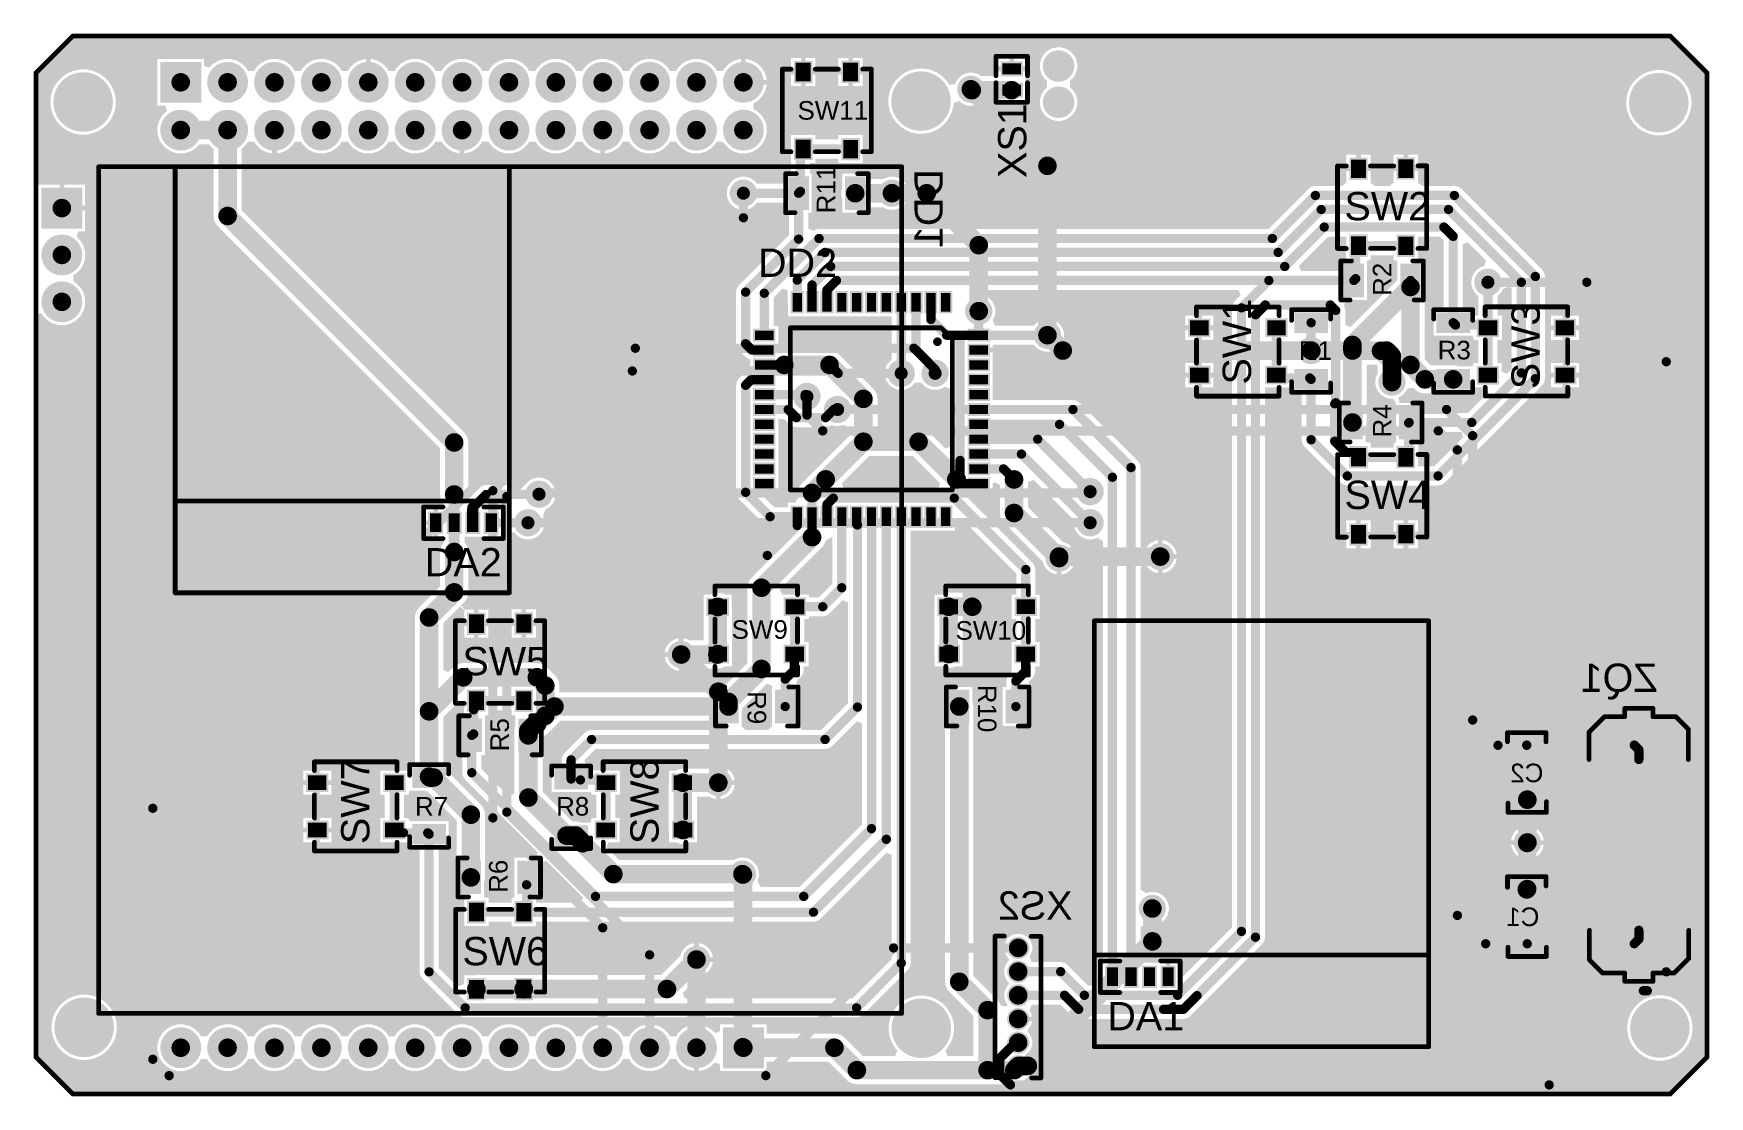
# Model space of a CAD drawing. Header units: inches. Extents: x -0.01 to 3.55, y -0.01 to 2.25.
import ezdxf

# ---------------------------------------------------------------- set-up
doc = ezdxf.new("R2010")
doc.units = ezdxf.units.IN
doc.header["$MEASUREMENT"] = 0
for name, color, linetype in [('Bottom Layer', 5, 'Continuous'), ('Bottom Overlay', 54, 'Continuous'), ('Bottom Paste', 16, 'Continuous'), ('Bottom Solder', 6, 'Continuous'), ('Mechanical 1', 6, 'Continuous'), ('Multi-Layer', 9, 'Continuous'), ('Pad Holes', 156, 'Continuous'), ('Top Layer', 1, 'Continuous'), ('Top Overlay', 2, 'Continuous'), ('Top Paste', 8, 'Continuous'), ('Top Solder', 216, 'Continuous'), ('Via Holes', 16, 'Continuous')]:
    doc.layers.add(name, color=color, linetype=linetype)
doc.styles.add('Arial', font='', dxfattribs={"height": 0.2})
doc.styles.get('Arial').set_extended_font_data('Arial')

msp = doc.modelspace()

# ---------------------------------------------------------------- texts
at = {"layer": 'Bottom Overlay', "style": 'Arial', "text_generation_flag": 2}
msp.add_text('DD1', height=0.06, rotation=90, dxfattribs=at).set_placement((1.9227, 1.9617))
for s, height, p in [('ZQ1', 0.06, (3.438, 0.853)), ('C2', 0.03937, (3.1962, 0.6614)), ('XS2', 0.06, (2.198, 0.37)), ('C1', 0.03937, (3.1877, 0.3563))]:
    msp.add_text(s, height=height, dxfattribs=at).set_placement(p)
at = {"layer": 'Top Overlay', "style": 'Arial'}
for s, height, p in [('SW11', 0.03937, (1.6148, 2.0664)), ('SW2', 0.06, (2.7744, 1.8529)), ('DD2', 0.06, (1.531, 1.733)), ('R1', 0.03937, (2.6775, 1.5571)), ('R3', 0.03937, (2.9721, 1.5581)), ('SW4', 0.06, (2.7744, 1.2407)), ('DA2', 0.06, (0.8246, 1.098)), ('SW9', 0.03937, (1.4751, 0.9656)), ('SW10', 0.03937, (1.9498, 0.9636)), ('SW5', 0.06, (0.9043, 0.8883)), ('R7', 0.03937, (0.8038, 0.5906)), ('R8', 0.03937, (1.103, 0.5906)), ('SW6', 0.06, (0.9043, 0.2732)), ('DA1', 0.06, (2.2716, 0.1354))]:
    msp.add_text(s, height=height, dxfattribs=at).set_placement(p)
for s, height, rotation, p in [('XS1', 0.06, 90, (2.0999, 1.9428)), ('R11', 0.03937, 90, (1.6949, 1.8678)), ('R2', 0.03937, 90, (2.874, 1.6926)), ('SW1', 0.06, 90, (2.5763, 1.5048)), ('SW3', 0.06, 90, (3.1885, 1.4948)), ('R4', 0.03937, 90, (2.874, 1.3924)), ('R10', 0.03937, 270, (1.9971, 0.8681)), ('R9', 0.03937, 270, (1.5089, 0.8546)), ('R5', 0.03937, 90, (1.0029, 0.727)), ('SW7', 0.06, 90, (0.7072, 0.5303)), ('SW8', 0.06, 90, (1.3203, 0.5303)), ('R6', 0.03937, 90, (1, 0.4268))]:
    msp.add_text(s, height=height, rotation=rotation, dxfattribs=at).set_placement(p)

# ---------------------------------------------------------------- blocks, each defined once
blk = doc.blocks.new('_________________B_1')
at = {"layer": 'Bottom Layer'}
for points in [[(-0.2795, 0.0197), (-0.0827, 0.0197), (-0.0827, -0.0197), (-0.2795, -0.0197)], [(0.0827, 0.0197), (0.2795, 0.0197), (0.2795, -0.0197), (0.0827, -0.0197)]]:
    blk.add_hatch(color=5, dxfattribs=at).paths.add_polyline_path(points)
at = {"layer": 'Bottom Paste'}
for points in [[(-0.2795, 0.0197), (-0.0827, 0.0197), (-0.0827, -0.0197), (-0.2795, -0.0197)], [(0.0827, 0.0197), (0.2795, 0.0197), (0.2795, -0.0197), (0.0827, -0.0197)]]:
    blk.add_hatch(color=16, dxfattribs=at).paths.add_polyline_path(points)
at = {"layer": 'Bottom Solder'}
for points in [[(-0.2835, 0.0237), (-0.0787, 0.0237), (-0.0787, -0.0237), (-0.2835, -0.0237)], [(0.0787, 0.0237), (0.2835, 0.0237), (0.2835, -0.0237), (0.0787, -0.0237)]]:
    blk.add_hatch(color=6, dxfattribs=at).paths.add_polyline_path(points)
at = {"layer": 'Bottom Overlay'}
for points in [[(-0.2717, 0.0787, 0.01, 0.01, 0), (-0.2456, 0.1048, 0.01, 0.01, 0)], [(-0.1811, 0.1048, 0.01, 0.01, 0), (-0.2456, 0.1048, 0.01, 0.01, 0)], [(0.2406, 0.1058, 0.01, 0.01, 0), (0.1811, 0.1058, 0.01, 0.01, 0)], [(0.2717, 0.0748, 0.01, 0.01, 0), (0.2406, 0.1058, 0.01, 0.01, 0)], [(-0.2717, 0.03, 0.01, 0.01, 0), (-0.2717, 0.0787, 0.01, 0.01, 0)], [(0.2717, 0.03, 0.01, 0.01, 0), (0.2717, 0.0748, 0.01, 0.01, 0)], [(-0.2894, -0.03, 0.01, 0.01, 0), (-0.2894, 0.03, 0.01, 0.01, 0)], [(-0.2717, 0.03, 0.01, 0.01, 0), (-0.2894, 0.03, 0.01, 0.01, 0)], [(0.2894, 0.03, 0.01, 0.01, 0), (0.2717, 0.03, 0.01, 0.01, 0)], [(0.2894, -0.03, 0.01, 0.01, 0), (0.2894, 0.03, 0.01, 0.01, 0)], [(-0.2717, -0.03, 0.01, 0.01, 0), (-0.2894, -0.03, 0.01, 0.01, 0)], [(-0.2717, -0.0728, 0.01, 0.01, 0), (-0.2717, -0.03, 0.01, 0.01, 0)], [(0.2894, -0.03, 0.01, 0.01, 0), (0.2717, -0.03, 0.01, 0.01, 0)], [(0.2717, -0.0768, 0.01, 0.01, 0), (0.2717, -0.03, 0.01, 0.01, 0)], [(-0.2387, -0.1058, 0.01, 0.01, 0), (-0.2717, -0.0728, 0.01, 0.01, 0)], [(-0.1811, -0.1058, 0.01, 0.01, 0), (-0.2387, -0.1058, 0.01, 0.01, 0)], [(0.2436, -0.1048, 0.01, 0.01, 0), (0.1811, -0.1048, 0.01, 0.01, 0)], [(0.2436, -0.1048, 0.01, 0.01, 0), (0.2717, -0.0768, 0.01, 0.01, 0)]]:
    blk.add_lwpolyline(points, format="xyseb", dxfattribs=at)
for points in [[(-0.2481, 0.1048, 0.005, 0.005, 1), (-0.2431, 0.1048, 0.005, 0.005, 1)], [(-0.2481, 0.1048, 0.005, 0.005, 1), (-0.2431, 0.1048, 0.005, 0.005, 1)], [(-0.1836, 0.1048, 0.005, 0.005, 1), (-0.1786, 0.1048, 0.005, 0.005, 1)], [(0.1786, 0.1058, 0.005, 0.005, 1), (0.1836, 0.1058, 0.005, 0.005, 1)], [(0.2381, 0.1058, 0.005, 0.005, 1), (0.2431, 0.1058, 0.005, 0.005, 1)], [(0.2381, 0.1058, 0.005, 0.005, 1), (0.2431, 0.1058, 0.005, 0.005, 1)], [(-0.2742, 0.0787, 0.005, 0.005, 1), (-0.2692, 0.0787, 0.005, 0.005, 1)], [(-0.2742, 0.0787, 0.005, 0.005, 1), (-0.2692, 0.0787, 0.005, 0.005, 1)], [(0.2692, 0.0748, 0.005, 0.005, 1), (0.2742, 0.0748, 0.005, 0.005, 1)], [(0.2692, 0.0748, 0.005, 0.005, 1), (0.2742, 0.0748, 0.005, 0.005, 1)], [(-0.2919, 0.03, 0.005, 0.005, 1), (-0.2869, 0.03, 0.005, 0.005, 1)], [(-0.2919, 0.03, 0.005, 0.005, 1), (-0.2869, 0.03, 0.005, 0.005, 1)], [(-0.2742, 0.03, 0.005, 0.005, 1), (-0.2692, 0.03, 0.005, 0.005, 1)], [(-0.2742, 0.03, 0.005, 0.005, 1), (-0.2692, 0.03, 0.005, 0.005, 1)], [(0.2692, 0.03, 0.005, 0.005, 1), (0.2742, 0.03, 0.005, 0.005, 1)], [(0.2692, 0.03, 0.005, 0.005, 1), (0.2742, 0.03, 0.005, 0.005, 1)], [(0.2869, 0.03, 0.005, 0.005, 1), (0.2919, 0.03, 0.005, 0.005, 1)], [(0.2869, 0.03, 0.005, 0.005, 1), (0.2919, 0.03, 0.005, 0.005, 1)], [(-0.2919, -0.03, 0.005, 0.005, 1), (-0.2869, -0.03, 0.005, 0.005, 1)], [(-0.2919, -0.03, 0.005, 0.005, 1), (-0.2869, -0.03, 0.005, 0.005, 1)], [(-0.2742, -0.03, 0.005, 0.005, 1), (-0.2692, -0.03, 0.005, 0.005, 1)], [(-0.2742, -0.03, 0.005, 0.005, 1), (-0.2692, -0.03, 0.005, 0.005, 1)], [(0.2692, -0.03, 0.005, 0.005, 1), (0.2742, -0.03, 0.005, 0.005, 1)], [(0.2692, -0.03, 0.005, 0.005, 1), (0.2742, -0.03, 0.005, 0.005, 1)], [(0.2869, -0.03, 0.005, 0.005, 1), (0.2919, -0.03, 0.005, 0.005, 1)], [(0.2869, -0.03, 0.005, 0.005, 1), (0.2919, -0.03, 0.005, 0.005, 1)], [(-0.2742, -0.0728, 0.005, 0.005, 1), (-0.2692, -0.0728, 0.005, 0.005, 1)], [(-0.2742, -0.0728, 0.005, 0.005, 1), (-0.2692, -0.0728, 0.005, 0.005, 1)], [(-0.2412, -0.1058, 0.005, 0.005, 1), (-0.2362, -0.1058, 0.005, 0.005, 1)], [(-0.2412, -0.1058, 0.005, 0.005, 1), (-0.2362, -0.1058, 0.005, 0.005, 1)], [(-0.1836, -0.1058, 0.005, 0.005, 1), (-0.1786, -0.1058, 0.005, 0.005, 1)], [(0.1786, -0.1048, 0.005, 0.005, 1), (0.1836, -0.1048, 0.005, 0.005, 1)], [(0.2411, -0.1048, 0.005, 0.005, 1), (0.2461, -0.1048, 0.005, 0.005, 1)], [(0.2411, -0.1048, 0.005, 0.005, 1), (0.2461, -0.1048, 0.005, 0.005, 1)], [(0.2692, -0.0768, 0.005, 0.005, 1), (0.2742, -0.0768, 0.005, 0.005, 1)], [(0.2692, -0.0768, 0.005, 0.005, 1), (0.2742, -0.0768, 0.005, 0.005, 1)]]:
    blk.add_lwpolyline(points, format="xyseb", close=True, dxfattribs=at)
blk = doc.blocks.new('JOIN_6_B_2')
at = {"layer": 'Bottom Layer'}
h = blk.add_hatch(color=5, dxfattribs=at)
edge = h.paths.add_edge_path()
edge.add_arc((-0.126, -0.001), 0.0197, 0, 360)
h = blk.add_hatch(color=5, dxfattribs=at)
edge = h.paths.add_edge_path()
edge.add_arc((-0.0758, -0.001), 0.0197, 0, 360)
h = blk.add_hatch(color=5, dxfattribs=at)
edge = h.paths.add_edge_path()
edge.add_arc((-0.0256, -0.001), 0.0197, 0, 360)
h = blk.add_hatch(color=5, dxfattribs=at)
edge = h.paths.add_edge_path()
edge.add_arc((0.0246, -0.001), 0.0197, 0, 360)
h = blk.add_hatch(color=5, dxfattribs=at)
edge = h.paths.add_edge_path()
edge.add_arc((0.0748, -0.001), 0.0197, 0, 360)
h = blk.add_hatch(color=5, dxfattribs=at)
edge = h.paths.add_edge_path()
edge.add_arc((0.125, -0.001), 0.0197, 0, 360)
at = {"layer": 'Bottom Solder'}
h = blk.add_hatch(color=6, dxfattribs=at)
edge = h.paths.add_edge_path()
edge.add_arc((-0.126, -0.001), 0.0237, 0, 360)
h = blk.add_hatch(color=6, dxfattribs=at)
edge = h.paths.add_edge_path()
edge.add_arc((-0.0758, -0.001), 0.0237, 0, 360)
h = blk.add_hatch(color=6, dxfattribs=at)
edge = h.paths.add_edge_path()
edge.add_arc((-0.0256, -0.001), 0.0237, 0, 360)
h = blk.add_hatch(color=6, dxfattribs=at)
edge = h.paths.add_edge_path()
edge.add_arc((0.0246, -0.001), 0.0237, 0, 360)
h = blk.add_hatch(color=6, dxfattribs=at)
edge = h.paths.add_edge_path()
edge.add_arc((0.0748, -0.001), 0.0237, 0, 360)
h = blk.add_hatch(color=6, dxfattribs=at)
edge = h.paths.add_edge_path()
edge.add_arc((0.125, -0.001), 0.0237, 0, 360)
at = {"layer": 'Multi-Layer'}
h = blk.add_hatch(color=9, dxfattribs=at)
edge = h.paths.add_edge_path()
edge.add_arc((-0.126, -0.001), 0.0197, 0, 360)
h = blk.add_hatch(color=9, dxfattribs=at)
edge = h.paths.add_edge_path()
edge.add_arc((-0.0758, -0.001), 0.0197, 0, 360)
h = blk.add_hatch(color=9, dxfattribs=at)
edge = h.paths.add_edge_path()
edge.add_arc((-0.0256, -0.001), 0.0197, 0, 360)
h = blk.add_hatch(color=9, dxfattribs=at)
edge = h.paths.add_edge_path()
edge.add_arc((0.0246, -0.001), 0.0197, 0, 360)
h = blk.add_hatch(color=9, dxfattribs=at)
edge = h.paths.add_edge_path()
edge.add_arc((0.0748, -0.001), 0.0197, 0, 360)
h = blk.add_hatch(color=9, dxfattribs=at)
edge = h.paths.add_edge_path()
edge.add_arc((0.125, -0.001), 0.0197, 0, 360)
at = {"layer": 'Pad Holes'}
h = blk.add_hatch(color=7, dxfattribs=at)
edge = h.paths.add_edge_path()
edge.add_arc((-0.126, -0.001), 0.0138, 0, 360)
h = blk.add_hatch(color=7, dxfattribs=at)
edge = h.paths.add_edge_path()
edge.add_arc((-0.0758, -0.001), 0.0138, 0, 360)
h = blk.add_hatch(color=7, dxfattribs=at)
edge = h.paths.add_edge_path()
edge.add_arc((-0.0256, -0.001), 0.0138, 0, 360)
h = blk.add_hatch(color=7, dxfattribs=at)
edge = h.paths.add_edge_path()
edge.add_arc((0.0246, -0.001), 0.0138, 0, 360)
h = blk.add_hatch(color=7, dxfattribs=at)
edge = h.paths.add_edge_path()
edge.add_arc((0.0748, -0.001), 0.0138, 0, 360)
h = blk.add_hatch(color=7, dxfattribs=at)
edge = h.paths.add_edge_path()
edge.add_arc((0.125, -0.001), 0.0138, 0, 360)
at = {"layer": 'Top Layer'}
h = blk.add_hatch(color=1, dxfattribs=at)
edge = h.paths.add_edge_path()
edge.add_arc((-0.126, -0.001), 0.0197, 0, 360)
h = blk.add_hatch(color=1, dxfattribs=at)
edge = h.paths.add_edge_path()
edge.add_arc((-0.0758, -0.001), 0.0197, 0, 360)
h = blk.add_hatch(color=1, dxfattribs=at)
edge = h.paths.add_edge_path()
edge.add_arc((-0.0256, -0.001), 0.0197, 0, 360)
h = blk.add_hatch(color=1, dxfattribs=at)
edge = h.paths.add_edge_path()
edge.add_arc((0.0246, -0.001), 0.0197, 0, 360)
h = blk.add_hatch(color=1, dxfattribs=at)
edge = h.paths.add_edge_path()
edge.add_arc((0.0748, -0.001), 0.0197, 0, 360)
h = blk.add_hatch(color=1, dxfattribs=at)
edge = h.paths.add_edge_path()
edge.add_arc((0.125, -0.001), 0.0197, 0, 360)
at = {"layer": 'Top Solder'}
h = blk.add_hatch(color=216, dxfattribs=at)
edge = h.paths.add_edge_path()
edge.add_arc((-0.126, -0.001), 0.0237, 0, 360)
h = blk.add_hatch(color=216, dxfattribs=at)
edge = h.paths.add_edge_path()
edge.add_arc((-0.0758, -0.001), 0.0237, 0, 360)
h = blk.add_hatch(color=216, dxfattribs=at)
edge = h.paths.add_edge_path()
edge.add_arc((-0.0256, -0.001), 0.0237, 0, 360)
h = blk.add_hatch(color=216, dxfattribs=at)
edge = h.paths.add_edge_path()
edge.add_arc((0.0246, -0.001), 0.0237, 0, 360)
h = blk.add_hatch(color=216, dxfattribs=at)
edge = h.paths.add_edge_path()
edge.add_arc((0.0748, -0.001), 0.0237, 0, 360)
h = blk.add_hatch(color=216, dxfattribs=at)
edge = h.paths.add_edge_path()
edge.add_arc((0.125, -0.001), 0.0237, 0, 360)
at = {"layer": 'Bottom Overlay'}
for points in [[(-0.1501, 0.0482, 0.01, 0.01, 0), (-0.1501, 0.0276, 0.01, 0.01, 0)], [(-0.1501, 0.0482, 0.01, 0.01, 0), (0.1501, 0.0482, 0.01, 0.01, 0)], [(0.1501, 0.0482, 0.01, 0.01, 0), (0.1501, 0.0285, 0.01, 0.01, 0)], [(-0.1506, -0.0295, 0.01, 0.01, 0), (-0.1506, -0.0492, 0.01, 0.01, 0)], [(0.1496, -0.0285, 0.01, 0.01, 0), (0.1496, -0.0492, 0.01, 0.01, 0)], [(-0.1506, -0.0492, 0.01, 0.01, 0), (0.1496, -0.0492, 0.01, 0.01, 0)]]:
    blk.add_lwpolyline(points, format="xyseb", dxfattribs=at)
for points in [[(-0.1526, 0.0482, 0.005, 0.005, 1), (-0.1476, 0.0482, 0.005, 0.005, 1)], [(-0.1526, 0.0482, 0.005, 0.005, 1), (-0.1476, 0.0482, 0.005, 0.005, 1)], [(0.1476, 0.0482, 0.005, 0.005, 1), (0.1526, 0.0482, 0.005, 0.005, 1)], [(0.1476, 0.0482, 0.005, 0.005, 1), (0.1526, 0.0482, 0.005, 0.005, 1)], [(-0.1526, 0.0276, 0.005, 0.005, 1), (-0.1476, 0.0276, 0.005, 0.005, 1)], [(0.1476, 0.0285, 0.005, 0.005, 1), (0.1526, 0.0285, 0.005, 0.005, 1)], [(-0.1531, -0.0295, 0.005, 0.005, 1), (-0.1481, -0.0295, 0.005, 0.005, 1)], [(0.1471, -0.0285, 0.005, 0.005, 1), (0.1521, -0.0285, 0.005, 0.005, 1)], [(-0.1531, -0.0492, 0.005, 0.005, 1), (-0.1481, -0.0492, 0.005, 0.005, 1)], [(-0.1531, -0.0492, 0.005, 0.005, 1), (-0.1481, -0.0492, 0.005, 0.005, 1)], [(0.1471, -0.0492, 0.005, 0.005, 1), (0.1521, -0.0492, 0.005, 0.005, 1)], [(0.1471, -0.0492, 0.005, 0.005, 1), (0.1521, -0.0492, 0.005, 0.005, 1)]]:
    blk.add_lwpolyline(points, format="xyseb", close=True, dxfattribs=at)
blk = doc.blocks.new('______3')
at = {"layer": 'Top Layer'}
for points in [[(-0.0344, 0.0207), (-0.0108, 0.0207), (-0.0108, -0.0187), (-0.0344, -0.0187)], [(0.0108, 0.0207), (0.0344, 0.0207), (0.0344, -0.0187), (0.0108, -0.0187)]]:
    blk.add_hatch(color=1, dxfattribs=at).paths.add_polyline_path(points)
at = {"layer": 'Top Paste'}
for points in [[(-0.0344, 0.0207), (-0.0108, 0.0207), (-0.0108, -0.0187), (-0.0344, -0.0187)], [(0.0108, 0.0207), (0.0344, 0.0207), (0.0344, -0.0187), (0.0108, -0.0187)]]:
    blk.add_hatch(color=8, dxfattribs=at).paths.add_polyline_path(points)
at = {"layer": 'Top Solder'}
for points in [[(-0.0384, 0.0247), (-0.0068, 0.0247), (-0.0068, -0.0227), (-0.0384, -0.0227)], [(0.0068, 0.0247), (0.0384, 0.0247), (0.0384, -0.0227), (0.0068, -0.0227)]]:
    blk.add_hatch(color=216, dxfattribs=at).paths.add_polyline_path(points)
at = {"layer": 'Top Overlay'}
for points in [[(-0.0482, 0.0344, 0.01, 0.01, 0), (-0.0482, -0.0325, 0.01, 0.01, 0)], [(-0.0482, 0.0344, 0.01, 0.01, 0), (-0.0069, 0.0344, 0.01, 0.01, 0)], [(0.0079, 0.0344, 0.01, 0.01, 0), (0.0492, 0.0344, 0.01, 0.01, 0)], [(0.0492, 0.0344, 0.01, 0.01, 0), (0.0492, -0.0325, 0.01, 0.01, 0)], [(-0.0482, -0.0325, 0.01, 0.01, 0), (-0.0069, -0.0325, 0.01, 0.01, 0)], [(0.0079, -0.0325, 0.01, 0.01, 0), (0.0492, -0.0325, 0.01, 0.01, 0)]]:
    blk.add_lwpolyline(points, format="xyseb", dxfattribs=at)
for points in [[(-0.0507, 0.0344, 0.005, 0.005, 1), (-0.0457, 0.0344, 0.005, 0.005, 1)], [(-0.0507, 0.0344, 0.005, 0.005, 1), (-0.0457, 0.0344, 0.005, 0.005, 1)], [(-0.0094, 0.0344, 0.005, 0.005, 1), (-0.0044, 0.0344, 0.005, 0.005, 1)], [(0.0054, 0.0344, 0.005, 0.005, 1), (0.0104, 0.0344, 0.005, 0.005, 1)], [(0.0467, 0.0344, 0.005, 0.005, 1), (0.0517, 0.0344, 0.005, 0.005, 1)], [(0.0467, 0.0344, 0.005, 0.005, 1), (0.0517, 0.0344, 0.005, 0.005, 1)], [(-0.0507, -0.0325, 0.005, 0.005, 1), (-0.0457, -0.0325, 0.005, 0.005, 1)], [(-0.0507, -0.0325, 0.005, 0.005, 1), (-0.0457, -0.0325, 0.005, 0.005, 1)], [(-0.0094, -0.0325, 0.005, 0.005, 1), (-0.0044, -0.0325, 0.005, 0.005, 1)], [(0.0054, -0.0325, 0.005, 0.005, 1), (0.0104, -0.0325, 0.005, 0.005, 1)], [(0.0467, -0.0325, 0.005, 0.005, 1), (0.0517, -0.0325, 0.005, 0.005, 1)], [(0.0467, -0.0325, 0.005, 0.005, 1), (0.0517, -0.0325, 0.005, 0.005, 1)]]:
    blk.add_lwpolyline(points, format="xyseb", close=True, dxfattribs=at)
blk = doc.blocks.new('________________4')
at = {"layer": 'Top Layer'}
for points in [[(-0.062, 0.0344), (-0.1014, 0.0344), (-0.1014, 0.0659), (-0.062, 0.0659)], [(0.0624, 0.066), (0.1018, 0.066), (0.1018, 0.0345), (0.0624, 0.0345)], [(-0.0616, -0.0659), (-0.101, -0.0659), (-0.101, -0.0344), (-0.0616, -0.0344)], [(0.062, -0.0344), (0.1014, -0.0344), (0.1014, -0.0659), (0.062, -0.0659)]]:
    blk.add_hatch(color=1, dxfattribs=at).paths.add_polyline_path(points)
at = {"layer": 'Top Paste'}
for points in [[(-0.062, 0.0344), (-0.1014, 0.0344), (-0.1014, 0.0659), (-0.062, 0.0659)], [(0.0624, 0.066), (0.1018, 0.066), (0.1018, 0.0345), (0.0624, 0.0345)], [(-0.0616, -0.0659), (-0.101, -0.0659), (-0.101, -0.0344), (-0.0616, -0.0344)], [(0.062, -0.0344), (0.1014, -0.0344), (0.1014, -0.0659), (0.062, -0.0659)]]:
    blk.add_hatch(color=8, dxfattribs=at).paths.add_polyline_path(points)
at = {"layer": 'Top Solder'}
for points in [[(-0.058, 0.0304), (-0.1054, 0.0304), (-0.1054, 0.0699), (-0.058, 0.0699)], [(0.0584, 0.07), (0.1058, 0.07), (0.1058, 0.0305), (0.0584, 0.0305)], [(-0.0576, -0.0699), (-0.105, -0.0699), (-0.105, -0.0304), (-0.0576, -0.0304)], [(0.058, -0.0304), (0.1054, -0.0304), (0.1054, -0.0699), (0.058, -0.0699)]]:
    blk.add_hatch(color=216, dxfattribs=at).paths.add_polyline_path(points)
at = {"layer": 'Top Overlay'}
for points in [[(-0.0876, 0.0758, 0.01, 0.01, 0), (-0.0876, 0.0945, 0.01, 0.01, 0)], [(0.0876, 0.0945, 0.01, 0.01, 0), (-0.0876, 0.0945, 0.01, 0.01, 0)], [(0.0876, 0.0758, 0.01, 0.01, 0), (0.0876, 0.0945, 0.01, 0.01, 0)], [(-0.0875, -0.0248, 0.01, 0.01, 0), (-0.0875, 0.0244, 0.01, 0.01, 0)], [(0.0876, -0.0246, 0.01, 0.01, 0), (0.0876, 0.0246, 0.01, 0.01, 0)], [(-0.0875, -0.0947, 0.01, 0.01, 0), (-0.0875, -0.076, 0.01, 0.01, 0)], [(0.0877, -0.0947, 0.01, 0.01, 0), (0.0877, -0.076, 0.01, 0.01, 0)], [(0.0877, -0.0947, 0.01, 0.01, 0), (-0.0875, -0.0947, 0.01, 0.01, 0)]]:
    blk.add_lwpolyline(points, format="xyseb", dxfattribs=at)
for points in [[(-0.0901, 0.0945, 0.005, 0.005, 1), (-0.0851, 0.0945, 0.005, 0.005, 1)], [(-0.0901, 0.0945, 0.005, 0.005, 1), (-0.0851, 0.0945, 0.005, 0.005, 1)], [(-0.0901, 0.0758, 0.005, 0.005, 1), (-0.0851, 0.0758, 0.005, 0.005, 1)], [(0.0851, 0.0945, 0.005, 0.005, 1), (0.0901, 0.0945, 0.005, 0.005, 1)], [(0.0851, 0.0945, 0.005, 0.005, 1), (0.0901, 0.0945, 0.005, 0.005, 1)], [(0.0851, 0.0758, 0.005, 0.005, 1), (0.0901, 0.0758, 0.005, 0.005, 1)], [(-0.09, 0.0244, 0.005, 0.005, 1), (-0.085, 0.0244, 0.005, 0.005, 1)], [(0.0851, 0.0246, 0.005, 0.005, 1), (0.0901, 0.0246, 0.005, 0.005, 1)], [(-0.09, -0.0248, 0.005, 0.005, 1), (-0.085, -0.0248, 0.005, 0.005, 1)], [(0.0851, -0.0246, 0.005, 0.005, 1), (0.0901, -0.0246, 0.005, 0.005, 1)], [(-0.09, -0.076, 0.005, 0.005, 1), (-0.085, -0.076, 0.005, 0.005, 1)], [(0.0852, -0.076, 0.005, 0.005, 1), (0.0902, -0.076, 0.005, 0.005, 1)], [(-0.09, -0.0947, 0.005, 0.005, 1), (-0.085, -0.0947, 0.005, 0.005, 1)], [(-0.09, -0.0947, 0.005, 0.005, 1), (-0.085, -0.0947, 0.005, 0.005, 1)], [(0.0852, -0.0947, 0.005, 0.005, 1), (0.0902, -0.0947, 0.005, 0.005, 1)], [(0.0852, -0.0947, 0.005, 0.005, 1), (0.0902, -0.0947, 0.005, 0.005, 1)]]:
    blk.add_lwpolyline(points, format="xyseb", close=True, dxfattribs=at)
blk = doc.blocks.new('________________5')
at = {"layer": 'Top Layer'}
for points in [[(-0.062, 0.0344), (-0.1014, 0.0344), (-0.1014, 0.0659), (-0.062, 0.0659)], [(0.0624, 0.066), (0.1018, 0.066), (0.1018, 0.0345), (0.0624, 0.0345)], [(-0.0616, -0.0659), (-0.101, -0.0659), (-0.101, -0.0344), (-0.0616, -0.0344)], [(0.062, -0.0344), (0.1014, -0.0344), (0.1014, -0.0659), (0.062, -0.0659)]]:
    blk.add_hatch(color=1, dxfattribs=at).paths.add_polyline_path(points)
at = {"layer": 'Top Paste'}
for points in [[(-0.062, 0.0344), (-0.1014, 0.0344), (-0.1014, 0.0659), (-0.062, 0.0659)], [(0.0624, 0.066), (0.1018, 0.066), (0.1018, 0.0345), (0.0624, 0.0345)], [(-0.0616, -0.0659), (-0.101, -0.0659), (-0.101, -0.0344), (-0.0616, -0.0344)], [(0.062, -0.0344), (0.1014, -0.0344), (0.1014, -0.0659), (0.062, -0.0659)]]:
    blk.add_hatch(color=8, dxfattribs=at).paths.add_polyline_path(points)
at = {"layer": 'Top Solder'}
for points in [[(-0.058, 0.0304), (-0.1054, 0.0304), (-0.1054, 0.0699), (-0.058, 0.0699)], [(0.0584, 0.07), (0.1058, 0.07), (0.1058, 0.0305), (0.0584, 0.0305)], [(-0.0576, -0.0699), (-0.105, -0.0699), (-0.105, -0.0304), (-0.0576, -0.0304)], [(0.058, -0.0304), (0.1054, -0.0304), (0.1054, -0.0699), (0.058, -0.0699)]]:
    blk.add_hatch(color=216, dxfattribs=at).paths.add_polyline_path(points)
at = {"layer": 'Top Overlay'}
for points in [[(-0.0876, 0.0945, 0.01, 0.01, 0), (0.0876, 0.0945, 0.01, 0.01, 0)], [(-0.0876, 0.0758, 0.01, 0.01, 0), (-0.0876, 0.0945, 0.01, 0.01, 0)], [(0.0876, 0.0758, 0.01, 0.01, 0), (0.0876, 0.0945, 0.01, 0.01, 0)], [(-0.0875, -0.0248, 0.01, 0.01, 0), (-0.0875, 0.0244, 0.01, 0.01, 0)], [(0.0876, -0.0246, 0.01, 0.01, 0), (0.0876, 0.0246, 0.01, 0.01, 0)], [(-0.0875, -0.0947, 0.01, 0.01, 0), (-0.0875, -0.076, 0.01, 0.01, 0)], [(0.0877, -0.0947, 0.01, 0.01, 0), (0.0877, -0.076, 0.01, 0.01, 0)], [(-0.0875, -0.0947, 0.01, 0.01, 0), (0.0877, -0.0947, 0.01, 0.01, 0)]]:
    blk.add_lwpolyline(points, format="xyseb", dxfattribs=at)
for points in [[(-0.0901, 0.0945, 0.005, 0.005, 1), (-0.0851, 0.0945, 0.005, 0.005, 1)], [(-0.0901, 0.0945, 0.005, 0.005, 1), (-0.0851, 0.0945, 0.005, 0.005, 1)], [(-0.0901, 0.0758, 0.005, 0.005, 1), (-0.0851, 0.0758, 0.005, 0.005, 1)], [(0.0851, 0.0945, 0.005, 0.005, 1), (0.0901, 0.0945, 0.005, 0.005, 1)], [(0.0851, 0.0945, 0.005, 0.005, 1), (0.0901, 0.0945, 0.005, 0.005, 1)], [(0.0851, 0.0758, 0.005, 0.005, 1), (0.0901, 0.0758, 0.005, 0.005, 1)], [(-0.09, 0.0244, 0.005, 0.005, 1), (-0.085, 0.0244, 0.005, 0.005, 1)], [(0.0851, 0.0246, 0.005, 0.005, 1), (0.0901, 0.0246, 0.005, 0.005, 1)], [(-0.09, -0.0248, 0.005, 0.005, 1), (-0.085, -0.0248, 0.005, 0.005, 1)], [(0.0851, -0.0246, 0.005, 0.005, 1), (0.0901, -0.0246, 0.005, 0.005, 1)], [(-0.09, -0.076, 0.005, 0.005, 1), (-0.085, -0.076, 0.005, 0.005, 1)], [(0.0852, -0.076, 0.005, 0.005, 1), (0.0902, -0.076, 0.005, 0.005, 1)], [(-0.09, -0.0947, 0.005, 0.005, 1), (-0.085, -0.0947, 0.005, 0.005, 1)], [(-0.09, -0.0947, 0.005, 0.005, 1), (-0.085, -0.0947, 0.005, 0.005, 1)], [(0.0852, -0.0947, 0.005, 0.005, 1), (0.0902, -0.0947, 0.005, 0.005, 1)], [(0.0852, -0.0947, 0.005, 0.005, 1), (0.0902, -0.0947, 0.005, 0.005, 1)]]:
    blk.add_lwpolyline(points, format="xyseb", close=True, dxfattribs=at)
blk = doc.blocks.new('________________6')
at = {"layer": 'Top Layer'}
for points in [[(-0.062, 0.0344), (-0.1014, 0.0344), (-0.1014, 0.0659), (-0.062, 0.0659)], [(0.0624, 0.066), (0.1018, 0.066), (0.1018, 0.0345), (0.0624, 0.0345)], [(-0.0616, -0.0659), (-0.101, -0.0659), (-0.101, -0.0344), (-0.0616, -0.0344)], [(0.062, -0.0344), (0.1014, -0.0344), (0.1014, -0.0659), (0.062, -0.0659)]]:
    blk.add_hatch(color=1, dxfattribs=at).paths.add_polyline_path(points)
at = {"layer": 'Top Paste'}
for points in [[(-0.062, 0.0344), (-0.1014, 0.0344), (-0.1014, 0.0659), (-0.062, 0.0659)], [(0.0624, 0.066), (0.1018, 0.066), (0.1018, 0.0345), (0.0624, 0.0345)], [(-0.0616, -0.0659), (-0.101, -0.0659), (-0.101, -0.0344), (-0.0616, -0.0344)], [(0.062, -0.0344), (0.1014, -0.0344), (0.1014, -0.0659), (0.062, -0.0659)]]:
    blk.add_hatch(color=8, dxfattribs=at).paths.add_polyline_path(points)
at = {"layer": 'Top Solder'}
for points in [[(-0.058, 0.0304), (-0.1054, 0.0304), (-0.1054, 0.0699), (-0.058, 0.0699)], [(0.0584, 0.07), (0.1058, 0.07), (0.1058, 0.0305), (0.0584, 0.0305)], [(-0.0576, -0.0699), (-0.105, -0.0699), (-0.105, -0.0304), (-0.0576, -0.0304)], [(0.058, -0.0304), (0.1054, -0.0304), (0.1054, -0.0699), (0.058, -0.0699)]]:
    blk.add_hatch(color=216, dxfattribs=at).paths.add_polyline_path(points)
at = {"layer": 'Top Overlay'}
for points in [[(-0.0876, 0.0758, 0.01, 0.01, 0), (-0.0876, 0.0945, 0.01, 0.01, 0)], [(-0.0876, 0.0945, 0.01, 0.01, 0), (0.0876, 0.0945, 0.01, 0.01, 0)], [(0.0876, 0.0758, 0.01, 0.01, 0), (0.0876, 0.0945, 0.01, 0.01, 0)], [(-0.0875, -0.0248, 0.01, 0.01, 0), (-0.0875, 0.0244, 0.01, 0.01, 0)], [(0.0876, -0.0246, 0.01, 0.01, 0), (0.0876, 0.0246, 0.01, 0.01, 0)], [(-0.0875, -0.0947, 0.01, 0.01, 0), (-0.0875, -0.076, 0.01, 0.01, 0)], [(0.0877, -0.0947, 0.01, 0.01, 0), (0.0877, -0.076, 0.01, 0.01, 0)], [(-0.0875, -0.0947, 0.01, 0.01, 0), (0.0877, -0.0947, 0.01, 0.01, 0)]]:
    blk.add_lwpolyline(points, format="xyseb", dxfattribs=at)
for points in [[(-0.0901, 0.0945, 0.005, 0.005, 1), (-0.0851, 0.0945, 0.005, 0.005, 1)], [(-0.0901, 0.0945, 0.005, 0.005, 1), (-0.0851, 0.0945, 0.005, 0.005, 1)], [(-0.0901, 0.0758, 0.005, 0.005, 1), (-0.0851, 0.0758, 0.005, 0.005, 1)], [(0.0851, 0.0945, 0.005, 0.005, 1), (0.0901, 0.0945, 0.005, 0.005, 1)], [(0.0851, 0.0945, 0.005, 0.005, 1), (0.0901, 0.0945, 0.005, 0.005, 1)], [(0.0851, 0.0758, 0.005, 0.005, 1), (0.0901, 0.0758, 0.005, 0.005, 1)], [(-0.09, 0.0244, 0.005, 0.005, 1), (-0.085, 0.0244, 0.005, 0.005, 1)], [(0.0851, 0.0246, 0.005, 0.005, 1), (0.0901, 0.0246, 0.005, 0.005, 1)], [(-0.09, -0.0248, 0.005, 0.005, 1), (-0.085, -0.0248, 0.005, 0.005, 1)], [(0.0851, -0.0246, 0.005, 0.005, 1), (0.0901, -0.0246, 0.005, 0.005, 1)], [(-0.09, -0.076, 0.005, 0.005, 1), (-0.085, -0.076, 0.005, 0.005, 1)], [(0.0852, -0.076, 0.005, 0.005, 1), (0.0902, -0.076, 0.005, 0.005, 1)], [(-0.09, -0.0947, 0.005, 0.005, 1), (-0.085, -0.0947, 0.005, 0.005, 1)], [(-0.09, -0.0947, 0.005, 0.005, 1), (-0.085, -0.0947, 0.005, 0.005, 1)], [(0.0852, -0.0947, 0.005, 0.005, 1), (0.0902, -0.0947, 0.005, 0.005, 1)], [(0.0852, -0.0947, 0.005, 0.005, 1), (0.0902, -0.0947, 0.005, 0.005, 1)]]:
    blk.add_lwpolyline(points, format="xyseb", close=True, dxfattribs=at)
blk = doc.blocks.new('________________7')
at = {"layer": 'Top Layer'}
for points in [[(-0.062, 0.0344), (-0.1014, 0.0344), (-0.1014, 0.0659), (-0.062, 0.0659)], [(0.0624, 0.066), (0.1018, 0.066), (0.1018, 0.0345), (0.0624, 0.0345)], [(-0.0616, -0.0659), (-0.101, -0.0659), (-0.101, -0.0344), (-0.0616, -0.0344)], [(0.062, -0.0344), (0.1014, -0.0344), (0.1014, -0.0659), (0.062, -0.0659)]]:
    blk.add_hatch(color=1, dxfattribs=at).paths.add_polyline_path(points)
at = {"layer": 'Top Paste'}
for points in [[(-0.062, 0.0344), (-0.1014, 0.0344), (-0.1014, 0.0659), (-0.062, 0.0659)], [(0.0624, 0.066), (0.1018, 0.066), (0.1018, 0.0345), (0.0624, 0.0345)], [(-0.0616, -0.0659), (-0.101, -0.0659), (-0.101, -0.0344), (-0.0616, -0.0344)], [(0.062, -0.0344), (0.1014, -0.0344), (0.1014, -0.0659), (0.062, -0.0659)]]:
    blk.add_hatch(color=8, dxfattribs=at).paths.add_polyline_path(points)
at = {"layer": 'Top Solder'}
for points in [[(-0.058, 0.0304), (-0.1054, 0.0304), (-0.1054, 0.0699), (-0.058, 0.0699)], [(0.0584, 0.07), (0.1058, 0.07), (0.1058, 0.0305), (0.0584, 0.0305)], [(-0.0576, -0.0699), (-0.105, -0.0699), (-0.105, -0.0304), (-0.0576, -0.0304)], [(0.058, -0.0304), (0.1054, -0.0304), (0.1054, -0.0699), (0.058, -0.0699)]]:
    blk.add_hatch(color=216, dxfattribs=at).paths.add_polyline_path(points)
at = {"layer": 'Top Overlay'}
for points in [[(-0.0876, 0.0945, 0.01, 0.01, 0), (-0.0876, 0.0758, 0.01, 0.01, 0)], [(0.0876, 0.0945, 0.01, 0.01, 0), (-0.0876, 0.0945, 0.01, 0.01, 0)], [(0.0876, 0.0945, 0.01, 0.01, 0), (0.0876, 0.0758, 0.01, 0.01, 0)], [(-0.0875, 0.0244, 0.01, 0.01, 0), (-0.0875, -0.0248, 0.01, 0.01, 0)], [(0.0876, 0.0246, 0.01, 0.01, 0), (0.0876, -0.0246, 0.01, 0.01, 0)], [(-0.0875, -0.076, 0.01, 0.01, 0), (-0.0875, -0.0947, 0.01, 0.01, 0)], [(0.0877, -0.076, 0.01, 0.01, 0), (0.0877, -0.0947, 0.01, 0.01, 0)], [(0.0877, -0.0947, 0.01, 0.01, 0), (-0.0875, -0.0947, 0.01, 0.01, 0)]]:
    blk.add_lwpolyline(points, format="xyseb", dxfattribs=at)
for points in [[(-0.0901, 0.0945, 0.005, 0.005, 1), (-0.0851, 0.0945, 0.005, 0.005, 1)], [(-0.0901, 0.0945, 0.005, 0.005, 1), (-0.0851, 0.0945, 0.005, 0.005, 1)], [(-0.0901, 0.0758, 0.005, 0.005, 1), (-0.0851, 0.0758, 0.005, 0.005, 1)], [(0.0851, 0.0945, 0.005, 0.005, 1), (0.0901, 0.0945, 0.005, 0.005, 1)], [(0.0851, 0.0945, 0.005, 0.005, 1), (0.0901, 0.0945, 0.005, 0.005, 1)], [(0.0851, 0.0758, 0.005, 0.005, 1), (0.0901, 0.0758, 0.005, 0.005, 1)], [(-0.09, 0.0244, 0.005, 0.005, 1), (-0.085, 0.0244, 0.005, 0.005, 1)], [(0.0851, 0.0246, 0.005, 0.005, 1), (0.0901, 0.0246, 0.005, 0.005, 1)], [(-0.09, -0.0248, 0.005, 0.005, 1), (-0.085, -0.0248, 0.005, 0.005, 1)], [(0.0851, -0.0246, 0.005, 0.005, 1), (0.0901, -0.0246, 0.005, 0.005, 1)], [(-0.09, -0.076, 0.005, 0.005, 1), (-0.085, -0.076, 0.005, 0.005, 1)], [(0.0852, -0.076, 0.005, 0.005, 1), (0.0902, -0.076, 0.005, 0.005, 1)], [(-0.09, -0.0947, 0.005, 0.005, 1), (-0.085, -0.0947, 0.005, 0.005, 1)], [(-0.09, -0.0947, 0.005, 0.005, 1), (-0.085, -0.0947, 0.005, 0.005, 1)], [(0.0852, -0.0947, 0.005, 0.005, 1), (0.0902, -0.0947, 0.005, 0.005, 1)], [(0.0852, -0.0947, 0.005, 0.005, 1), (0.0902, -0.0947, 0.005, 0.005, 1)]]:
    blk.add_lwpolyline(points, format="xyseb", close=True, dxfattribs=at)
blk = doc.blocks.new('________________8')
at = {"layer": 'Top Layer'}
for points in [[(-0.062, 0.0344), (-0.1014, 0.0344), (-0.1014, 0.0659), (-0.062, 0.0659)], [(0.0624, 0.066), (0.1018, 0.066), (0.1018, 0.0345), (0.0624, 0.0345)], [(-0.0616, -0.0659), (-0.101, -0.0659), (-0.101, -0.0344), (-0.0616, -0.0344)], [(0.062, -0.0344), (0.1014, -0.0344), (0.1014, -0.0659), (0.062, -0.0659)]]:
    blk.add_hatch(color=1, dxfattribs=at).paths.add_polyline_path(points)
at = {"layer": 'Top Paste'}
for points in [[(-0.062, 0.0344), (-0.1014, 0.0344), (-0.1014, 0.0659), (-0.062, 0.0659)], [(0.0624, 0.066), (0.1018, 0.066), (0.1018, 0.0345), (0.0624, 0.0345)], [(-0.0616, -0.0659), (-0.101, -0.0659), (-0.101, -0.0344), (-0.0616, -0.0344)], [(0.062, -0.0344), (0.1014, -0.0344), (0.1014, -0.0659), (0.062, -0.0659)]]:
    blk.add_hatch(color=8, dxfattribs=at).paths.add_polyline_path(points)
at = {"layer": 'Top Solder'}
for points in [[(-0.058, 0.0304), (-0.1054, 0.0304), (-0.1054, 0.0699), (-0.058, 0.0699)], [(0.0584, 0.07), (0.1058, 0.07), (0.1058, 0.0305), (0.0584, 0.0305)], [(-0.0576, -0.0699), (-0.105, -0.0699), (-0.105, -0.0304), (-0.0576, -0.0304)], [(0.058, -0.0304), (0.1054, -0.0304), (0.1054, -0.0699), (0.058, -0.0699)]]:
    blk.add_hatch(color=216, dxfattribs=at).paths.add_polyline_path(points)
at = {"layer": 'Top Overlay'}
for points in [[(-0.0876, 0.0758, 0.01, 0.01, 0), (-0.0876, 0.0945, 0.01, 0.01, 0)], [(-0.0876, 0.0945, 0.01, 0.01, 0), (0.0876, 0.0945, 0.01, 0.01, 0)], [(0.0876, 0.0758, 0.01, 0.01, 0), (0.0876, 0.0945, 0.01, 0.01, 0)], [(-0.0875, -0.0248, 0.01, 0.01, 0), (-0.0875, 0.0244, 0.01, 0.01, 0)], [(0.0876, -0.0246, 0.01, 0.01, 0), (0.0876, 0.0246, 0.01, 0.01, 0)], [(-0.0875, -0.0947, 0.01, 0.01, 0), (-0.0875, -0.076, 0.01, 0.01, 0)], [(0.0877, -0.0947, 0.01, 0.01, 0), (0.0877, -0.076, 0.01, 0.01, 0)], [(-0.0875, -0.0947, 0.01, 0.01, 0), (0.0877, -0.0947, 0.01, 0.01, 0)]]:
    blk.add_lwpolyline(points, format="xyseb", dxfattribs=at)
for points in [[(-0.0901, 0.0945, 0.005, 0.005, 1), (-0.0851, 0.0945, 0.005, 0.005, 1)], [(-0.0901, 0.0945, 0.005, 0.005, 1), (-0.0851, 0.0945, 0.005, 0.005, 1)], [(-0.0901, 0.0758, 0.005, 0.005, 1), (-0.0851, 0.0758, 0.005, 0.005, 1)], [(0.0851, 0.0945, 0.005, 0.005, 1), (0.0901, 0.0945, 0.005, 0.005, 1)], [(0.0851, 0.0945, 0.005, 0.005, 1), (0.0901, 0.0945, 0.005, 0.005, 1)], [(0.0851, 0.0758, 0.005, 0.005, 1), (0.0901, 0.0758, 0.005, 0.005, 1)], [(-0.09, 0.0244, 0.005, 0.005, 1), (-0.085, 0.0244, 0.005, 0.005, 1)], [(0.0851, 0.0246, 0.005, 0.005, 1), (0.0901, 0.0246, 0.005, 0.005, 1)], [(-0.09, -0.0248, 0.005, 0.005, 1), (-0.085, -0.0248, 0.005, 0.005, 1)], [(0.0851, -0.0246, 0.005, 0.005, 1), (0.0901, -0.0246, 0.005, 0.005, 1)], [(-0.09, -0.076, 0.005, 0.005, 1), (-0.085, -0.076, 0.005, 0.005, 1)], [(0.0852, -0.076, 0.005, 0.005, 1), (0.0902, -0.076, 0.005, 0.005, 1)], [(-0.09, -0.0947, 0.005, 0.005, 1), (-0.085, -0.0947, 0.005, 0.005, 1)], [(-0.09, -0.0947, 0.005, 0.005, 1), (-0.085, -0.0947, 0.005, 0.005, 1)], [(0.0852, -0.0947, 0.005, 0.005, 1), (0.0902, -0.0947, 0.005, 0.005, 1)], [(0.0852, -0.0947, 0.005, 0.005, 1), (0.0902, -0.0947, 0.005, 0.005, 1)]]:
    blk.add_lwpolyline(points, format="xyseb", close=True, dxfattribs=at)
blk = doc.blocks.new('________________9')
at = {"layer": 'Top Layer'}
for points in [[(-0.062, 0.0344), (-0.1014, 0.0344), (-0.1014, 0.0659), (-0.062, 0.0659)], [(0.0624, 0.066), (0.1018, 0.066), (0.1018, 0.0345), (0.0624, 0.0345)], [(-0.0616, -0.0659), (-0.101, -0.0659), (-0.101, -0.0344), (-0.0616, -0.0344)], [(0.062, -0.0344), (0.1014, -0.0344), (0.1014, -0.0659), (0.062, -0.0659)]]:
    blk.add_hatch(color=1, dxfattribs=at).paths.add_polyline_path(points)
at = {"layer": 'Top Paste'}
for points in [[(-0.062, 0.0344), (-0.1014, 0.0344), (-0.1014, 0.0659), (-0.062, 0.0659)], [(0.0624, 0.066), (0.1018, 0.066), (0.1018, 0.0345), (0.0624, 0.0345)], [(-0.0616, -0.0659), (-0.101, -0.0659), (-0.101, -0.0344), (-0.0616, -0.0344)], [(0.062, -0.0344), (0.1014, -0.0344), (0.1014, -0.0659), (0.062, -0.0659)]]:
    blk.add_hatch(color=8, dxfattribs=at).paths.add_polyline_path(points)
at = {"layer": 'Top Solder'}
for points in [[(-0.058, 0.0304), (-0.1054, 0.0304), (-0.1054, 0.0699), (-0.058, 0.0699)], [(0.0584, 0.07), (0.1058, 0.07), (0.1058, 0.0305), (0.0584, 0.0305)], [(-0.0576, -0.0699), (-0.105, -0.0699), (-0.105, -0.0304), (-0.0576, -0.0304)], [(0.058, -0.0304), (0.1054, -0.0304), (0.1054, -0.0699), (0.058, -0.0699)]]:
    blk.add_hatch(color=216, dxfattribs=at).paths.add_polyline_path(points)
at = {"layer": 'Top Overlay'}
for points in [[(-0.0876, 0.0945, 0.01, 0.01, 0), (-0.0876, 0.0758, 0.01, 0.01, 0)], [(-0.0876, 0.0945, 0.01, 0.01, 0), (0.0876, 0.0945, 0.01, 0.01, 0)], [(0.0876, 0.0945, 0.01, 0.01, 0), (0.0876, 0.0758, 0.01, 0.01, 0)], [(-0.0875, 0.0244, 0.01, 0.01, 0), (-0.0875, -0.0248, 0.01, 0.01, 0)], [(0.0876, 0.0246, 0.01, 0.01, 0), (0.0876, -0.0246, 0.01, 0.01, 0)], [(-0.0875, -0.076, 0.01, 0.01, 0), (-0.0875, -0.0947, 0.01, 0.01, 0)], [(0.0877, -0.076, 0.01, 0.01, 0), (0.0877, -0.0947, 0.01, 0.01, 0)], [(-0.0875, -0.0947, 0.01, 0.01, 0), (0.0877, -0.0947, 0.01, 0.01, 0)]]:
    blk.add_lwpolyline(points, format="xyseb", dxfattribs=at)
for points in [[(-0.0901, 0.0945, 0.005, 0.005, 1), (-0.0851, 0.0945, 0.005, 0.005, 1)], [(-0.0901, 0.0945, 0.005, 0.005, 1), (-0.0851, 0.0945, 0.005, 0.005, 1)], [(-0.0901, 0.0758, 0.005, 0.005, 1), (-0.0851, 0.0758, 0.005, 0.005, 1)], [(0.0851, 0.0945, 0.005, 0.005, 1), (0.0901, 0.0945, 0.005, 0.005, 1)], [(0.0851, 0.0945, 0.005, 0.005, 1), (0.0901, 0.0945, 0.005, 0.005, 1)], [(0.0851, 0.0758, 0.005, 0.005, 1), (0.0901, 0.0758, 0.005, 0.005, 1)], [(-0.09, 0.0244, 0.005, 0.005, 1), (-0.085, 0.0244, 0.005, 0.005, 1)], [(0.0851, 0.0246, 0.005, 0.005, 1), (0.0901, 0.0246, 0.005, 0.005, 1)], [(-0.09, -0.0248, 0.005, 0.005, 1), (-0.085, -0.0248, 0.005, 0.005, 1)], [(0.0851, -0.0246, 0.005, 0.005, 1), (0.0901, -0.0246, 0.005, 0.005, 1)], [(-0.09, -0.076, 0.005, 0.005, 1), (-0.085, -0.076, 0.005, 0.005, 1)], [(0.0852, -0.076, 0.005, 0.005, 1), (0.0902, -0.076, 0.005, 0.005, 1)], [(-0.09, -0.0947, 0.005, 0.005, 1), (-0.085, -0.0947, 0.005, 0.005, 1)], [(-0.09, -0.0947, 0.005, 0.005, 1), (-0.085, -0.0947, 0.005, 0.005, 1)], [(0.0852, -0.0947, 0.005, 0.005, 1), (0.0902, -0.0947, 0.005, 0.005, 1)], [(0.0852, -0.0947, 0.005, 0.005, 1), (0.0902, -0.0947, 0.005, 0.005, 1)]]:
    blk.add_lwpolyline(points, format="xyseb", close=True, dxfattribs=at)
blk = doc.blocks.new('________________10')
at = {"layer": 'Top Layer'}
for points in [[(-0.062, 0.0344), (-0.1014, 0.0344), (-0.1014, 0.0659), (-0.062, 0.0659)], [(0.0624, 0.066), (0.1018, 0.066), (0.1018, 0.0345), (0.0624, 0.0345)], [(-0.0616, -0.0659), (-0.101, -0.0659), (-0.101, -0.0344), (-0.0616, -0.0344)], [(0.062, -0.0344), (0.1014, -0.0344), (0.1014, -0.0659), (0.062, -0.0659)]]:
    blk.add_hatch(color=1, dxfattribs=at).paths.add_polyline_path(points)
at = {"layer": 'Top Paste'}
for points in [[(-0.062, 0.0344), (-0.1014, 0.0344), (-0.1014, 0.0659), (-0.062, 0.0659)], [(0.0624, 0.066), (0.1018, 0.066), (0.1018, 0.0345), (0.0624, 0.0345)], [(-0.0616, -0.0659), (-0.101, -0.0659), (-0.101, -0.0344), (-0.0616, -0.0344)], [(0.062, -0.0344), (0.1014, -0.0344), (0.1014, -0.0659), (0.062, -0.0659)]]:
    blk.add_hatch(color=8, dxfattribs=at).paths.add_polyline_path(points)
at = {"layer": 'Top Solder'}
for points in [[(-0.058, 0.0304), (-0.1054, 0.0304), (-0.1054, 0.0699), (-0.058, 0.0699)], [(0.0584, 0.07), (0.1058, 0.07), (0.1058, 0.0305), (0.0584, 0.0305)], [(-0.0576, -0.0699), (-0.105, -0.0699), (-0.105, -0.0304), (-0.0576, -0.0304)], [(0.058, -0.0304), (0.1054, -0.0304), (0.1054, -0.0699), (0.058, -0.0699)]]:
    blk.add_hatch(color=216, dxfattribs=at).paths.add_polyline_path(points)
at = {"layer": 'Top Overlay'}
for points in [[(-0.0876, 0.0758, 0.01, 0.01, 0), (-0.0876, 0.0945, 0.01, 0.01, 0)], [(0.0876, 0.0945, 0.01, 0.01, 0), (-0.0876, 0.0945, 0.01, 0.01, 0)], [(0.0876, 0.0758, 0.01, 0.01, 0), (0.0876, 0.0945, 0.01, 0.01, 0)], [(-0.0875, -0.0248, 0.01, 0.01, 0), (-0.0875, 0.0244, 0.01, 0.01, 0)], [(0.0876, -0.0246, 0.01, 0.01, 0), (0.0876, 0.0246, 0.01, 0.01, 0)], [(-0.0875, -0.0947, 0.01, 0.01, 0), (-0.0875, -0.076, 0.01, 0.01, 0)], [(0.0877, -0.0947, 0.01, 0.01, 0), (0.0877, -0.076, 0.01, 0.01, 0)], [(0.0877, -0.0947, 0.01, 0.01, 0), (-0.0875, -0.0947, 0.01, 0.01, 0)]]:
    blk.add_lwpolyline(points, format="xyseb", dxfattribs=at)
for points in [[(-0.0901, 0.0945, 0.005, 0.005, 1), (-0.0851, 0.0945, 0.005, 0.005, 1)], [(-0.0901, 0.0945, 0.005, 0.005, 1), (-0.0851, 0.0945, 0.005, 0.005, 1)], [(-0.0901, 0.0758, 0.005, 0.005, 1), (-0.0851, 0.0758, 0.005, 0.005, 1)], [(0.0851, 0.0945, 0.005, 0.005, 1), (0.0901, 0.0945, 0.005, 0.005, 1)], [(0.0851, 0.0945, 0.005, 0.005, 1), (0.0901, 0.0945, 0.005, 0.005, 1)], [(0.0851, 0.0758, 0.005, 0.005, 1), (0.0901, 0.0758, 0.005, 0.005, 1)], [(-0.09, 0.0244, 0.005, 0.005, 1), (-0.085, 0.0244, 0.005, 0.005, 1)], [(0.0851, 0.0246, 0.005, 0.005, 1), (0.0901, 0.0246, 0.005, 0.005, 1)], [(-0.09, -0.0248, 0.005, 0.005, 1), (-0.085, -0.0248, 0.005, 0.005, 1)], [(0.0851, -0.0246, 0.005, 0.005, 1), (0.0901, -0.0246, 0.005, 0.005, 1)], [(-0.09, -0.076, 0.005, 0.005, 1), (-0.085, -0.076, 0.005, 0.005, 1)], [(0.0852, -0.076, 0.005, 0.005, 1), (0.0902, -0.076, 0.005, 0.005, 1)], [(-0.09, -0.0947, 0.005, 0.005, 1), (-0.085, -0.0947, 0.005, 0.005, 1)], [(-0.09, -0.0947, 0.005, 0.005, 1), (-0.085, -0.0947, 0.005, 0.005, 1)], [(0.0852, -0.0947, 0.005, 0.005, 1), (0.0902, -0.0947, 0.005, 0.005, 1)], [(0.0852, -0.0947, 0.005, 0.005, 1), (0.0902, -0.0947, 0.005, 0.005, 1)]]:
    blk.add_lwpolyline(points, format="xyseb", close=True, dxfattribs=at)
blk = doc.blocks.new('________________11')
at = {"layer": 'Top Layer'}
for points in [[(-0.062, 0.0344), (-0.1014, 0.0344), (-0.1014, 0.0659), (-0.062, 0.0659)], [(0.0624, 0.066), (0.1018, 0.066), (0.1018, 0.0345), (0.0624, 0.0345)], [(-0.0616, -0.0659), (-0.101, -0.0659), (-0.101, -0.0344), (-0.0616, -0.0344)], [(0.062, -0.0344), (0.1014, -0.0344), (0.1014, -0.0659), (0.062, -0.0659)]]:
    blk.add_hatch(color=1, dxfattribs=at).paths.add_polyline_path(points)
at = {"layer": 'Top Paste'}
for points in [[(-0.062, 0.0344), (-0.1014, 0.0344), (-0.1014, 0.0659), (-0.062, 0.0659)], [(0.0624, 0.066), (0.1018, 0.066), (0.1018, 0.0345), (0.0624, 0.0345)], [(-0.0616, -0.0659), (-0.101, -0.0659), (-0.101, -0.0344), (-0.0616, -0.0344)], [(0.062, -0.0344), (0.1014, -0.0344), (0.1014, -0.0659), (0.062, -0.0659)]]:
    blk.add_hatch(color=8, dxfattribs=at).paths.add_polyline_path(points)
at = {"layer": 'Top Solder'}
for points in [[(-0.058, 0.0304), (-0.1054, 0.0304), (-0.1054, 0.0699), (-0.058, 0.0699)], [(0.0584, 0.07), (0.1058, 0.07), (0.1058, 0.0305), (0.0584, 0.0305)], [(-0.0576, -0.0699), (-0.105, -0.0699), (-0.105, -0.0304), (-0.0576, -0.0304)], [(0.058, -0.0304), (0.1054, -0.0304), (0.1054, -0.0699), (0.058, -0.0699)]]:
    blk.add_hatch(color=216, dxfattribs=at).paths.add_polyline_path(points)
at = {"layer": 'Top Overlay'}
for points in [[(-0.0876, 0.0945, 0.01, 0.01, 0), (-0.0876, 0.0758, 0.01, 0.01, 0)], [(-0.0876, 0.0945, 0.01, 0.01, 0), (0.0876, 0.0945, 0.01, 0.01, 0)], [(0.0876, 0.0945, 0.01, 0.01, 0), (0.0876, 0.0758, 0.01, 0.01, 0)], [(-0.0875, 0.0244, 0.01, 0.01, 0), (-0.0875, -0.0248, 0.01, 0.01, 0)], [(0.0876, 0.0246, 0.01, 0.01, 0), (0.0876, -0.0246, 0.01, 0.01, 0)], [(-0.0875, -0.076, 0.01, 0.01, 0), (-0.0875, -0.0947, 0.01, 0.01, 0)], [(0.0877, -0.076, 0.01, 0.01, 0), (0.0877, -0.0947, 0.01, 0.01, 0)], [(-0.0875, -0.0947, 0.01, 0.01, 0), (0.0877, -0.0947, 0.01, 0.01, 0)]]:
    blk.add_lwpolyline(points, format="xyseb", dxfattribs=at)
for points in [[(-0.0901, 0.0945, 0.005, 0.005, 1), (-0.0851, 0.0945, 0.005, 0.005, 1)], [(-0.0901, 0.0945, 0.005, 0.005, 1), (-0.0851, 0.0945, 0.005, 0.005, 1)], [(-0.0901, 0.0758, 0.005, 0.005, 1), (-0.0851, 0.0758, 0.005, 0.005, 1)], [(0.0851, 0.0945, 0.005, 0.005, 1), (0.0901, 0.0945, 0.005, 0.005, 1)], [(0.0851, 0.0945, 0.005, 0.005, 1), (0.0901, 0.0945, 0.005, 0.005, 1)], [(0.0851, 0.0758, 0.005, 0.005, 1), (0.0901, 0.0758, 0.005, 0.005, 1)], [(-0.09, 0.0244, 0.005, 0.005, 1), (-0.085, 0.0244, 0.005, 0.005, 1)], [(0.0851, 0.0246, 0.005, 0.005, 1), (0.0901, 0.0246, 0.005, 0.005, 1)], [(-0.09, -0.0248, 0.005, 0.005, 1), (-0.085, -0.0248, 0.005, 0.005, 1)], [(0.0851, -0.0246, 0.005, 0.005, 1), (0.0901, -0.0246, 0.005, 0.005, 1)], [(-0.09, -0.076, 0.005, 0.005, 1), (-0.085, -0.076, 0.005, 0.005, 1)], [(0.0852, -0.076, 0.005, 0.005, 1), (0.0902, -0.076, 0.005, 0.005, 1)], [(-0.09, -0.0947, 0.005, 0.005, 1), (-0.085, -0.0947, 0.005, 0.005, 1)], [(-0.09, -0.0947, 0.005, 0.005, 1), (-0.085, -0.0947, 0.005, 0.005, 1)], [(0.0852, -0.0947, 0.005, 0.005, 1), (0.0902, -0.0947, 0.005, 0.005, 1)], [(0.0852, -0.0947, 0.005, 0.005, 1), (0.0902, -0.0947, 0.005, 0.005, 1)]]:
    blk.add_lwpolyline(points, format="xyseb", close=True, dxfattribs=at)
blk = doc.blocks.new('________________12')
at = {"layer": 'Top Layer'}
for points in [[(-0.062, 0.0344), (-0.1014, 0.0344), (-0.1014, 0.0659), (-0.062, 0.0659)], [(0.0624, 0.066), (0.1018, 0.066), (0.1018, 0.0345), (0.0624, 0.0345)], [(-0.0616, -0.0659), (-0.101, -0.0659), (-0.101, -0.0344), (-0.0616, -0.0344)], [(0.062, -0.0344), (0.1014, -0.0344), (0.1014, -0.0659), (0.062, -0.0659)]]:
    blk.add_hatch(color=1, dxfattribs=at).paths.add_polyline_path(points)
at = {"layer": 'Top Paste'}
for points in [[(-0.062, 0.0344), (-0.1014, 0.0344), (-0.1014, 0.0659), (-0.062, 0.0659)], [(0.0624, 0.066), (0.1018, 0.066), (0.1018, 0.0345), (0.0624, 0.0345)], [(-0.0616, -0.0659), (-0.101, -0.0659), (-0.101, -0.0344), (-0.0616, -0.0344)], [(0.062, -0.0344), (0.1014, -0.0344), (0.1014, -0.0659), (0.062, -0.0659)]]:
    blk.add_hatch(color=8, dxfattribs=at).paths.add_polyline_path(points)
at = {"layer": 'Top Solder'}
for points in [[(-0.058, 0.0304), (-0.1054, 0.0304), (-0.1054, 0.0699), (-0.058, 0.0699)], [(0.0584, 0.07), (0.1058, 0.07), (0.1058, 0.0305), (0.0584, 0.0305)], [(-0.0576, -0.0699), (-0.105, -0.0699), (-0.105, -0.0304), (-0.0576, -0.0304)], [(0.058, -0.0304), (0.1054, -0.0304), (0.1054, -0.0699), (0.058, -0.0699)]]:
    blk.add_hatch(color=216, dxfattribs=at).paths.add_polyline_path(points)
at = {"layer": 'Top Overlay'}
for points in [[(-0.0876, 0.0945, 0.01, 0.01, 0), (-0.0876, 0.0758, 0.01, 0.01, 0)], [(0.0876, 0.0945, 0.01, 0.01, 0), (-0.0876, 0.0945, 0.01, 0.01, 0)], [(0.0876, 0.0945, 0.01, 0.01, 0), (0.0876, 0.0758, 0.01, 0.01, 0)], [(-0.0875, 0.0244, 0.01, 0.01, 0), (-0.0875, -0.0248, 0.01, 0.01, 0)], [(0.0876, 0.0246, 0.01, 0.01, 0), (0.0876, -0.0246, 0.01, 0.01, 0)], [(-0.0875, -0.076, 0.01, 0.01, 0), (-0.0875, -0.0947, 0.01, 0.01, 0)], [(0.0877, -0.076, 0.01, 0.01, 0), (0.0877, -0.0947, 0.01, 0.01, 0)], [(0.0877, -0.0947, 0.01, 0.01, 0), (-0.0875, -0.0947, 0.01, 0.01, 0)]]:
    blk.add_lwpolyline(points, format="xyseb", dxfattribs=at)
for points in [[(-0.0901, 0.0945, 0.005, 0.005, 1), (-0.0851, 0.0945, 0.005, 0.005, 1)], [(-0.0901, 0.0945, 0.005, 0.005, 1), (-0.0851, 0.0945, 0.005, 0.005, 1)], [(-0.0901, 0.0758, 0.005, 0.005, 1), (-0.0851, 0.0758, 0.005, 0.005, 1)], [(0.0851, 0.0945, 0.005, 0.005, 1), (0.0901, 0.0945, 0.005, 0.005, 1)], [(0.0851, 0.0945, 0.005, 0.005, 1), (0.0901, 0.0945, 0.005, 0.005, 1)], [(0.0851, 0.0758, 0.005, 0.005, 1), (0.0901, 0.0758, 0.005, 0.005, 1)], [(-0.09, 0.0244, 0.005, 0.005, 1), (-0.085, 0.0244, 0.005, 0.005, 1)], [(0.0851, 0.0246, 0.005, 0.005, 1), (0.0901, 0.0246, 0.005, 0.005, 1)], [(-0.09, -0.0248, 0.005, 0.005, 1), (-0.085, -0.0248, 0.005, 0.005, 1)], [(0.0851, -0.0246, 0.005, 0.005, 1), (0.0901, -0.0246, 0.005, 0.005, 1)], [(-0.09, -0.076, 0.005, 0.005, 1), (-0.085, -0.076, 0.005, 0.005, 1)], [(0.0852, -0.076, 0.005, 0.005, 1), (0.0902, -0.076, 0.005, 0.005, 1)], [(-0.09, -0.0947, 0.005, 0.005, 1), (-0.085, -0.0947, 0.005, 0.005, 1)], [(-0.09, -0.0947, 0.005, 0.005, 1), (-0.085, -0.0947, 0.005, 0.005, 1)], [(0.0852, -0.0947, 0.005, 0.005, 1), (0.0902, -0.0947, 0.005, 0.005, 1)], [(0.0852, -0.0947, 0.005, 0.005, 1), (0.0902, -0.0947, 0.005, 0.005, 1)]]:
    blk.add_lwpolyline(points, format="xyseb", close=True, dxfattribs=at)
blk = doc.blocks.new('________________13')
at = {"layer": 'Top Layer'}
for points in [[(-0.062, 0.0344), (-0.1014, 0.0344), (-0.1014, 0.0659), (-0.062, 0.0659)], [(0.0624, 0.066), (0.1018, 0.066), (0.1018, 0.0345), (0.0624, 0.0345)], [(-0.0616, -0.0659), (-0.101, -0.0659), (-0.101, -0.0344), (-0.0616, -0.0344)], [(0.062, -0.0344), (0.1014, -0.0344), (0.1014, -0.0659), (0.062, -0.0659)]]:
    blk.add_hatch(color=1, dxfattribs=at).paths.add_polyline_path(points)
at = {"layer": 'Top Paste'}
for points in [[(-0.062, 0.0344), (-0.1014, 0.0344), (-0.1014, 0.0659), (-0.062, 0.0659)], [(0.0624, 0.066), (0.1018, 0.066), (0.1018, 0.0345), (0.0624, 0.0345)], [(-0.0616, -0.0659), (-0.101, -0.0659), (-0.101, -0.0344), (-0.0616, -0.0344)], [(0.062, -0.0344), (0.1014, -0.0344), (0.1014, -0.0659), (0.062, -0.0659)]]:
    blk.add_hatch(color=8, dxfattribs=at).paths.add_polyline_path(points)
at = {"layer": 'Top Solder'}
for points in [[(-0.058, 0.0304), (-0.1054, 0.0304), (-0.1054, 0.0699), (-0.058, 0.0699)], [(0.0584, 0.07), (0.1058, 0.07), (0.1058, 0.0305), (0.0584, 0.0305)], [(-0.0576, -0.0699), (-0.105, -0.0699), (-0.105, -0.0304), (-0.0576, -0.0304)], [(0.058, -0.0304), (0.1054, -0.0304), (0.1054, -0.0699), (0.058, -0.0699)]]:
    blk.add_hatch(color=216, dxfattribs=at).paths.add_polyline_path(points)
at = {"layer": 'Top Overlay'}
for points in [[(-0.0876, 0.0758, 0.01, 0.01, 0), (-0.0876, 0.0945, 0.01, 0.01, 0)], [(0.0876, 0.0945, 0.01, 0.01, 0), (-0.0876, 0.0945, 0.01, 0.01, 0)], [(0.0876, 0.0758, 0.01, 0.01, 0), (0.0876, 0.0945, 0.01, 0.01, 0)], [(-0.0875, -0.0248, 0.01, 0.01, 0), (-0.0875, 0.0244, 0.01, 0.01, 0)], [(0.0876, -0.0246, 0.01, 0.01, 0), (0.0876, 0.0246, 0.01, 0.01, 0)], [(-0.0875, -0.0947, 0.01, 0.01, 0), (-0.0875, -0.076, 0.01, 0.01, 0)], [(0.0877, -0.0947, 0.01, 0.01, 0), (0.0877, -0.076, 0.01, 0.01, 0)], [(0.0877, -0.0947, 0.01, 0.01, 0), (-0.0875, -0.0947, 0.01, 0.01, 0)]]:
    blk.add_lwpolyline(points, format="xyseb", dxfattribs=at)
for points in [[(-0.0901, 0.0945, 0.005, 0.005, 1), (-0.0851, 0.0945, 0.005, 0.005, 1)], [(-0.0901, 0.0945, 0.005, 0.005, 1), (-0.0851, 0.0945, 0.005, 0.005, 1)], [(-0.0901, 0.0758, 0.005, 0.005, 1), (-0.0851, 0.0758, 0.005, 0.005, 1)], [(0.0851, 0.0945, 0.005, 0.005, 1), (0.0901, 0.0945, 0.005, 0.005, 1)], [(0.0851, 0.0945, 0.005, 0.005, 1), (0.0901, 0.0945, 0.005, 0.005, 1)], [(0.0851, 0.0758, 0.005, 0.005, 1), (0.0901, 0.0758, 0.005, 0.005, 1)], [(-0.09, 0.0244, 0.005, 0.005, 1), (-0.085, 0.0244, 0.005, 0.005, 1)], [(0.0851, 0.0246, 0.005, 0.005, 1), (0.0901, 0.0246, 0.005, 0.005, 1)], [(-0.09, -0.0248, 0.005, 0.005, 1), (-0.085, -0.0248, 0.005, 0.005, 1)], [(0.0851, -0.0246, 0.005, 0.005, 1), (0.0901, -0.0246, 0.005, 0.005, 1)], [(-0.09, -0.076, 0.005, 0.005, 1), (-0.085, -0.076, 0.005, 0.005, 1)], [(0.0852, -0.076, 0.005, 0.005, 1), (0.0902, -0.076, 0.005, 0.005, 1)], [(-0.09, -0.0947, 0.005, 0.005, 1), (-0.085, -0.0947, 0.005, 0.005, 1)], [(-0.09, -0.0947, 0.005, 0.005, 1), (-0.085, -0.0947, 0.005, 0.005, 1)], [(0.0852, -0.0947, 0.005, 0.005, 1), (0.0902, -0.0947, 0.005, 0.005, 1)], [(0.0852, -0.0947, 0.005, 0.005, 1), (0.0902, -0.0947, 0.005, 0.005, 1)]]:
    blk.add_lwpolyline(points, format="xyseb", close=True, dxfattribs=at)
blk = doc.blocks.new('________________14')
at = {"layer": 'Top Layer'}
for points in [[(-0.062, 0.0344), (-0.1014, 0.0344), (-0.1014, 0.0659), (-0.062, 0.0659)], [(0.0624, 0.066), (0.1018, 0.066), (0.1018, 0.0345), (0.0624, 0.0345)], [(-0.0616, -0.0659), (-0.101, -0.0659), (-0.101, -0.0344), (-0.0616, -0.0344)], [(0.062, -0.0344), (0.1014, -0.0344), (0.1014, -0.0659), (0.062, -0.0659)]]:
    blk.add_hatch(color=1, dxfattribs=at).paths.add_polyline_path(points)
at = {"layer": 'Top Paste'}
for points in [[(-0.062, 0.0344), (-0.1014, 0.0344), (-0.1014, 0.0659), (-0.062, 0.0659)], [(0.0624, 0.066), (0.1018, 0.066), (0.1018, 0.0345), (0.0624, 0.0345)], [(-0.0616, -0.0659), (-0.101, -0.0659), (-0.101, -0.0344), (-0.0616, -0.0344)], [(0.062, -0.0344), (0.1014, -0.0344), (0.1014, -0.0659), (0.062, -0.0659)]]:
    blk.add_hatch(color=8, dxfattribs=at).paths.add_polyline_path(points)
at = {"layer": 'Top Solder'}
for points in [[(-0.058, 0.0304), (-0.1054, 0.0304), (-0.1054, 0.0699), (-0.058, 0.0699)], [(0.0584, 0.07), (0.1058, 0.07), (0.1058, 0.0305), (0.0584, 0.0305)], [(-0.0576, -0.0699), (-0.105, -0.0699), (-0.105, -0.0304), (-0.0576, -0.0304)], [(0.058, -0.0304), (0.1054, -0.0304), (0.1054, -0.0699), (0.058, -0.0699)]]:
    blk.add_hatch(color=216, dxfattribs=at).paths.add_polyline_path(points)
at = {"layer": 'Top Overlay'}
for points in [[(-0.0876, 0.0758, 0.01, 0.01, 0), (-0.0876, 0.0945, 0.01, 0.01, 0)], [(-0.0876, 0.0945, 0.01, 0.01, 0), (0.0876, 0.0945, 0.01, 0.01, 0)], [(0.0876, 0.0758, 0.01, 0.01, 0), (0.0876, 0.0945, 0.01, 0.01, 0)], [(-0.0875, -0.0248, 0.01, 0.01, 0), (-0.0875, 0.0244, 0.01, 0.01, 0)], [(0.0876, -0.0246, 0.01, 0.01, 0), (0.0876, 0.0246, 0.01, 0.01, 0)], [(-0.0875, -0.0947, 0.01, 0.01, 0), (-0.0875, -0.076, 0.01, 0.01, 0)], [(0.0877, -0.0947, 0.01, 0.01, 0), (0.0877, -0.076, 0.01, 0.01, 0)], [(-0.0875, -0.0947, 0.01, 0.01, 0), (0.0877, -0.0947, 0.01, 0.01, 0)]]:
    blk.add_lwpolyline(points, format="xyseb", dxfattribs=at)
for points in [[(-0.0901, 0.0945, 0.005, 0.005, 1), (-0.0851, 0.0945, 0.005, 0.005, 1)], [(-0.0901, 0.0945, 0.005, 0.005, 1), (-0.0851, 0.0945, 0.005, 0.005, 1)], [(-0.0901, 0.0758, 0.005, 0.005, 1), (-0.0851, 0.0758, 0.005, 0.005, 1)], [(0.0851, 0.0945, 0.005, 0.005, 1), (0.0901, 0.0945, 0.005, 0.005, 1)], [(0.0851, 0.0945, 0.005, 0.005, 1), (0.0901, 0.0945, 0.005, 0.005, 1)], [(0.0851, 0.0758, 0.005, 0.005, 1), (0.0901, 0.0758, 0.005, 0.005, 1)], [(-0.09, 0.0244, 0.005, 0.005, 1), (-0.085, 0.0244, 0.005, 0.005, 1)], [(0.0851, 0.0246, 0.005, 0.005, 1), (0.0901, 0.0246, 0.005, 0.005, 1)], [(-0.09, -0.0248, 0.005, 0.005, 1), (-0.085, -0.0248, 0.005, 0.005, 1)], [(0.0851, -0.0246, 0.005, 0.005, 1), (0.0901, -0.0246, 0.005, 0.005, 1)], [(-0.09, -0.076, 0.005, 0.005, 1), (-0.085, -0.076, 0.005, 0.005, 1)], [(0.0852, -0.076, 0.005, 0.005, 1), (0.0902, -0.076, 0.005, 0.005, 1)], [(-0.09, -0.0947, 0.005, 0.005, 1), (-0.085, -0.0947, 0.005, 0.005, 1)], [(-0.09, -0.0947, 0.005, 0.005, 1), (-0.085, -0.0947, 0.005, 0.005, 1)], [(0.0852, -0.0947, 0.005, 0.005, 1), (0.0902, -0.0947, 0.005, 0.005, 1)], [(0.0852, -0.0947, 0.005, 0.005, 1), (0.0902, -0.0947, 0.005, 0.005, 1)]]:
    blk.add_lwpolyline(points, format="xyseb", close=True, dxfattribs=at)
blk = doc.blocks.new('_________1206_15')
at = {"layer": 'Top Layer'}
for points in [[(-0.0778, -0.0315), (-0.0778, 0.0315), (-0.0423, 0.0315), (-0.0423, -0.0315)], [(0.0423, -0.0315), (0.0423, 0.0315), (0.0778, 0.0315), (0.0778, -0.0315)]]:
    blk.add_hatch(color=1, dxfattribs=at).paths.add_polyline_path(points)
at = {"layer": 'Top Paste'}
for points in [[(-0.0778, -0.0315), (-0.0778, 0.0315), (-0.0423, 0.0315), (-0.0423, -0.0315)], [(0.0423, -0.0315), (0.0423, 0.0315), (0.0778, 0.0315), (0.0778, -0.0315)]]:
    blk.add_hatch(color=8, dxfattribs=at).paths.add_polyline_path(points)
at = {"layer": 'Top Solder'}
for points in [[(-0.0818, -0.0355), (-0.0818, 0.0355), (-0.0383, 0.0355), (-0.0383, -0.0355)], [(0.0383, -0.0355), (0.0383, 0.0355), (0.0818, 0.0355), (0.0818, -0.0355)]]:
    blk.add_hatch(color=216, dxfattribs=at).paths.add_polyline_path(points)
at = {"layer": 'Top Overlay'}
for points in [[(-0.0876, 0.0414, 0.01, 0.01, 0), (-0.065, 0.0414, 0.01, 0.01, 0)], [(-0.0876, -0.0404, 0.01, 0.01, 0), (-0.0876, 0.0414, 0.01, 0.01, 0)], [(0.065, 0.0414, 0.01, 0.01, 0), (0.0876, 0.0414, 0.01, 0.01, 0)], [(0.0876, -0.0404, 0.01, 0.01, 0), (0.0876, 0.0414, 0.01, 0.01, 0)], [(-0.0876, -0.0413, 0.01, 0.01, 0), (-0.0679, -0.0413, 0.01, 0.01, 0)], [(0.0679, -0.0413, 0.01, 0.01, 0), (0.0876, -0.0413, 0.01, 0.01, 0)]]:
    blk.add_lwpolyline(points, format="xyseb", dxfattribs=at)
for points in [[(-0.0901, 0.0414, 0.005, 0.005, 1), (-0.0851, 0.0414, 0.005, 0.005, 1)], [(-0.0901, 0.0414, 0.005, 0.005, 1), (-0.0851, 0.0414, 0.005, 0.005, 1)], [(-0.0675, 0.0414, 0.005, 0.005, 1), (-0.0625, 0.0414, 0.005, 0.005, 1)], [(0.0625, 0.0414, 0.005, 0.005, 1), (0.0675, 0.0414, 0.005, 0.005, 1)], [(0.0851, 0.0414, 0.005, 0.005, 1), (0.0901, 0.0414, 0.005, 0.005, 1)], [(0.0851, 0.0414, 0.005, 0.005, 1), (0.0901, 0.0414, 0.005, 0.005, 1)], [(-0.0901, -0.0404, 0.005, 0.005, 1), (-0.0851, -0.0404, 0.005, 0.005, 1)], [(0.0851, -0.0404, 0.005, 0.005, 1), (0.0901, -0.0404, 0.005, 0.005, 1)], [(-0.0901, -0.0413, 0.005, 0.005, 1), (-0.0851, -0.0413, 0.005, 0.005, 1)], [(-0.0704, -0.0413, 0.005, 0.005, 1), (-0.0654, -0.0413, 0.005, 0.005, 1)], [(0.0654, -0.0413, 0.005, 0.005, 1), (0.0704, -0.0413, 0.005, 0.005, 1)], [(0.0851, -0.0413, 0.005, 0.005, 1), (0.0901, -0.0413, 0.005, 0.005, 1)]]:
    blk.add_lwpolyline(points, format="xyseb", close=True, dxfattribs=at)
blk = doc.blocks.new('_________1206_16')
at = {"layer": 'Top Layer'}
for points in [[(-0.0778, -0.0315), (-0.0778, 0.0315), (-0.0423, 0.0315), (-0.0423, -0.0315)], [(0.0423, -0.0315), (0.0423, 0.0315), (0.0778, 0.0315), (0.0778, -0.0315)]]:
    blk.add_hatch(color=1, dxfattribs=at).paths.add_polyline_path(points)
at = {"layer": 'Top Paste'}
for points in [[(-0.0778, -0.0315), (-0.0778, 0.0315), (-0.0423, 0.0315), (-0.0423, -0.0315)], [(0.0423, -0.0315), (0.0423, 0.0315), (0.0778, 0.0315), (0.0778, -0.0315)]]:
    blk.add_hatch(color=8, dxfattribs=at).paths.add_polyline_path(points)
at = {"layer": 'Top Solder'}
for points in [[(-0.0818, -0.0355), (-0.0818, 0.0355), (-0.0383, 0.0355), (-0.0383, -0.0355)], [(0.0383, -0.0355), (0.0383, 0.0355), (0.0818, 0.0355), (0.0818, -0.0355)]]:
    blk.add_hatch(color=216, dxfattribs=at).paths.add_polyline_path(points)
at = {"layer": 'Top Overlay'}
for points in [[(-0.065, 0.0414, 0.01, 0.01, 0), (-0.0876, 0.0414, 0.01, 0.01, 0)], [(-0.0876, 0.0414, 0.01, 0.01, 0), (-0.0876, -0.0404, 0.01, 0.01, 0)], [(0.0876, 0.0414, 0.01, 0.01, 0), (0.065, 0.0414, 0.01, 0.01, 0)], [(0.0876, 0.0414, 0.01, 0.01, 0), (0.0876, -0.0404, 0.01, 0.01, 0)], [(-0.0679, -0.0413, 0.01, 0.01, 0), (-0.0876, -0.0413, 0.01, 0.01, 0)], [(0.0876, -0.0413, 0.01, 0.01, 0), (0.0679, -0.0413, 0.01, 0.01, 0)]]:
    blk.add_lwpolyline(points, format="xyseb", dxfattribs=at)
for points in [[(-0.0901, 0.0414, 0.005, 0.005, 1), (-0.0851, 0.0414, 0.005, 0.005, 1)], [(-0.0901, 0.0414, 0.005, 0.005, 1), (-0.0851, 0.0414, 0.005, 0.005, 1)], [(-0.0675, 0.0414, 0.005, 0.005, 1), (-0.0625, 0.0414, 0.005, 0.005, 1)], [(0.0625, 0.0414, 0.005, 0.005, 1), (0.0675, 0.0414, 0.005, 0.005, 1)], [(0.0851, 0.0414, 0.005, 0.005, 1), (0.0901, 0.0414, 0.005, 0.005, 1)], [(0.0851, 0.0414, 0.005, 0.005, 1), (0.0901, 0.0414, 0.005, 0.005, 1)], [(-0.0901, -0.0404, 0.005, 0.005, 1), (-0.0851, -0.0404, 0.005, 0.005, 1)], [(0.0851, -0.0404, 0.005, 0.005, 1), (0.0901, -0.0404, 0.005, 0.005, 1)], [(-0.0901, -0.0413, 0.005, 0.005, 1), (-0.0851, -0.0413, 0.005, 0.005, 1)], [(-0.0704, -0.0413, 0.005, 0.005, 1), (-0.0654, -0.0413, 0.005, 0.005, 1)], [(0.0654, -0.0413, 0.005, 0.005, 1), (0.0704, -0.0413, 0.005, 0.005, 1)], [(0.0851, -0.0413, 0.005, 0.005, 1), (0.0901, -0.0413, 0.005, 0.005, 1)]]:
    blk.add_lwpolyline(points, format="xyseb", close=True, dxfattribs=at)
blk = doc.blocks.new('_________1206_17')
at = {"layer": 'Top Layer'}
for points in [[(-0.0778, -0.0315), (-0.0778, 0.0315), (-0.0423, 0.0315), (-0.0423, -0.0315)], [(0.0423, -0.0315), (0.0423, 0.0315), (0.0778, 0.0315), (0.0778, -0.0315)]]:
    blk.add_hatch(color=1, dxfattribs=at).paths.add_polyline_path(points)
at = {"layer": 'Top Paste'}
for points in [[(-0.0778, -0.0315), (-0.0778, 0.0315), (-0.0423, 0.0315), (-0.0423, -0.0315)], [(0.0423, -0.0315), (0.0423, 0.0315), (0.0778, 0.0315), (0.0778, -0.0315)]]:
    blk.add_hatch(color=8, dxfattribs=at).paths.add_polyline_path(points)
at = {"layer": 'Top Solder'}
for points in [[(-0.0818, -0.0355), (-0.0818, 0.0355), (-0.0383, 0.0355), (-0.0383, -0.0355)], [(0.0383, -0.0355), (0.0383, 0.0355), (0.0818, 0.0355), (0.0818, -0.0355)]]:
    blk.add_hatch(color=216, dxfattribs=at).paths.add_polyline_path(points)
at = {"layer": 'Top Overlay'}
for points in [[(-0.065, 0.0414, 0.01, 0.01, 0), (-0.0876, 0.0414, 0.01, 0.01, 0)], [(-0.0876, 0.0414, 0.01, 0.01, 0), (-0.0876, -0.0404, 0.01, 0.01, 0)], [(0.0876, 0.0414, 0.01, 0.01, 0), (0.065, 0.0414, 0.01, 0.01, 0)], [(0.0876, 0.0414, 0.01, 0.01, 0), (0.0876, -0.0404, 0.01, 0.01, 0)], [(-0.0679, -0.0413, 0.01, 0.01, 0), (-0.0876, -0.0413, 0.01, 0.01, 0)], [(0.0876, -0.0413, 0.01, 0.01, 0), (0.0679, -0.0413, 0.01, 0.01, 0)]]:
    blk.add_lwpolyline(points, format="xyseb", dxfattribs=at)
for points in [[(-0.0901, 0.0414, 0.005, 0.005, 1), (-0.0851, 0.0414, 0.005, 0.005, 1)], [(-0.0901, 0.0414, 0.005, 0.005, 1), (-0.0851, 0.0414, 0.005, 0.005, 1)], [(-0.0675, 0.0414, 0.005, 0.005, 1), (-0.0625, 0.0414, 0.005, 0.005, 1)], [(0.0625, 0.0414, 0.005, 0.005, 1), (0.0675, 0.0414, 0.005, 0.005, 1)], [(0.0851, 0.0414, 0.005, 0.005, 1), (0.0901, 0.0414, 0.005, 0.005, 1)], [(0.0851, 0.0414, 0.005, 0.005, 1), (0.0901, 0.0414, 0.005, 0.005, 1)], [(-0.0901, -0.0404, 0.005, 0.005, 1), (-0.0851, -0.0404, 0.005, 0.005, 1)], [(0.0851, -0.0404, 0.005, 0.005, 1), (0.0901, -0.0404, 0.005, 0.005, 1)], [(-0.0901, -0.0413, 0.005, 0.005, 1), (-0.0851, -0.0413, 0.005, 0.005, 1)], [(-0.0704, -0.0413, 0.005, 0.005, 1), (-0.0654, -0.0413, 0.005, 0.005, 1)], [(0.0654, -0.0413, 0.005, 0.005, 1), (0.0704, -0.0413, 0.005, 0.005, 1)], [(0.0851, -0.0413, 0.005, 0.005, 1), (0.0901, -0.0413, 0.005, 0.005, 1)]]:
    blk.add_lwpolyline(points, format="xyseb", close=True, dxfattribs=at)
blk = doc.blocks.new('_________1206_18')
at = {"layer": 'Top Layer'}
for points in [[(-0.0778, -0.0315), (-0.0778, 0.0315), (-0.0423, 0.0315), (-0.0423, -0.0315)], [(0.0423, -0.0315), (0.0423, 0.0315), (0.0778, 0.0315), (0.0778, -0.0315)]]:
    blk.add_hatch(color=1, dxfattribs=at).paths.add_polyline_path(points)
at = {"layer": 'Top Paste'}
for points in [[(-0.0778, -0.0315), (-0.0778, 0.0315), (-0.0423, 0.0315), (-0.0423, -0.0315)], [(0.0423, -0.0315), (0.0423, 0.0315), (0.0778, 0.0315), (0.0778, -0.0315)]]:
    blk.add_hatch(color=8, dxfattribs=at).paths.add_polyline_path(points)
at = {"layer": 'Top Solder'}
for points in [[(-0.0818, -0.0355), (-0.0818, 0.0355), (-0.0383, 0.0355), (-0.0383, -0.0355)], [(0.0383, -0.0355), (0.0383, 0.0355), (0.0818, 0.0355), (0.0818, -0.0355)]]:
    blk.add_hatch(color=216, dxfattribs=at).paths.add_polyline_path(points)
at = {"layer": 'Top Overlay'}
for points in [[(-0.065, 0.0414, 0.01, 0.01, 0), (-0.0876, 0.0414, 0.01, 0.01, 0)], [(-0.0876, -0.0404, 0.01, 0.01, 0), (-0.0876, 0.0414, 0.01, 0.01, 0)], [(0.0876, 0.0414, 0.01, 0.01, 0), (0.065, 0.0414, 0.01, 0.01, 0)], [(0.0876, -0.0404, 0.01, 0.01, 0), (0.0876, 0.0414, 0.01, 0.01, 0)], [(-0.0679, -0.0413, 0.01, 0.01, 0), (-0.0876, -0.0413, 0.01, 0.01, 0)], [(0.0876, -0.0413, 0.01, 0.01, 0), (0.0679, -0.0413, 0.01, 0.01, 0)]]:
    blk.add_lwpolyline(points, format="xyseb", dxfattribs=at)
for points in [[(-0.0901, 0.0414, 0.005, 0.005, 1), (-0.0851, 0.0414, 0.005, 0.005, 1)], [(-0.0901, 0.0414, 0.005, 0.005, 1), (-0.0851, 0.0414, 0.005, 0.005, 1)], [(-0.0675, 0.0414, 0.005, 0.005, 1), (-0.0625, 0.0414, 0.005, 0.005, 1)], [(0.0625, 0.0414, 0.005, 0.005, 1), (0.0675, 0.0414, 0.005, 0.005, 1)], [(0.0851, 0.0414, 0.005, 0.005, 1), (0.0901, 0.0414, 0.005, 0.005, 1)], [(0.0851, 0.0414, 0.005, 0.005, 1), (0.0901, 0.0414, 0.005, 0.005, 1)], [(-0.0901, -0.0404, 0.005, 0.005, 1), (-0.0851, -0.0404, 0.005, 0.005, 1)], [(0.0851, -0.0404, 0.005, 0.005, 1), (0.0901, -0.0404, 0.005, 0.005, 1)], [(-0.0901, -0.0413, 0.005, 0.005, 1), (-0.0851, -0.0413, 0.005, 0.005, 1)], [(-0.0704, -0.0413, 0.005, 0.005, 1), (-0.0654, -0.0413, 0.005, 0.005, 1)], [(0.0654, -0.0413, 0.005, 0.005, 1), (0.0704, -0.0413, 0.005, 0.005, 1)], [(0.0851, -0.0413, 0.005, 0.005, 1), (0.0901, -0.0413, 0.005, 0.005, 1)]]:
    blk.add_lwpolyline(points, format="xyseb", close=True, dxfattribs=at)
blk = doc.blocks.new('_________1206_19')
at = {"layer": 'Top Layer'}
for points in [[(-0.0778, -0.0315), (-0.0778, 0.0315), (-0.0423, 0.0315), (-0.0423, -0.0315)], [(0.0423, -0.0315), (0.0423, 0.0315), (0.0778, 0.0315), (0.0778, -0.0315)]]:
    blk.add_hatch(color=1, dxfattribs=at).paths.add_polyline_path(points)
at = {"layer": 'Top Paste'}
for points in [[(-0.0778, -0.0315), (-0.0778, 0.0315), (-0.0423, 0.0315), (-0.0423, -0.0315)], [(0.0423, -0.0315), (0.0423, 0.0315), (0.0778, 0.0315), (0.0778, -0.0315)]]:
    blk.add_hatch(color=8, dxfattribs=at).paths.add_polyline_path(points)
at = {"layer": 'Top Solder'}
for points in [[(-0.0818, -0.0355), (-0.0818, 0.0355), (-0.0383, 0.0355), (-0.0383, -0.0355)], [(0.0383, -0.0355), (0.0383, 0.0355), (0.0818, 0.0355), (0.0818, -0.0355)]]:
    blk.add_hatch(color=216, dxfattribs=at).paths.add_polyline_path(points)
at = {"layer": 'Top Overlay'}
for points in [[(-0.0876, 0.0414, 0.01, 0.01, 0), (-0.065, 0.0414, 0.01, 0.01, 0)], [(-0.0876, 0.0414, 0.01, 0.01, 0), (-0.0876, -0.0404, 0.01, 0.01, 0)], [(0.065, 0.0414, 0.01, 0.01, 0), (0.0876, 0.0414, 0.01, 0.01, 0)], [(0.0876, 0.0414, 0.01, 0.01, 0), (0.0876, -0.0404, 0.01, 0.01, 0)], [(-0.0876, -0.0413, 0.01, 0.01, 0), (-0.0679, -0.0413, 0.01, 0.01, 0)], [(0.0679, -0.0413, 0.01, 0.01, 0), (0.0876, -0.0413, 0.01, 0.01, 0)]]:
    blk.add_lwpolyline(points, format="xyseb", dxfattribs=at)
for points in [[(-0.0901, 0.0414, 0.005, 0.005, 1), (-0.0851, 0.0414, 0.005, 0.005, 1)], [(-0.0901, 0.0414, 0.005, 0.005, 1), (-0.0851, 0.0414, 0.005, 0.005, 1)], [(-0.0675, 0.0414, 0.005, 0.005, 1), (-0.0625, 0.0414, 0.005, 0.005, 1)], [(0.0625, 0.0414, 0.005, 0.005, 1), (0.0675, 0.0414, 0.005, 0.005, 1)], [(0.0851, 0.0414, 0.005, 0.005, 1), (0.0901, 0.0414, 0.005, 0.005, 1)], [(0.0851, 0.0414, 0.005, 0.005, 1), (0.0901, 0.0414, 0.005, 0.005, 1)], [(-0.0901, -0.0404, 0.005, 0.005, 1), (-0.0851, -0.0404, 0.005, 0.005, 1)], [(0.0851, -0.0404, 0.005, 0.005, 1), (0.0901, -0.0404, 0.005, 0.005, 1)], [(-0.0901, -0.0413, 0.005, 0.005, 1), (-0.0851, -0.0413, 0.005, 0.005, 1)], [(-0.0704, -0.0413, 0.005, 0.005, 1), (-0.0654, -0.0413, 0.005, 0.005, 1)], [(0.0654, -0.0413, 0.005, 0.005, 1), (0.0704, -0.0413, 0.005, 0.005, 1)], [(0.0851, -0.0413, 0.005, 0.005, 1), (0.0901, -0.0413, 0.005, 0.005, 1)]]:
    blk.add_lwpolyline(points, format="xyseb", close=True, dxfattribs=at)
blk = doc.blocks.new('_________1206_20')
at = {"layer": 'Top Layer'}
for points in [[(-0.0778, -0.0315), (-0.0778, 0.0315), (-0.0423, 0.0315), (-0.0423, -0.0315)], [(0.0423, -0.0315), (0.0423, 0.0315), (0.0778, 0.0315), (0.0778, -0.0315)]]:
    blk.add_hatch(color=1, dxfattribs=at).paths.add_polyline_path(points)
at = {"layer": 'Top Paste'}
for points in [[(-0.0778, -0.0315), (-0.0778, 0.0315), (-0.0423, 0.0315), (-0.0423, -0.0315)], [(0.0423, -0.0315), (0.0423, 0.0315), (0.0778, 0.0315), (0.0778, -0.0315)]]:
    blk.add_hatch(color=8, dxfattribs=at).paths.add_polyline_path(points)
at = {"layer": 'Top Solder'}
for points in [[(-0.0818, -0.0355), (-0.0818, 0.0355), (-0.0383, 0.0355), (-0.0383, -0.0355)], [(0.0383, -0.0355), (0.0383, 0.0355), (0.0818, 0.0355), (0.0818, -0.0355)]]:
    blk.add_hatch(color=216, dxfattribs=at).paths.add_polyline_path(points)
at = {"layer": 'Top Overlay'}
for points in [[(-0.065, 0.0414, 0.01, 0.01, 0), (-0.0876, 0.0414, 0.01, 0.01, 0)], [(-0.0876, 0.0414, 0.01, 0.01, 0), (-0.0876, -0.0404, 0.01, 0.01, 0)], [(0.0876, 0.0414, 0.01, 0.01, 0), (0.065, 0.0414, 0.01, 0.01, 0)], [(0.0876, 0.0414, 0.01, 0.01, 0), (0.0876, -0.0404, 0.01, 0.01, 0)], [(-0.0679, -0.0413, 0.01, 0.01, 0), (-0.0876, -0.0413, 0.01, 0.01, 0)], [(0.0876, -0.0413, 0.01, 0.01, 0), (0.0679, -0.0413, 0.01, 0.01, 0)]]:
    blk.add_lwpolyline(points, format="xyseb", dxfattribs=at)
for points in [[(-0.0901, 0.0414, 0.005, 0.005, 1), (-0.0851, 0.0414, 0.005, 0.005, 1)], [(-0.0901, 0.0414, 0.005, 0.005, 1), (-0.0851, 0.0414, 0.005, 0.005, 1)], [(-0.0675, 0.0414, 0.005, 0.005, 1), (-0.0625, 0.0414, 0.005, 0.005, 1)], [(0.0625, 0.0414, 0.005, 0.005, 1), (0.0675, 0.0414, 0.005, 0.005, 1)], [(0.0851, 0.0414, 0.005, 0.005, 1), (0.0901, 0.0414, 0.005, 0.005, 1)], [(0.0851, 0.0414, 0.005, 0.005, 1), (0.0901, 0.0414, 0.005, 0.005, 1)], [(-0.0901, -0.0404, 0.005, 0.005, 1), (-0.0851, -0.0404, 0.005, 0.005, 1)], [(0.0851, -0.0404, 0.005, 0.005, 1), (0.0901, -0.0404, 0.005, 0.005, 1)], [(-0.0901, -0.0413, 0.005, 0.005, 1), (-0.0851, -0.0413, 0.005, 0.005, 1)], [(-0.0704, -0.0413, 0.005, 0.005, 1), (-0.0654, -0.0413, 0.005, 0.005, 1)], [(0.0654, -0.0413, 0.005, 0.005, 1), (0.0704, -0.0413, 0.005, 0.005, 1)], [(0.0851, -0.0413, 0.005, 0.005, 1), (0.0901, -0.0413, 0.005, 0.005, 1)]]:
    blk.add_lwpolyline(points, format="xyseb", close=True, dxfattribs=at)
blk = doc.blocks.new('_________1206_21')
at = {"layer": 'Top Layer'}
for points in [[(-0.0778, -0.0315), (-0.0778, 0.0315), (-0.0423, 0.0315), (-0.0423, -0.0315)], [(0.0423, -0.0315), (0.0423, 0.0315), (0.0778, 0.0315), (0.0778, -0.0315)]]:
    blk.add_hatch(color=1, dxfattribs=at).paths.add_polyline_path(points)
at = {"layer": 'Top Paste'}
for points in [[(-0.0778, -0.0315), (-0.0778, 0.0315), (-0.0423, 0.0315), (-0.0423, -0.0315)], [(0.0423, -0.0315), (0.0423, 0.0315), (0.0778, 0.0315), (0.0778, -0.0315)]]:
    blk.add_hatch(color=8, dxfattribs=at).paths.add_polyline_path(points)
at = {"layer": 'Top Solder'}
for points in [[(-0.0818, -0.0355), (-0.0818, 0.0355), (-0.0383, 0.0355), (-0.0383, -0.0355)], [(0.0383, -0.0355), (0.0383, 0.0355), (0.0818, 0.0355), (0.0818, -0.0355)]]:
    blk.add_hatch(color=216, dxfattribs=at).paths.add_polyline_path(points)
at = {"layer": 'Top Overlay'}
for points in [[(-0.0876, 0.0414, 0.01, 0.01, 0), (-0.065, 0.0414, 0.01, 0.01, 0)], [(-0.0876, -0.0404, 0.01, 0.01, 0), (-0.0876, 0.0414, 0.01, 0.01, 0)], [(0.065, 0.0414, 0.01, 0.01, 0), (0.0876, 0.0414, 0.01, 0.01, 0)], [(0.0876, -0.0404, 0.01, 0.01, 0), (0.0876, 0.0414, 0.01, 0.01, 0)], [(-0.0876, -0.0413, 0.01, 0.01, 0), (-0.0679, -0.0413, 0.01, 0.01, 0)], [(0.0679, -0.0413, 0.01, 0.01, 0), (0.0876, -0.0413, 0.01, 0.01, 0)]]:
    blk.add_lwpolyline(points, format="xyseb", dxfattribs=at)
for points in [[(-0.0901, 0.0414, 0.005, 0.005, 1), (-0.0851, 0.0414, 0.005, 0.005, 1)], [(-0.0901, 0.0414, 0.005, 0.005, 1), (-0.0851, 0.0414, 0.005, 0.005, 1)], [(-0.0675, 0.0414, 0.005, 0.005, 1), (-0.0625, 0.0414, 0.005, 0.005, 1)], [(0.0625, 0.0414, 0.005, 0.005, 1), (0.0675, 0.0414, 0.005, 0.005, 1)], [(0.0851, 0.0414, 0.005, 0.005, 1), (0.0901, 0.0414, 0.005, 0.005, 1)], [(0.0851, 0.0414, 0.005, 0.005, 1), (0.0901, 0.0414, 0.005, 0.005, 1)], [(-0.0901, -0.0404, 0.005, 0.005, 1), (-0.0851, -0.0404, 0.005, 0.005, 1)], [(0.0851, -0.0404, 0.005, 0.005, 1), (0.0901, -0.0404, 0.005, 0.005, 1)], [(-0.0901, -0.0413, 0.005, 0.005, 1), (-0.0851, -0.0413, 0.005, 0.005, 1)], [(-0.0704, -0.0413, 0.005, 0.005, 1), (-0.0654, -0.0413, 0.005, 0.005, 1)], [(0.0654, -0.0413, 0.005, 0.005, 1), (0.0704, -0.0413, 0.005, 0.005, 1)], [(0.0851, -0.0413, 0.005, 0.005, 1), (0.0901, -0.0413, 0.005, 0.005, 1)]]:
    blk.add_lwpolyline(points, format="xyseb", close=True, dxfattribs=at)
blk = doc.blocks.new('_________1206_22')
at = {"layer": 'Top Layer'}
for points in [[(-0.0778, -0.0315), (-0.0778, 0.0315), (-0.0423, 0.0315), (-0.0423, -0.0315)], [(0.0423, -0.0315), (0.0423, 0.0315), (0.0778, 0.0315), (0.0778, -0.0315)]]:
    blk.add_hatch(color=1, dxfattribs=at).paths.add_polyline_path(points)
at = {"layer": 'Top Paste'}
for points in [[(-0.0778, -0.0315), (-0.0778, 0.0315), (-0.0423, 0.0315), (-0.0423, -0.0315)], [(0.0423, -0.0315), (0.0423, 0.0315), (0.0778, 0.0315), (0.0778, -0.0315)]]:
    blk.add_hatch(color=8, dxfattribs=at).paths.add_polyline_path(points)
at = {"layer": 'Top Solder'}
for points in [[(-0.0818, -0.0355), (-0.0818, 0.0355), (-0.0383, 0.0355), (-0.0383, -0.0355)], [(0.0383, -0.0355), (0.0383, 0.0355), (0.0818, 0.0355), (0.0818, -0.0355)]]:
    blk.add_hatch(color=216, dxfattribs=at).paths.add_polyline_path(points)
at = {"layer": 'Top Overlay'}
for points in [[(-0.065, 0.0414, 0.01, 0.01, 0), (-0.0876, 0.0414, 0.01, 0.01, 0)], [(-0.0876, 0.0414, 0.01, 0.01, 0), (-0.0876, -0.0404, 0.01, 0.01, 0)], [(0.0876, 0.0414, 0.01, 0.01, 0), (0.065, 0.0414, 0.01, 0.01, 0)], [(0.0876, 0.0414, 0.01, 0.01, 0), (0.0876, -0.0404, 0.01, 0.01, 0)], [(-0.0679, -0.0413, 0.01, 0.01, 0), (-0.0876, -0.0413, 0.01, 0.01, 0)], [(0.0876, -0.0413, 0.01, 0.01, 0), (0.0679, -0.0413, 0.01, 0.01, 0)]]:
    blk.add_lwpolyline(points, format="xyseb", dxfattribs=at)
for points in [[(-0.0901, 0.0414, 0.005, 0.005, 1), (-0.0851, 0.0414, 0.005, 0.005, 1)], [(-0.0901, 0.0414, 0.005, 0.005, 1), (-0.0851, 0.0414, 0.005, 0.005, 1)], [(-0.0675, 0.0414, 0.005, 0.005, 1), (-0.0625, 0.0414, 0.005, 0.005, 1)], [(0.0625, 0.0414, 0.005, 0.005, 1), (0.0675, 0.0414, 0.005, 0.005, 1)], [(0.0851, 0.0414, 0.005, 0.005, 1), (0.0901, 0.0414, 0.005, 0.005, 1)], [(0.0851, 0.0414, 0.005, 0.005, 1), (0.0901, 0.0414, 0.005, 0.005, 1)], [(-0.0901, -0.0404, 0.005, 0.005, 1), (-0.0851, -0.0404, 0.005, 0.005, 1)], [(0.0851, -0.0404, 0.005, 0.005, 1), (0.0901, -0.0404, 0.005, 0.005, 1)], [(-0.0901, -0.0413, 0.005, 0.005, 1), (-0.0851, -0.0413, 0.005, 0.005, 1)], [(-0.0704, -0.0413, 0.005, 0.005, 1), (-0.0654, -0.0413, 0.005, 0.005, 1)], [(0.0654, -0.0413, 0.005, 0.005, 1), (0.0704, -0.0413, 0.005, 0.005, 1)], [(0.0851, -0.0413, 0.005, 0.005, 1), (0.0901, -0.0413, 0.005, 0.005, 1)]]:
    blk.add_lwpolyline(points, format="xyseb", close=True, dxfattribs=at)
blk = doc.blocks.new('_________1206_23')
at = {"layer": 'Top Layer'}
for points in [[(-0.0778, -0.0315), (-0.0778, 0.0315), (-0.0423, 0.0315), (-0.0423, -0.0315)], [(0.0423, -0.0315), (0.0423, 0.0315), (0.0778, 0.0315), (0.0778, -0.0315)]]:
    blk.add_hatch(color=1, dxfattribs=at).paths.add_polyline_path(points)
at = {"layer": 'Top Paste'}
for points in [[(-0.0778, -0.0315), (-0.0778, 0.0315), (-0.0423, 0.0315), (-0.0423, -0.0315)], [(0.0423, -0.0315), (0.0423, 0.0315), (0.0778, 0.0315), (0.0778, -0.0315)]]:
    blk.add_hatch(color=8, dxfattribs=at).paths.add_polyline_path(points)
at = {"layer": 'Top Solder'}
for points in [[(-0.0818, -0.0355), (-0.0818, 0.0355), (-0.0383, 0.0355), (-0.0383, -0.0355)], [(0.0383, -0.0355), (0.0383, 0.0355), (0.0818, 0.0355), (0.0818, -0.0355)]]:
    blk.add_hatch(color=216, dxfattribs=at).paths.add_polyline_path(points)
at = {"layer": 'Top Overlay'}
for points in [[(-0.065, 0.0414, 0.01, 0.01, 0), (-0.0876, 0.0414, 0.01, 0.01, 0)], [(-0.0876, -0.0404, 0.01, 0.01, 0), (-0.0876, 0.0414, 0.01, 0.01, 0)], [(0.0876, 0.0414, 0.01, 0.01, 0), (0.065, 0.0414, 0.01, 0.01, 0)], [(0.0876, -0.0404, 0.01, 0.01, 0), (0.0876, 0.0414, 0.01, 0.01, 0)], [(-0.0679, -0.0413, 0.01, 0.01, 0), (-0.0876, -0.0413, 0.01, 0.01, 0)], [(0.0876, -0.0413, 0.01, 0.01, 0), (0.0679, -0.0413, 0.01, 0.01, 0)]]:
    blk.add_lwpolyline(points, format="xyseb", dxfattribs=at)
for points in [[(-0.0901, 0.0414, 0.005, 0.005, 1), (-0.0851, 0.0414, 0.005, 0.005, 1)], [(-0.0901, 0.0414, 0.005, 0.005, 1), (-0.0851, 0.0414, 0.005, 0.005, 1)], [(-0.0675, 0.0414, 0.005, 0.005, 1), (-0.0625, 0.0414, 0.005, 0.005, 1)], [(0.0625, 0.0414, 0.005, 0.005, 1), (0.0675, 0.0414, 0.005, 0.005, 1)], [(0.0851, 0.0414, 0.005, 0.005, 1), (0.0901, 0.0414, 0.005, 0.005, 1)], [(0.0851, 0.0414, 0.005, 0.005, 1), (0.0901, 0.0414, 0.005, 0.005, 1)], [(-0.0901, -0.0404, 0.005, 0.005, 1), (-0.0851, -0.0404, 0.005, 0.005, 1)], [(0.0851, -0.0404, 0.005, 0.005, 1), (0.0901, -0.0404, 0.005, 0.005, 1)], [(-0.0901, -0.0413, 0.005, 0.005, 1), (-0.0851, -0.0413, 0.005, 0.005, 1)], [(-0.0704, -0.0413, 0.005, 0.005, 1), (-0.0654, -0.0413, 0.005, 0.005, 1)], [(0.0654, -0.0413, 0.005, 0.005, 1), (0.0704, -0.0413, 0.005, 0.005, 1)], [(0.0851, -0.0413, 0.005, 0.005, 1), (0.0901, -0.0413, 0.005, 0.005, 1)]]:
    blk.add_lwpolyline(points, format="xyseb", close=True, dxfattribs=at)
blk = doc.blocks.new('_________1206_24')
at = {"layer": 'Top Layer'}
for points in [[(-0.0778, -0.0315), (-0.0778, 0.0315), (-0.0423, 0.0315), (-0.0423, -0.0315)], [(0.0423, -0.0315), (0.0423, 0.0315), (0.0778, 0.0315), (0.0778, -0.0315)]]:
    blk.add_hatch(color=1, dxfattribs=at).paths.add_polyline_path(points)
at = {"layer": 'Top Paste'}
for points in [[(-0.0778, -0.0315), (-0.0778, 0.0315), (-0.0423, 0.0315), (-0.0423, -0.0315)], [(0.0423, -0.0315), (0.0423, 0.0315), (0.0778, 0.0315), (0.0778, -0.0315)]]:
    blk.add_hatch(color=8, dxfattribs=at).paths.add_polyline_path(points)
at = {"layer": 'Top Solder'}
for points in [[(-0.0818, -0.0355), (-0.0818, 0.0355), (-0.0383, 0.0355), (-0.0383, -0.0355)], [(0.0383, -0.0355), (0.0383, 0.0355), (0.0818, 0.0355), (0.0818, -0.0355)]]:
    blk.add_hatch(color=216, dxfattribs=at).paths.add_polyline_path(points)
at = {"layer": 'Top Overlay'}
for points in [[(-0.0876, 0.0414, 0.01, 0.01, 0), (-0.065, 0.0414, 0.01, 0.01, 0)], [(-0.0876, -0.0404, 0.01, 0.01, 0), (-0.0876, 0.0414, 0.01, 0.01, 0)], [(0.065, 0.0414, 0.01, 0.01, 0), (0.0876, 0.0414, 0.01, 0.01, 0)], [(0.0876, -0.0404, 0.01, 0.01, 0), (0.0876, 0.0414, 0.01, 0.01, 0)], [(-0.0876, -0.0413, 0.01, 0.01, 0), (-0.0679, -0.0413, 0.01, 0.01, 0)], [(0.0679, -0.0413, 0.01, 0.01, 0), (0.0876, -0.0413, 0.01, 0.01, 0)]]:
    blk.add_lwpolyline(points, format="xyseb", dxfattribs=at)
for points in [[(-0.0901, 0.0414, 0.005, 0.005, 1), (-0.0851, 0.0414, 0.005, 0.005, 1)], [(-0.0901, 0.0414, 0.005, 0.005, 1), (-0.0851, 0.0414, 0.005, 0.005, 1)], [(-0.0675, 0.0414, 0.005, 0.005, 1), (-0.0625, 0.0414, 0.005, 0.005, 1)], [(0.0625, 0.0414, 0.005, 0.005, 1), (0.0675, 0.0414, 0.005, 0.005, 1)], [(0.0851, 0.0414, 0.005, 0.005, 1), (0.0901, 0.0414, 0.005, 0.005, 1)], [(0.0851, 0.0414, 0.005, 0.005, 1), (0.0901, 0.0414, 0.005, 0.005, 1)], [(-0.0901, -0.0404, 0.005, 0.005, 1), (-0.0851, -0.0404, 0.005, 0.005, 1)], [(0.0851, -0.0404, 0.005, 0.005, 1), (0.0901, -0.0404, 0.005, 0.005, 1)], [(-0.0901, -0.0413, 0.005, 0.005, 1), (-0.0851, -0.0413, 0.005, 0.005, 1)], [(-0.0704, -0.0413, 0.005, 0.005, 1), (-0.0654, -0.0413, 0.005, 0.005, 1)], [(0.0654, -0.0413, 0.005, 0.005, 1), (0.0704, -0.0413, 0.005, 0.005, 1)], [(0.0851, -0.0413, 0.005, 0.005, 1), (0.0901, -0.0413, 0.005, 0.005, 1)]]:
    blk.add_lwpolyline(points, format="xyseb", close=True, dxfattribs=at)
blk = doc.blocks.new('_________1206_25')
at = {"layer": 'Top Layer'}
for points in [[(-0.0778, -0.0315), (-0.0778, 0.0315), (-0.0423, 0.0315), (-0.0423, -0.0315)], [(0.0423, -0.0315), (0.0423, 0.0315), (0.0778, 0.0315), (0.0778, -0.0315)]]:
    blk.add_hatch(color=1, dxfattribs=at).paths.add_polyline_path(points)
at = {"layer": 'Top Paste'}
for points in [[(-0.0778, -0.0315), (-0.0778, 0.0315), (-0.0423, 0.0315), (-0.0423, -0.0315)], [(0.0423, -0.0315), (0.0423, 0.0315), (0.0778, 0.0315), (0.0778, -0.0315)]]:
    blk.add_hatch(color=8, dxfattribs=at).paths.add_polyline_path(points)
at = {"layer": 'Top Solder'}
for points in [[(-0.0818, -0.0355), (-0.0818, 0.0355), (-0.0383, 0.0355), (-0.0383, -0.0355)], [(0.0383, -0.0355), (0.0383, 0.0355), (0.0818, 0.0355), (0.0818, -0.0355)]]:
    blk.add_hatch(color=216, dxfattribs=at).paths.add_polyline_path(points)
at = {"layer": 'Top Overlay'}
for points in [[(-0.0876, 0.0414, 0.01, 0.01, 0), (-0.065, 0.0414, 0.01, 0.01, 0)], [(-0.0876, 0.0414, 0.01, 0.01, 0), (-0.0876, -0.0404, 0.01, 0.01, 0)], [(0.065, 0.0414, 0.01, 0.01, 0), (0.0876, 0.0414, 0.01, 0.01, 0)], [(0.0876, 0.0414, 0.01, 0.01, 0), (0.0876, -0.0404, 0.01, 0.01, 0)], [(-0.0876, -0.0413, 0.01, 0.01, 0), (-0.0679, -0.0413, 0.01, 0.01, 0)], [(0.0679, -0.0413, 0.01, 0.01, 0), (0.0876, -0.0413, 0.01, 0.01, 0)]]:
    blk.add_lwpolyline(points, format="xyseb", dxfattribs=at)
for points in [[(-0.0901, 0.0414, 0.005, 0.005, 1), (-0.0851, 0.0414, 0.005, 0.005, 1)], [(-0.0901, 0.0414, 0.005, 0.005, 1), (-0.0851, 0.0414, 0.005, 0.005, 1)], [(-0.0675, 0.0414, 0.005, 0.005, 1), (-0.0625, 0.0414, 0.005, 0.005, 1)], [(0.0625, 0.0414, 0.005, 0.005, 1), (0.0675, 0.0414, 0.005, 0.005, 1)], [(0.0851, 0.0414, 0.005, 0.005, 1), (0.0901, 0.0414, 0.005, 0.005, 1)], [(0.0851, 0.0414, 0.005, 0.005, 1), (0.0901, 0.0414, 0.005, 0.005, 1)], [(-0.0901, -0.0404, 0.005, 0.005, 1), (-0.0851, -0.0404, 0.005, 0.005, 1)], [(0.0851, -0.0404, 0.005, 0.005, 1), (0.0901, -0.0404, 0.005, 0.005, 1)], [(-0.0901, -0.0413, 0.005, 0.005, 1), (-0.0851, -0.0413, 0.005, 0.005, 1)], [(-0.0704, -0.0413, 0.005, 0.005, 1), (-0.0654, -0.0413, 0.005, 0.005, 1)], [(0.0654, -0.0413, 0.005, 0.005, 1), (0.0704, -0.0413, 0.005, 0.005, 1)], [(0.0851, -0.0413, 0.005, 0.005, 1), (0.0901, -0.0413, 0.005, 0.005, 1)]]:
    blk.add_lwpolyline(points, format="xyseb", close=True, dxfattribs=at)
blk = doc.blocks.new('______32_4_26')
at = {"layer": 'Top Layer'}
for points in [[(-0.1673, 0.247), (-0.1476, 0.247), (-0.1476, 0.2077), (-0.1673, 0.2077)], [(-0.1358, 0.247), (-0.1161, 0.247), (-0.1161, 0.2077), (-0.1358, 0.2077)], [(-0.1043, 0.247), (-0.0846, 0.247), (-0.0846, 0.2077), (-0.1043, 0.2077)], [(-0.0728, 0.247), (-0.0531, 0.247), (-0.0531, 0.2077), (-0.0728, 0.2077)], [(-0.0413, 0.247), (-0.0217, 0.247), (-0.0217, 0.2077), (-0.0413, 0.2077)], [(-0.0098, 0.247), (0.0098, 0.247), (0.0098, 0.2077), (-0.0098, 0.2077)], [(0.0217, 0.247), (0.0413, 0.247), (0.0413, 0.2077), (0.0217, 0.2077)], [(0.0531, 0.247), (0.0728, 0.247), (0.0728, 0.2077), (0.0531, 0.2077)], [(0.0846, 0.247), (0.1043, 0.247), (0.1043, 0.2077), (0.0846, 0.2077)], [(0.1161, 0.247), (0.1358, 0.247), (0.1358, 0.2077), (0.1161, 0.2077)], [(0.1476, 0.247), (0.1673, 0.247), (0.1673, 0.2077), (0.1476, 0.2077)], [(-0.247, 0.1476), (-0.247, 0.1673), (-0.2077, 0.1673), (-0.2077, 0.1476)], [(0.247, 0.1673), (0.247, 0.1476), (0.2077, 0.1476), (0.2077, 0.1673)], [(-0.247, 0.1161), (-0.247, 0.1358), (-0.2077, 0.1358), (-0.2077, 0.1161)], [(0.247, 0.1358), (0.247, 0.1161), (0.2077, 0.1161), (0.2077, 0.1358)], [(-0.247, 0.0846), (-0.247, 0.1043), (-0.2077, 0.1043), (-0.2077, 0.0846)], [(-0.247, 0.0531), (-0.247, 0.0728), (-0.2077, 0.0728), (-0.2077, 0.0531)], [(0.247, 0.1043), (0.247, 0.0846), (0.2077, 0.0846), (0.2077, 0.1043)], [(0.247, 0.0728), (0.247, 0.0531), (0.2077, 0.0531), (0.2077, 0.0728)], [(-0.247, 0.0217), (-0.247, 0.0413), (-0.2077, 0.0413), (-0.2077, 0.0217)], [(0.247, 0.0413), (0.247, 0.0217), (0.2077, 0.0217), (0.2077, 0.0413)], [(-0.247, -0.0098), (-0.247, 0.0098), (-0.2077, 0.0098), (-0.2077, -0.0098)], [(0.247, 0.0098), (0.247, -0.0098), (0.2077, -0.0098), (0.2077, 0.0098)], [(-0.247, -0.0413), (-0.247, -0.0217), (-0.2077, -0.0217), (-0.2077, -0.0413)], [(0.247, -0.0217), (0.247, -0.0413), (0.2077, -0.0413), (0.2077, -0.0217)], [(-0.247, -0.0728), (-0.247, -0.0531), (-0.2077, -0.0531), (-0.2077, -0.0728)], [(0.247, -0.0531), (0.247, -0.0728), (0.2077, -0.0728), (0.2077, -0.0531)], [(-0.247, -0.1043), (-0.247, -0.0846), (-0.2077, -0.0846), (-0.2077, -0.1043)], [(0.247, -0.0846), (0.247, -0.1043), (0.2077, -0.1043), (0.2077, -0.0846)], [(-0.247, -0.1358), (-0.247, -0.1161), (-0.2077, -0.1161), (-0.2077, -0.1358)], [(0.247, -0.1161), (0.247, -0.1358), (0.2077, -0.1358), (0.2077, -0.1161)], [(-0.247, -0.1673), (-0.247, -0.1476), (-0.2077, -0.1476), (-0.2077, -0.1673)], [(0.247, -0.1476), (0.247, -0.1673), (0.2077, -0.1673), (0.2077, -0.1476)], [(-0.1476, -0.247), (-0.1673, -0.247), (-0.1673, -0.2077), (-0.1476, -0.2077)], [(-0.1161, -0.247), (-0.1358, -0.247), (-0.1358, -0.2077), (-0.1161, -0.2077)], [(-0.0846, -0.247), (-0.1043, -0.247), (-0.1043, -0.2077), (-0.0846, -0.2077)], [(-0.0531, -0.247), (-0.0728, -0.247), (-0.0728, -0.2077), (-0.0531, -0.2077)], [(-0.0217, -0.247), (-0.0413, -0.247), (-0.0413, -0.2077), (-0.0217, -0.2077)], [(0.0098, -0.247), (-0.0098, -0.247), (-0.0098, -0.2077), (0.0098, -0.2077)], [(0.0413, -0.247), (0.0217, -0.247), (0.0217, -0.2077), (0.0413, -0.2077)], [(0.0728, -0.247), (0.0531, -0.247), (0.0531, -0.2077), (0.0728, -0.2077)], [(0.1043, -0.247), (0.0846, -0.247), (0.0846, -0.2077), (0.1043, -0.2077)], [(0.1358, -0.247), (0.1161, -0.247), (0.1161, -0.2077), (0.1358, -0.2077)], [(0.1673, -0.247), (0.1476, -0.247), (0.1476, -0.2077), (0.1673, -0.2077)]]:
    blk.add_hatch(color=1, dxfattribs=at).paths.add_polyline_path(points)
at = {"layer": 'Top Paste'}
for points in [[(-0.1673, 0.247), (-0.1476, 0.247), (-0.1476, 0.2077), (-0.1673, 0.2077)], [(-0.1358, 0.247), (-0.1161, 0.247), (-0.1161, 0.2077), (-0.1358, 0.2077)], [(-0.1043, 0.247), (-0.0846, 0.247), (-0.0846, 0.2077), (-0.1043, 0.2077)], [(-0.0728, 0.247), (-0.0531, 0.247), (-0.0531, 0.2077), (-0.0728, 0.2077)], [(-0.0413, 0.247), (-0.0217, 0.247), (-0.0217, 0.2077), (-0.0413, 0.2077)], [(-0.0098, 0.247), (0.0098, 0.247), (0.0098, 0.2077), (-0.0098, 0.2077)], [(0.0217, 0.247), (0.0413, 0.247), (0.0413, 0.2077), (0.0217, 0.2077)], [(0.0531, 0.247), (0.0728, 0.247), (0.0728, 0.2077), (0.0531, 0.2077)], [(0.0846, 0.247), (0.1043, 0.247), (0.1043, 0.2077), (0.0846, 0.2077)], [(0.1161, 0.247), (0.1358, 0.247), (0.1358, 0.2077), (0.1161, 0.2077)], [(0.1476, 0.247), (0.1673, 0.247), (0.1673, 0.2077), (0.1476, 0.2077)], [(-0.247, 0.1476), (-0.247, 0.1673), (-0.2077, 0.1673), (-0.2077, 0.1476)], [(0.247, 0.1673), (0.247, 0.1476), (0.2077, 0.1476), (0.2077, 0.1673)], [(-0.247, 0.1161), (-0.247, 0.1358), (-0.2077, 0.1358), (-0.2077, 0.1161)], [(0.247, 0.1358), (0.247, 0.1161), (0.2077, 0.1161), (0.2077, 0.1358)], [(-0.247, 0.0846), (-0.247, 0.1043), (-0.2077, 0.1043), (-0.2077, 0.0846)], [(-0.247, 0.0531), (-0.247, 0.0728), (-0.2077, 0.0728), (-0.2077, 0.0531)], [(0.247, 0.1043), (0.247, 0.0846), (0.2077, 0.0846), (0.2077, 0.1043)], [(0.247, 0.0728), (0.247, 0.0531), (0.2077, 0.0531), (0.2077, 0.0728)], [(-0.247, 0.0217), (-0.247, 0.0413), (-0.2077, 0.0413), (-0.2077, 0.0217)], [(0.247, 0.0413), (0.247, 0.0217), (0.2077, 0.0217), (0.2077, 0.0413)], [(-0.247, -0.0098), (-0.247, 0.0098), (-0.2077, 0.0098), (-0.2077, -0.0098)], [(0.247, 0.0098), (0.247, -0.0098), (0.2077, -0.0098), (0.2077, 0.0098)], [(-0.247, -0.0413), (-0.247, -0.0217), (-0.2077, -0.0217), (-0.2077, -0.0413)], [(0.247, -0.0217), (0.247, -0.0413), (0.2077, -0.0413), (0.2077, -0.0217)], [(-0.247, -0.0728), (-0.247, -0.0531), (-0.2077, -0.0531), (-0.2077, -0.0728)], [(0.247, -0.0531), (0.247, -0.0728), (0.2077, -0.0728), (0.2077, -0.0531)], [(-0.247, -0.1043), (-0.247, -0.0846), (-0.2077, -0.0846), (-0.2077, -0.1043)], [(0.247, -0.0846), (0.247, -0.1043), (0.2077, -0.1043), (0.2077, -0.0846)], [(-0.247, -0.1358), (-0.247, -0.1161), (-0.2077, -0.1161), (-0.2077, -0.1358)], [(0.247, -0.1161), (0.247, -0.1358), (0.2077, -0.1358), (0.2077, -0.1161)], [(-0.247, -0.1673), (-0.247, -0.1476), (-0.2077, -0.1476), (-0.2077, -0.1673)], [(0.247, -0.1476), (0.247, -0.1673), (0.2077, -0.1673), (0.2077, -0.1476)], [(-0.1476, -0.247), (-0.1673, -0.247), (-0.1673, -0.2077), (-0.1476, -0.2077)], [(-0.1161, -0.247), (-0.1358, -0.247), (-0.1358, -0.2077), (-0.1161, -0.2077)], [(-0.0846, -0.247), (-0.1043, -0.247), (-0.1043, -0.2077), (-0.0846, -0.2077)], [(-0.0531, -0.247), (-0.0728, -0.247), (-0.0728, -0.2077), (-0.0531, -0.2077)], [(-0.0217, -0.247), (-0.0413, -0.247), (-0.0413, -0.2077), (-0.0217, -0.2077)], [(0.0098, -0.247), (-0.0098, -0.247), (-0.0098, -0.2077), (0.0098, -0.2077)], [(0.0413, -0.247), (0.0217, -0.247), (0.0217, -0.2077), (0.0413, -0.2077)], [(0.0728, -0.247), (0.0531, -0.247), (0.0531, -0.2077), (0.0728, -0.2077)], [(0.1043, -0.247), (0.0846, -0.247), (0.0846, -0.2077), (0.1043, -0.2077)], [(0.1358, -0.247), (0.1161, -0.247), (0.1161, -0.2077), (0.1358, -0.2077)], [(0.1673, -0.247), (0.1476, -0.247), (0.1476, -0.2077), (0.1673, -0.2077)]]:
    blk.add_hatch(color=8, dxfattribs=at).paths.add_polyline_path(points)
at = {"layer": 'Top Solder'}
for points in [[(-0.1713, 0.251), (-0.1436, 0.251), (-0.1436, 0.2037), (-0.1713, 0.2037)], [(-0.1398, 0.251), (-0.1121, 0.251), (-0.1121, 0.2037), (-0.1398, 0.2037)], [(-0.1083, 0.251), (-0.0806, 0.251), (-0.0806, 0.2037), (-0.1083, 0.2037)], [(-0.0768, 0.251), (-0.0491, 0.251), (-0.0491, 0.2037), (-0.0768, 0.2037)], [(-0.0453, 0.251), (-0.0177, 0.251), (-0.0177, 0.2037), (-0.0453, 0.2037)], [(-0.0138, 0.251), (0.0138, 0.251), (0.0138, 0.2037), (-0.0138, 0.2037)], [(0.0177, 0.251), (0.0453, 0.251), (0.0453, 0.2037), (0.0177, 0.2037)], [(0.0491, 0.251), (0.0768, 0.251), (0.0768, 0.2037), (0.0491, 0.2037)], [(0.0806, 0.251), (0.1083, 0.251), (0.1083, 0.2037), (0.0806, 0.2037)], [(0.1121, 0.251), (0.1398, 0.251), (0.1398, 0.2037), (0.1121, 0.2037)], [(0.1436, 0.251), (0.1713, 0.251), (0.1713, 0.2037), (0.1436, 0.2037)], [(-0.251, 0.1436), (-0.251, 0.1713), (-0.2037, 0.1713), (-0.2037, 0.1436)], [(0.251, 0.1713), (0.251, 0.1436), (0.2037, 0.1436), (0.2037, 0.1713)], [(-0.251, 0.1121), (-0.251, 0.1398), (-0.2037, 0.1398), (-0.2037, 0.1121)], [(-0.251, 0.0806), (-0.251, 0.1083), (-0.2037, 0.1083), (-0.2037, 0.0806)], [(0.251, 0.1398), (0.251, 0.1121), (0.2037, 0.1121), (0.2037, 0.1398)], [(0.251, 0.1083), (0.251, 0.0806), (0.2037, 0.0806), (0.2037, 0.1083)], [(-0.251, 0.0491), (-0.251, 0.0768), (-0.2037, 0.0768), (-0.2037, 0.0491)], [(0.251, 0.0768), (0.251, 0.0491), (0.2037, 0.0491), (0.2037, 0.0768)], [(-0.251, 0.0177), (-0.251, 0.0453), (-0.2037, 0.0453), (-0.2037, 0.0177)], [(0.251, 0.0453), (0.251, 0.0177), (0.2037, 0.0177), (0.2037, 0.0453)], [(-0.251, -0.0138), (-0.251, 0.0138), (-0.2037, 0.0138), (-0.2037, -0.0138)], [(0.251, 0.0138), (0.251, -0.0138), (0.2037, -0.0138), (0.2037, 0.0138)], [(-0.251, -0.0453), (-0.251, -0.0177), (-0.2037, -0.0177), (-0.2037, -0.0453)], [(0.251, -0.0177), (0.251, -0.0453), (0.2037, -0.0453), (0.2037, -0.0177)], [(-0.251, -0.0768), (-0.251, -0.0491), (-0.2037, -0.0491), (-0.2037, -0.0768)], [(0.251, -0.0491), (0.251, -0.0768), (0.2037, -0.0768), (0.2037, -0.0491)], [(-0.251, -0.1083), (-0.251, -0.0806), (-0.2037, -0.0806), (-0.2037, -0.1083)], [(0.251, -0.0806), (0.251, -0.1083), (0.2037, -0.1083), (0.2037, -0.0806)], [(-0.251, -0.1398), (-0.251, -0.1121), (-0.2037, -0.1121), (-0.2037, -0.1398)], [(0.251, -0.1121), (0.251, -0.1398), (0.2037, -0.1398), (0.2037, -0.1121)], [(-0.251, -0.1713), (-0.251, -0.1436), (-0.2037, -0.1436), (-0.2037, -0.1713)], [(0.251, -0.1436), (0.251, -0.1713), (0.2037, -0.1713), (0.2037, -0.1436)], [(-0.1436, -0.251), (-0.1713, -0.251), (-0.1713, -0.2037), (-0.1436, -0.2037)], [(-0.1121, -0.251), (-0.1398, -0.251), (-0.1398, -0.2037), (-0.1121, -0.2037)], [(-0.0806, -0.251), (-0.1083, -0.251), (-0.1083, -0.2037), (-0.0806, -0.2037)], [(-0.0491, -0.251), (-0.0768, -0.251), (-0.0768, -0.2037), (-0.0491, -0.2037)], [(-0.0177, -0.251), (-0.0453, -0.251), (-0.0453, -0.2037), (-0.0177, -0.2037)], [(0.0138, -0.251), (-0.0138, -0.251), (-0.0138, -0.2037), (0.0138, -0.2037)], [(0.0453, -0.251), (0.0177, -0.251), (0.0177, -0.2037), (0.0453, -0.2037)], [(0.0768, -0.251), (0.0491, -0.251), (0.0491, -0.2037), (0.0768, -0.2037)], [(0.1083, -0.251), (0.0806, -0.251), (0.0806, -0.2037), (0.1083, -0.2037)], [(0.1398, -0.251), (0.1121, -0.251), (0.1121, -0.2037), (0.1398, -0.2037)], [(0.1713, -0.251), (0.1436, -0.251), (0.1436, -0.2037), (0.1713, -0.2037)]]:
    blk.add_hatch(color=216, dxfattribs=at).paths.add_polyline_path(points)
at = {"layer": 'Top Overlay'}
for points in [[(-0.1732, 0.1476, 0.01, 0.01, 0), (-0.1496, 0.1713, 0.01, 0.01, 0)], [(-0.1732, -0.1722, 0.01, 0.01, 0), (-0.1732, 0.1476, 0.01, 0.01, 0)], [(0.1705, 0.1713, 0.01, 0.01, 0), (-0.1496, 0.1713, 0.01, 0.01, 0)], [(0.1705, -0.1722, 0.01, 0.01, 0), (0.1705, 0.1713, 0.01, 0.01, 0)], [(0.1705, -0.1722, 0.01, 0.01, 0), (-0.1732, -0.1722, 0.01, 0.01, 0)]]:
    blk.add_lwpolyline(points, format="xyseb", dxfattribs=at)
for points in [[(-0.1757, 0.1476, 0.005, 0.005, 1), (-0.1707, 0.1476, 0.005, 0.005, 1)], [(-0.1757, 0.1476, 0.005, 0.005, 1), (-0.1707, 0.1476, 0.005, 0.005, 1)], [(-0.1521, 0.1713, 0.005, 0.005, 1), (-0.1471, 0.1713, 0.005, 0.005, 1)], [(-0.1521, 0.1713, 0.005, 0.005, 1), (-0.1471, 0.1713, 0.005, 0.005, 1)], [(-0.1395, 0.1398, 0.01, 0.01, 1), (-0.1479, 0.1398, 0.01, 0.01, 1)], [(-0.1504, 0.1398, 0.005, 0.005, 1), (-0.1454, 0.1398, 0.005, 0.005, 1)], [(-0.142, 0.1398, 0.005, 0.005, 1), (-0.137, 0.1398, 0.005, 0.005, 1)], [(0.168, 0.1713, 0.005, 0.005, 1), (0.173, 0.1713, 0.005, 0.005, 1)], [(0.168, 0.1713, 0.005, 0.005, 1), (0.173, 0.1713, 0.005, 0.005, 1)], [(-0.1757, -0.1722, 0.005, 0.005, 1), (-0.1707, -0.1722, 0.005, 0.005, 1)], [(-0.1757, -0.1722, 0.005, 0.005, 1), (-0.1707, -0.1722, 0.005, 0.005, 1)], [(0.168, -0.1722, 0.005, 0.005, 1), (0.173, -0.1722, 0.005, 0.005, 1)], [(0.168, -0.1722, 0.005, 0.005, 1), (0.173, -0.1722, 0.005, 0.005, 1)]]:
    blk.add_lwpolyline(points, format="xyseb", close=True, dxfattribs=at)
blk = doc.blocks.new('_______P__Z____3_B_27')
at = {"layer": 'Bottom Layer'}
h = blk.add_hatch(color=5, dxfattribs=at)
edge = h.paths.add_edge_path()
edge.add_arc((-1.0236, 0.5108), 0.0394, 0, 360)
h = blk.add_hatch(color=5, dxfattribs=at)
edge = h.paths.add_edge_path()
edge.add_arc((-0.9222, 0.5108), 0.0394, 0, 360)
for points in [[(0.9843, 0.5502), (1.063, 0.5502), (1.063, 0.4715), (0.9843, 0.4715)], [(-1.063, -0.6427), (-0.9843, -0.6427), (-0.9843, -0.7215), (-1.063, -0.7215)], [(-0.7175, -0.8947), (-0.7175, -0.9734), (-0.7963, -0.9734), (-0.7963, -0.8947)]]:
    blk.add_hatch(color=5, dxfattribs=at).paths.add_polyline_path(points)
h = blk.add_hatch(color=5, dxfattribs=at)
edge = h.paths.add_edge_path()
edge.add_arc((-1.0236, 0.4114), 0.0394, 0, 360)
h = blk.add_hatch(color=5, dxfattribs=at)
edge = h.paths.add_edge_path()
edge.add_arc((-0.9222, 0.4114), 0.0394, 0, 360)
h = blk.add_hatch(color=5, dxfattribs=at)
edge = h.paths.add_edge_path()
edge.add_arc((1.0236, 0.4114), 0.0394, 0, 360)
h = blk.add_hatch(color=5, dxfattribs=at)
edge = h.paths.add_edge_path()
edge.add_arc((-1.0236, 0.312), 0.0394, 0, 360)
h = blk.add_hatch(color=5, dxfattribs=at)
edge = h.paths.add_edge_path()
edge.add_arc((-0.9222, 0.312), 0.0394, 0, 360)
h = blk.add_hatch(color=5, dxfattribs=at)
edge = h.paths.add_edge_path()
edge.add_arc((1.0236, 0.312), 0.0394, 0, 360)
h = blk.add_hatch(color=5, dxfattribs=at)
edge = h.paths.add_edge_path()
edge.add_arc((-1.0236, 0.2126), 0.0394, 0, 360)
h = blk.add_hatch(color=5, dxfattribs=at)
edge = h.paths.add_edge_path()
edge.add_arc((-0.9222, 0.2126), 0.0394, 0, 360)
h = blk.add_hatch(color=5, dxfattribs=at)
edge = h.paths.add_edge_path()
edge.add_arc((1.0236, 0.2126), 0.0394, 0, 360)
h = blk.add_hatch(color=5, dxfattribs=at)
edge = h.paths.add_edge_path()
edge.add_arc((-1.0236, 0.1132), 0.0394, 0, 360)
h = blk.add_hatch(color=5, dxfattribs=at)
edge = h.paths.add_edge_path()
edge.add_arc((-0.9222, 0.1132), 0.0394, 0, 360)
h = blk.add_hatch(color=5, dxfattribs=at)
edge = h.paths.add_edge_path()
edge.add_arc((1.0236, 0.1132), 0.0394, 0, 360)
h = blk.add_hatch(color=5, dxfattribs=at)
edge = h.paths.add_edge_path()
edge.add_arc((-1.0236, 0.0138), 0.0394, 0, 360)
h = blk.add_hatch(color=5, dxfattribs=at)
edge = h.paths.add_edge_path()
edge.add_arc((-0.9222, 0.0138), 0.0394, 0, 360)
h = blk.add_hatch(color=5, dxfattribs=at)
edge = h.paths.add_edge_path()
edge.add_arc((1.0236, 0.0138), 0.0394, 0, 360)
h = blk.add_hatch(color=5, dxfattribs=at)
edge = h.paths.add_edge_path()
edge.add_arc((-1.0236, -0.0856), 0.0394, 0, 360)
h = blk.add_hatch(color=5, dxfattribs=at)
edge = h.paths.add_edge_path()
edge.add_arc((-0.9222, -0.0856), 0.0394, 0, 360)
h = blk.add_hatch(color=5, dxfattribs=at)
edge = h.paths.add_edge_path()
edge.add_arc((1.0236, -0.0856), 0.0394, 0, 360)
h = blk.add_hatch(color=5, dxfattribs=at)
edge = h.paths.add_edge_path()
edge.add_arc((-1.0236, -0.185), 0.0394, 0, 360)
h = blk.add_hatch(color=5, dxfattribs=at)
edge = h.paths.add_edge_path()
edge.add_arc((-0.9222, -0.185), 0.0394, 0, 360)
h = blk.add_hatch(color=5, dxfattribs=at)
edge = h.paths.add_edge_path()
edge.add_arc((1.0236, -0.185), 0.0394, 0, 360)
h = blk.add_hatch(color=5, dxfattribs=at)
edge = h.paths.add_edge_path()
edge.add_arc((-1.0236, -0.2844), 0.0394, 0, 360)
h = blk.add_hatch(color=5, dxfattribs=at)
edge = h.paths.add_edge_path()
edge.add_arc((-0.9222, -0.2844), 0.0394, 0, 360)
h = blk.add_hatch(color=5, dxfattribs=at)
edge = h.paths.add_edge_path()
edge.add_arc((1.0236, -0.2844), 0.0394, 0, 360)
h = blk.add_hatch(color=5, dxfattribs=at)
edge = h.paths.add_edge_path()
edge.add_arc((-1.0236, -0.3839), 0.0394, 0, 360)
h = blk.add_hatch(color=5, dxfattribs=at)
edge = h.paths.add_edge_path()
edge.add_arc((-0.9222, -0.3839), 0.0394, 0, 360)
h = blk.add_hatch(color=5, dxfattribs=at)
edge = h.paths.add_edge_path()
edge.add_arc((1.0236, -0.3839), 0.0394, 0, 360)
h = blk.add_hatch(color=5, dxfattribs=at)
edge = h.paths.add_edge_path()
edge.add_arc((-1.0236, -0.4833), 0.0394, 0, 360)
h = blk.add_hatch(color=5, dxfattribs=at)
edge = h.paths.add_edge_path()
edge.add_arc((-0.9222, -0.4833), 0.0394, 0, 360)
h = blk.add_hatch(color=5, dxfattribs=at)
edge = h.paths.add_edge_path()
edge.add_arc((1.0236, -0.4833), 0.0394, 0, 360)
h = blk.add_hatch(color=5, dxfattribs=at)
edge = h.paths.add_edge_path()
edge.add_arc((-1.0236, -0.5827), 0.0394, 0, 360)
h = blk.add_hatch(color=5, dxfattribs=at)
edge = h.paths.add_edge_path()
edge.add_arc((-0.9222, -0.5827), 0.0394, 0, 360)
h = blk.add_hatch(color=5, dxfattribs=at)
edge = h.paths.add_edge_path()
edge.add_arc((1.0236, -0.5827), 0.0394, 0, 360)
h = blk.add_hatch(color=5, dxfattribs=at)
edge = h.paths.add_edge_path()
edge.add_arc((-0.9222, -0.6821), 0.0394, 0, 360)
h = blk.add_hatch(color=5, dxfattribs=at)
edge = h.paths.add_edge_path()
edge.add_arc((1.0236, -0.6821), 0.0394, 0, 360)
h = blk.add_hatch(color=5, dxfattribs=at)
edge = h.paths.add_edge_path()
edge.add_arc((-0.6575, -0.9341), 0.0394, 0, 360)
h = blk.add_hatch(color=5, dxfattribs=at)
edge = h.paths.add_edge_path()
edge.add_arc((-0.5581, -0.9341), 0.0394, 0, 360)
at = {"layer": 'Bottom Solder'}
h = blk.add_hatch(color=6, dxfattribs=at)
edge = h.paths.add_edge_path()
edge.add_arc((-1.0236, 0.5108), 0.0434, 0, 360)
h = blk.add_hatch(color=6, dxfattribs=at)
edge = h.paths.add_edge_path()
edge.add_arc((-0.9222, 0.5108), 0.0434, 0, 360)
for points in [[(0.9803, 0.5542), (1.067, 0.5542), (1.067, 0.4675), (0.9803, 0.4675)], [(-1.067, -0.6387), (-0.9803, -0.6387), (-0.9803, -0.7255), (-1.067, -0.7255)], [(-0.7135, -0.8907), (-0.7135, -0.9774), (-0.8003, -0.9774), (-0.8003, -0.8907)]]:
    blk.add_hatch(color=6, dxfattribs=at).paths.add_polyline_path(points)
h = blk.add_hatch(color=6, dxfattribs=at)
edge = h.paths.add_edge_path()
edge.add_arc((-1.0236, 0.4114), 0.0434, 0, 360)
h = blk.add_hatch(color=6, dxfattribs=at)
edge = h.paths.add_edge_path()
edge.add_arc((-0.9222, 0.4114), 0.0434, 0, 360)
h = blk.add_hatch(color=6, dxfattribs=at)
edge = h.paths.add_edge_path()
edge.add_arc((1.0236, 0.4114), 0.0434, 0, 360)
h = blk.add_hatch(color=6, dxfattribs=at)
edge = h.paths.add_edge_path()
edge.add_arc((-1.0236, 0.312), 0.0434, 0, 360)
h = blk.add_hatch(color=6, dxfattribs=at)
edge = h.paths.add_edge_path()
edge.add_arc((-0.9222, 0.312), 0.0434, 0, 360)
h = blk.add_hatch(color=6, dxfattribs=at)
edge = h.paths.add_edge_path()
edge.add_arc((1.0236, 0.312), 0.0434, 0, 360)
h = blk.add_hatch(color=6, dxfattribs=at)
edge = h.paths.add_edge_path()
edge.add_arc((-1.0236, 0.2126), 0.0434, 0, 360)
h = blk.add_hatch(color=6, dxfattribs=at)
edge = h.paths.add_edge_path()
edge.add_arc((-0.9222, 0.2126), 0.0434, 0, 360)
h = blk.add_hatch(color=6, dxfattribs=at)
edge = h.paths.add_edge_path()
edge.add_arc((1.0236, 0.2126), 0.0434, 0, 360)
h = blk.add_hatch(color=6, dxfattribs=at)
edge = h.paths.add_edge_path()
edge.add_arc((-1.0236, 0.1132), 0.0434, 0, 360)
h = blk.add_hatch(color=6, dxfattribs=at)
edge = h.paths.add_edge_path()
edge.add_arc((-0.9222, 0.1132), 0.0434, 0, 360)
h = blk.add_hatch(color=6, dxfattribs=at)
edge = h.paths.add_edge_path()
edge.add_arc((1.0236, 0.1132), 0.0434, 0, 360)
h = blk.add_hatch(color=6, dxfattribs=at)
edge = h.paths.add_edge_path()
edge.add_arc((-1.0236, 0.0138), 0.0434, 0, 360)
h = blk.add_hatch(color=6, dxfattribs=at)
edge = h.paths.add_edge_path()
edge.add_arc((-0.9222, 0.0138), 0.0434, 0, 360)
h = blk.add_hatch(color=6, dxfattribs=at)
edge = h.paths.add_edge_path()
edge.add_arc((1.0236, 0.0138), 0.0434, 0, 360)
h = blk.add_hatch(color=6, dxfattribs=at)
edge = h.paths.add_edge_path()
edge.add_arc((-1.0236, -0.0856), 0.0434, 0, 360)
h = blk.add_hatch(color=6, dxfattribs=at)
edge = h.paths.add_edge_path()
edge.add_arc((-0.9222, -0.0856), 0.0434, 0, 360)
h = blk.add_hatch(color=6, dxfattribs=at)
edge = h.paths.add_edge_path()
edge.add_arc((1.0236, -0.0856), 0.0434, 0, 360)
h = blk.add_hatch(color=6, dxfattribs=at)
edge = h.paths.add_edge_path()
edge.add_arc((-1.0236, -0.185), 0.0434, 0, 360)
h = blk.add_hatch(color=6, dxfattribs=at)
edge = h.paths.add_edge_path()
edge.add_arc((-0.9222, -0.185), 0.0434, 0, 360)
h = blk.add_hatch(color=6, dxfattribs=at)
edge = h.paths.add_edge_path()
edge.add_arc((1.0236, -0.185), 0.0434, 0, 360)
h = blk.add_hatch(color=6, dxfattribs=at)
edge = h.paths.add_edge_path()
edge.add_arc((-1.0236, -0.2844), 0.0434, 0, 360)
h = blk.add_hatch(color=6, dxfattribs=at)
edge = h.paths.add_edge_path()
edge.add_arc((-0.9222, -0.2844), 0.0434, 0, 360)
h = blk.add_hatch(color=6, dxfattribs=at)
edge = h.paths.add_edge_path()
edge.add_arc((1.0236, -0.2844), 0.0434, 0, 360)
h = blk.add_hatch(color=6, dxfattribs=at)
edge = h.paths.add_edge_path()
edge.add_arc((-1.0236, -0.3839), 0.0434, 0, 360)
h = blk.add_hatch(color=6, dxfattribs=at)
edge = h.paths.add_edge_path()
edge.add_arc((-0.9222, -0.3839), 0.0434, 0, 360)
h = blk.add_hatch(color=6, dxfattribs=at)
edge = h.paths.add_edge_path()
edge.add_arc((1.0236, -0.3839), 0.0434, 0, 360)
h = blk.add_hatch(color=6, dxfattribs=at)
edge = h.paths.add_edge_path()
edge.add_arc((-1.0236, -0.4833), 0.0434, 0, 360)
h = blk.add_hatch(color=6, dxfattribs=at)
edge = h.paths.add_edge_path()
edge.add_arc((-0.9222, -0.4833), 0.0434, 0, 360)
h = blk.add_hatch(color=6, dxfattribs=at)
edge = h.paths.add_edge_path()
edge.add_arc((1.0236, -0.4833), 0.0434, 0, 360)
h = blk.add_hatch(color=6, dxfattribs=at)
edge = h.paths.add_edge_path()
edge.add_arc((-1.0236, -0.5827), 0.0434, 0, 360)
h = blk.add_hatch(color=6, dxfattribs=at)
edge = h.paths.add_edge_path()
edge.add_arc((-0.9222, -0.5827), 0.0434, 0, 360)
h = blk.add_hatch(color=6, dxfattribs=at)
edge = h.paths.add_edge_path()
edge.add_arc((1.0236, -0.5827), 0.0434, 0, 360)
h = blk.add_hatch(color=6, dxfattribs=at)
edge = h.paths.add_edge_path()
edge.add_arc((-0.9222, -0.6821), 0.0434, 0, 360)
h = blk.add_hatch(color=6, dxfattribs=at)
edge = h.paths.add_edge_path()
edge.add_arc((1.0236, -0.6821), 0.0434, 0, 360)
h = blk.add_hatch(color=6, dxfattribs=at)
edge = h.paths.add_edge_path()
edge.add_arc((-0.6575, -0.9341), 0.0434, 0, 360)
h = blk.add_hatch(color=6, dxfattribs=at)
edge = h.paths.add_edge_path()
edge.add_arc((-0.5581, -0.9341), 0.0434, 0, 360)
at = {"layer": 'Multi-Layer'}
h = blk.add_hatch(color=9, dxfattribs=at)
edge = h.paths.add_edge_path()
edge.add_arc((-1.0236, 0.5108), 0.0394, 0, 360)
h = blk.add_hatch(color=9, dxfattribs=at)
edge = h.paths.add_edge_path()
edge.add_arc((-0.9222, 0.5108), 0.0394, 0, 360)
for points in [[(0.9843, 0.5502), (1.063, 0.5502), (1.063, 0.4715), (0.9843, 0.4715)], [(-1.063, -0.6427), (-0.9843, -0.6427), (-0.9843, -0.7215), (-1.063, -0.7215)], [(-0.7175, -0.8947), (-0.7175, -0.9734), (-0.7963, -0.9734), (-0.7963, -0.8947)]]:
    blk.add_hatch(color=9, dxfattribs=at).paths.add_polyline_path(points)
h = blk.add_hatch(color=9, dxfattribs=at)
edge = h.paths.add_edge_path()
edge.add_arc((-1.0236, 0.4114), 0.0394, 0, 360)
h = blk.add_hatch(color=9, dxfattribs=at)
edge = h.paths.add_edge_path()
edge.add_arc((-0.9222, 0.4114), 0.0394, 0, 360)
h = blk.add_hatch(color=9, dxfattribs=at)
edge = h.paths.add_edge_path()
edge.add_arc((1.0236, 0.4114), 0.0394, 0, 360)
h = blk.add_hatch(color=9, dxfattribs=at)
edge = h.paths.add_edge_path()
edge.add_arc((-1.0236, 0.312), 0.0394, 0, 360)
h = blk.add_hatch(color=9, dxfattribs=at)
edge = h.paths.add_edge_path()
edge.add_arc((-0.9222, 0.312), 0.0394, 0, 360)
h = blk.add_hatch(color=9, dxfattribs=at)
edge = h.paths.add_edge_path()
edge.add_arc((1.0236, 0.312), 0.0394, 0, 360)
h = blk.add_hatch(color=9, dxfattribs=at)
edge = h.paths.add_edge_path()
edge.add_arc((-1.0236, 0.2126), 0.0394, 0, 360)
h = blk.add_hatch(color=9, dxfattribs=at)
edge = h.paths.add_edge_path()
edge.add_arc((-0.9222, 0.2126), 0.0394, 0, 360)
h = blk.add_hatch(color=9, dxfattribs=at)
edge = h.paths.add_edge_path()
edge.add_arc((1.0236, 0.2126), 0.0394, 0, 360)
h = blk.add_hatch(color=9, dxfattribs=at)
edge = h.paths.add_edge_path()
edge.add_arc((-1.0236, 0.1132), 0.0394, 0, 360)
h = blk.add_hatch(color=9, dxfattribs=at)
edge = h.paths.add_edge_path()
edge.add_arc((-0.9222, 0.1132), 0.0394, 0, 360)
h = blk.add_hatch(color=9, dxfattribs=at)
edge = h.paths.add_edge_path()
edge.add_arc((1.0236, 0.1132), 0.0394, 0, 360)
h = blk.add_hatch(color=9, dxfattribs=at)
edge = h.paths.add_edge_path()
edge.add_arc((-1.0236, 0.0138), 0.0394, 0, 360)
h = blk.add_hatch(color=9, dxfattribs=at)
edge = h.paths.add_edge_path()
edge.add_arc((-0.9222, 0.0138), 0.0394, 0, 360)
h = blk.add_hatch(color=9, dxfattribs=at)
edge = h.paths.add_edge_path()
edge.add_arc((1.0236, 0.0138), 0.0394, 0, 360)
h = blk.add_hatch(color=9, dxfattribs=at)
edge = h.paths.add_edge_path()
edge.add_arc((-1.0236, -0.0856), 0.0394, 0, 360)
h = blk.add_hatch(color=9, dxfattribs=at)
edge = h.paths.add_edge_path()
edge.add_arc((-0.9222, -0.0856), 0.0394, 0, 360)
h = blk.add_hatch(color=9, dxfattribs=at)
edge = h.paths.add_edge_path()
edge.add_arc((1.0236, -0.0856), 0.0394, 0, 360)
h = blk.add_hatch(color=9, dxfattribs=at)
edge = h.paths.add_edge_path()
edge.add_arc((-1.0236, -0.185), 0.0394, 0, 360)
h = blk.add_hatch(color=9, dxfattribs=at)
edge = h.paths.add_edge_path()
edge.add_arc((-0.9222, -0.185), 0.0394, 0, 360)
h = blk.add_hatch(color=9, dxfattribs=at)
edge = h.paths.add_edge_path()
edge.add_arc((1.0236, -0.185), 0.0394, 0, 360)
h = blk.add_hatch(color=9, dxfattribs=at)
edge = h.paths.add_edge_path()
edge.add_arc((-1.0236, -0.2844), 0.0394, 0, 360)
h = blk.add_hatch(color=9, dxfattribs=at)
edge = h.paths.add_edge_path()
edge.add_arc((-0.9222, -0.2844), 0.0394, 0, 360)
h = blk.add_hatch(color=9, dxfattribs=at)
edge = h.paths.add_edge_path()
edge.add_arc((1.0236, -0.2844), 0.0394, 0, 360)
h = blk.add_hatch(color=9, dxfattribs=at)
edge = h.paths.add_edge_path()
edge.add_arc((-1.0236, -0.3839), 0.0394, 0, 360)
h = blk.add_hatch(color=9, dxfattribs=at)
edge = h.paths.add_edge_path()
edge.add_arc((-0.9222, -0.3839), 0.0394, 0, 360)
h = blk.add_hatch(color=9, dxfattribs=at)
edge = h.paths.add_edge_path()
edge.add_arc((1.0236, -0.3839), 0.0394, 0, 360)
h = blk.add_hatch(color=9, dxfattribs=at)
edge = h.paths.add_edge_path()
edge.add_arc((-1.0236, -0.4833), 0.0394, 0, 360)
h = blk.add_hatch(color=9, dxfattribs=at)
edge = h.paths.add_edge_path()
edge.add_arc((-0.9222, -0.4833), 0.0394, 0, 360)
h = blk.add_hatch(color=9, dxfattribs=at)
edge = h.paths.add_edge_path()
edge.add_arc((1.0236, -0.4833), 0.0394, 0, 360)
h = blk.add_hatch(color=9, dxfattribs=at)
edge = h.paths.add_edge_path()
edge.add_arc((-1.0236, -0.5827), 0.0394, 0, 360)
h = blk.add_hatch(color=9, dxfattribs=at)
edge = h.paths.add_edge_path()
edge.add_arc((-0.9222, -0.5827), 0.0394, 0, 360)
h = blk.add_hatch(color=9, dxfattribs=at)
edge = h.paths.add_edge_path()
edge.add_arc((1.0236, -0.5827), 0.0394, 0, 360)
h = blk.add_hatch(color=9, dxfattribs=at)
edge = h.paths.add_edge_path()
edge.add_arc((-0.9222, -0.6821), 0.0394, 0, 360)
h = blk.add_hatch(color=9, dxfattribs=at)
edge = h.paths.add_edge_path()
edge.add_arc((1.0236, -0.6821), 0.0394, 0, 360)
h = blk.add_hatch(color=9, dxfattribs=at)
edge = h.paths.add_edge_path()
edge.add_arc((-0.6575, -0.9341), 0.0394, 0, 360)
h = blk.add_hatch(color=9, dxfattribs=at)
edge = h.paths.add_edge_path()
edge.add_arc((-0.5581, -0.9341), 0.0394, 0, 360)
at = {"layer": 'Pad Holes'}
h = blk.add_hatch(color=7, dxfattribs=at)
edge = h.paths.add_edge_path()
edge.add_arc((-1.0236, 0.5108), 0.0197, 0, 360)
h = blk.add_hatch(color=7, dxfattribs=at)
edge = h.paths.add_edge_path()
edge.add_arc((-0.9222, 0.5108), 0.0197, 0, 360)
h = blk.add_hatch(color=7, dxfattribs=at)
edge = h.paths.add_edge_path()
edge.add_arc((1.0236, 0.5108), 0.0197, 0, 360)
h = blk.add_hatch(color=7, dxfattribs=at)
edge = h.paths.add_edge_path()
edge.add_arc((-1.0236, 0.4114), 0.0197, 0, 360)
h = blk.add_hatch(color=7, dxfattribs=at)
edge = h.paths.add_edge_path()
edge.add_arc((-0.9222, 0.4114), 0.0197, 0, 360)
h = blk.add_hatch(color=7, dxfattribs=at)
edge = h.paths.add_edge_path()
edge.add_arc((1.0236, 0.4114), 0.0197, 0, 360)
h = blk.add_hatch(color=7, dxfattribs=at)
edge = h.paths.add_edge_path()
edge.add_arc((-1.0236, 0.312), 0.0197, 0, 360)
h = blk.add_hatch(color=7, dxfattribs=at)
edge = h.paths.add_edge_path()
edge.add_arc((-0.9222, 0.312), 0.0197, 0, 360)
h = blk.add_hatch(color=7, dxfattribs=at)
edge = h.paths.add_edge_path()
edge.add_arc((1.0236, 0.312), 0.0197, 0, 360)
h = blk.add_hatch(color=7, dxfattribs=at)
edge = h.paths.add_edge_path()
edge.add_arc((-1.0236, 0.2126), 0.0197, 0, 360)
h = blk.add_hatch(color=7, dxfattribs=at)
edge = h.paths.add_edge_path()
edge.add_arc((-0.9222, 0.2126), 0.0197, 0, 360)
h = blk.add_hatch(color=7, dxfattribs=at)
edge = h.paths.add_edge_path()
edge.add_arc((1.0236, 0.2126), 0.0197, 0, 360)
h = blk.add_hatch(color=7, dxfattribs=at)
edge = h.paths.add_edge_path()
edge.add_arc((-1.0236, 0.1132), 0.0197, 0, 360)
h = blk.add_hatch(color=7, dxfattribs=at)
edge = h.paths.add_edge_path()
edge.add_arc((-0.9222, 0.1132), 0.0197, 0, 360)
h = blk.add_hatch(color=7, dxfattribs=at)
edge = h.paths.add_edge_path()
edge.add_arc((1.0236, 0.1132), 0.0197, 0, 360)
h = blk.add_hatch(color=7, dxfattribs=at)
edge = h.paths.add_edge_path()
edge.add_arc((-1.0236, 0.0138), 0.0197, 0, 360)
h = blk.add_hatch(color=7, dxfattribs=at)
edge = h.paths.add_edge_path()
edge.add_arc((-0.9222, 0.0138), 0.0197, 0, 360)
h = blk.add_hatch(color=7, dxfattribs=at)
edge = h.paths.add_edge_path()
edge.add_arc((1.0236, 0.0138), 0.0197, 0, 360)
h = blk.add_hatch(color=7, dxfattribs=at)
edge = h.paths.add_edge_path()
edge.add_arc((-1.0236, -0.0856), 0.0197, 0, 360)
h = blk.add_hatch(color=7, dxfattribs=at)
edge = h.paths.add_edge_path()
edge.add_arc((-0.9222, -0.0856), 0.0197, 0, 360)
h = blk.add_hatch(color=7, dxfattribs=at)
edge = h.paths.add_edge_path()
edge.add_arc((1.0236, -0.0856), 0.0197, 0, 360)
h = blk.add_hatch(color=7, dxfattribs=at)
edge = h.paths.add_edge_path()
edge.add_arc((-1.0236, -0.185), 0.0197, 0, 360)
h = blk.add_hatch(color=7, dxfattribs=at)
edge = h.paths.add_edge_path()
edge.add_arc((-0.9222, -0.185), 0.0197, 0, 360)
h = blk.add_hatch(color=7, dxfattribs=at)
edge = h.paths.add_edge_path()
edge.add_arc((1.0236, -0.185), 0.0197, 0, 360)
h = blk.add_hatch(color=7, dxfattribs=at)
edge = h.paths.add_edge_path()
edge.add_arc((-1.0236, -0.2844), 0.0197, 0, 360)
h = blk.add_hatch(color=7, dxfattribs=at)
edge = h.paths.add_edge_path()
edge.add_arc((-0.9222, -0.2844), 0.0197, 0, 360)
h = blk.add_hatch(color=7, dxfattribs=at)
edge = h.paths.add_edge_path()
edge.add_arc((1.0236, -0.2844), 0.0197, 0, 360)
h = blk.add_hatch(color=7, dxfattribs=at)
edge = h.paths.add_edge_path()
edge.add_arc((-1.0236, -0.3839), 0.0197, 0, 360)
h = blk.add_hatch(color=7, dxfattribs=at)
edge = h.paths.add_edge_path()
edge.add_arc((-0.9222, -0.3839), 0.0197, 0, 360)
h = blk.add_hatch(color=7, dxfattribs=at)
edge = h.paths.add_edge_path()
edge.add_arc((1.0236, -0.3839), 0.0197, 0, 360)
h = blk.add_hatch(color=7, dxfattribs=at)
edge = h.paths.add_edge_path()
edge.add_arc((-1.0236, -0.4833), 0.0197, 0, 360)
h = blk.add_hatch(color=7, dxfattribs=at)
edge = h.paths.add_edge_path()
edge.add_arc((-0.9222, -0.4833), 0.0197, 0, 360)
h = blk.add_hatch(color=7, dxfattribs=at)
edge = h.paths.add_edge_path()
edge.add_arc((1.0236, -0.4833), 0.0197, 0, 360)
h = blk.add_hatch(color=7, dxfattribs=at)
edge = h.paths.add_edge_path()
edge.add_arc((-1.0236, -0.5827), 0.0197, 0, 360)
h = blk.add_hatch(color=7, dxfattribs=at)
edge = h.paths.add_edge_path()
edge.add_arc((-0.9222, -0.5827), 0.0197, 0, 360)
h = blk.add_hatch(color=7, dxfattribs=at)
edge = h.paths.add_edge_path()
edge.add_arc((1.0236, -0.5827), 0.0197, 0, 360)
h = blk.add_hatch(color=7, dxfattribs=at)
edge = h.paths.add_edge_path()
edge.add_arc((-1.0236, -0.6821), 0.0197, 0, 360)
h = blk.add_hatch(color=7, dxfattribs=at)
edge = h.paths.add_edge_path()
edge.add_arc((-0.9222, -0.6821), 0.0197, 0, 360)
h = blk.add_hatch(color=7, dxfattribs=at)
edge = h.paths.add_edge_path()
edge.add_arc((1.0236, -0.6821), 0.0197, 0, 360)
h = blk.add_hatch(color=7, dxfattribs=at)
edge = h.paths.add_edge_path()
edge.add_arc((-0.7569, -0.9341), 0.0197, 0, 360)
h = blk.add_hatch(color=7, dxfattribs=at)
edge = h.paths.add_edge_path()
edge.add_arc((-0.6575, -0.9341), 0.0197, 0, 360)
h = blk.add_hatch(color=7, dxfattribs=at)
edge = h.paths.add_edge_path()
edge.add_arc((-0.5581, -0.9341), 0.0197, 0, 360)
at = {"layer": 'Top Layer'}
h = blk.add_hatch(color=1, dxfattribs=at)
edge = h.paths.add_edge_path()
edge.add_arc((-1.0236, 0.5108), 0.0394, 0, 360)
h = blk.add_hatch(color=1, dxfattribs=at)
edge = h.paths.add_edge_path()
edge.add_arc((-0.9222, 0.5108), 0.0394, 0, 360)
for points in [[(0.9843, 0.5502), (1.063, 0.5502), (1.063, 0.4715), (0.9843, 0.4715)], [(-1.063, -0.6427), (-0.9843, -0.6427), (-0.9843, -0.7215), (-1.063, -0.7215)], [(-0.7175, -0.8947), (-0.7175, -0.9734), (-0.7963, -0.9734), (-0.7963, -0.8947)]]:
    blk.add_hatch(color=1, dxfattribs=at).paths.add_polyline_path(points)
h = blk.add_hatch(color=1, dxfattribs=at)
edge = h.paths.add_edge_path()
edge.add_arc((-1.0236, 0.4114), 0.0394, 0, 360)
h = blk.add_hatch(color=1, dxfattribs=at)
edge = h.paths.add_edge_path()
edge.add_arc((-0.9222, 0.4114), 0.0394, 0, 360)
h = blk.add_hatch(color=1, dxfattribs=at)
edge = h.paths.add_edge_path()
edge.add_arc((1.0236, 0.4114), 0.0394, 0, 360)
h = blk.add_hatch(color=1, dxfattribs=at)
edge = h.paths.add_edge_path()
edge.add_arc((-1.0236, 0.312), 0.0394, 0, 360)
h = blk.add_hatch(color=1, dxfattribs=at)
edge = h.paths.add_edge_path()
edge.add_arc((-0.9222, 0.312), 0.0394, 0, 360)
h = blk.add_hatch(color=1, dxfattribs=at)
edge = h.paths.add_edge_path()
edge.add_arc((1.0236, 0.312), 0.0394, 0, 360)
h = blk.add_hatch(color=1, dxfattribs=at)
edge = h.paths.add_edge_path()
edge.add_arc((-1.0236, 0.2126), 0.0394, 0, 360)
h = blk.add_hatch(color=1, dxfattribs=at)
edge = h.paths.add_edge_path()
edge.add_arc((-0.9222, 0.2126), 0.0394, 0, 360)
h = blk.add_hatch(color=1, dxfattribs=at)
edge = h.paths.add_edge_path()
edge.add_arc((1.0236, 0.2126), 0.0394, 0, 360)
h = blk.add_hatch(color=1, dxfattribs=at)
edge = h.paths.add_edge_path()
edge.add_arc((-1.0236, 0.1132), 0.0394, 0, 360)
h = blk.add_hatch(color=1, dxfattribs=at)
edge = h.paths.add_edge_path()
edge.add_arc((-0.9222, 0.1132), 0.0394, 0, 360)
h = blk.add_hatch(color=1, dxfattribs=at)
edge = h.paths.add_edge_path()
edge.add_arc((1.0236, 0.1132), 0.0394, 0, 360)
h = blk.add_hatch(color=1, dxfattribs=at)
edge = h.paths.add_edge_path()
edge.add_arc((-1.0236, 0.0138), 0.0394, 0, 360)
h = blk.add_hatch(color=1, dxfattribs=at)
edge = h.paths.add_edge_path()
edge.add_arc((-0.9222, 0.0138), 0.0394, 0, 360)
h = blk.add_hatch(color=1, dxfattribs=at)
edge = h.paths.add_edge_path()
edge.add_arc((1.0236, 0.0138), 0.0394, 0, 360)
h = blk.add_hatch(color=1, dxfattribs=at)
edge = h.paths.add_edge_path()
edge.add_arc((-1.0236, -0.0856), 0.0394, 0, 360)
h = blk.add_hatch(color=1, dxfattribs=at)
edge = h.paths.add_edge_path()
edge.add_arc((-0.9222, -0.0856), 0.0394, 0, 360)
h = blk.add_hatch(color=1, dxfattribs=at)
edge = h.paths.add_edge_path()
edge.add_arc((1.0236, -0.0856), 0.0394, 0, 360)
h = blk.add_hatch(color=1, dxfattribs=at)
edge = h.paths.add_edge_path()
edge.add_arc((-1.0236, -0.185), 0.0394, 0, 360)
h = blk.add_hatch(color=1, dxfattribs=at)
edge = h.paths.add_edge_path()
edge.add_arc((-0.9222, -0.185), 0.0394, 0, 360)
h = blk.add_hatch(color=1, dxfattribs=at)
edge = h.paths.add_edge_path()
edge.add_arc((1.0236, -0.185), 0.0394, 0, 360)
h = blk.add_hatch(color=1, dxfattribs=at)
edge = h.paths.add_edge_path()
edge.add_arc((-1.0236, -0.2844), 0.0394, 0, 360)
h = blk.add_hatch(color=1, dxfattribs=at)
edge = h.paths.add_edge_path()
edge.add_arc((-0.9222, -0.2844), 0.0394, 0, 360)
h = blk.add_hatch(color=1, dxfattribs=at)
edge = h.paths.add_edge_path()
edge.add_arc((1.0236, -0.2844), 0.0394, 0, 360)
h = blk.add_hatch(color=1, dxfattribs=at)
edge = h.paths.add_edge_path()
edge.add_arc((-1.0236, -0.3839), 0.0394, 0, 360)
h = blk.add_hatch(color=1, dxfattribs=at)
edge = h.paths.add_edge_path()
edge.add_arc((-0.9222, -0.3839), 0.0394, 0, 360)
h = blk.add_hatch(color=1, dxfattribs=at)
edge = h.paths.add_edge_path()
edge.add_arc((1.0236, -0.3839), 0.0394, 0, 360)
h = blk.add_hatch(color=1, dxfattribs=at)
edge = h.paths.add_edge_path()
edge.add_arc((-1.0236, -0.4833), 0.0394, 0, 360)
h = blk.add_hatch(color=1, dxfattribs=at)
edge = h.paths.add_edge_path()
edge.add_arc((-0.9222, -0.4833), 0.0394, 0, 360)
h = blk.add_hatch(color=1, dxfattribs=at)
edge = h.paths.add_edge_path()
edge.add_arc((1.0236, -0.4833), 0.0394, 0, 360)
h = blk.add_hatch(color=1, dxfattribs=at)
edge = h.paths.add_edge_path()
edge.add_arc((-1.0236, -0.5827), 0.0394, 0, 360)
h = blk.add_hatch(color=1, dxfattribs=at)
edge = h.paths.add_edge_path()
edge.add_arc((-0.9222, -0.5827), 0.0394, 0, 360)
h = blk.add_hatch(color=1, dxfattribs=at)
edge = h.paths.add_edge_path()
edge.add_arc((1.0236, -0.5827), 0.0394, 0, 360)
h = blk.add_hatch(color=1, dxfattribs=at)
edge = h.paths.add_edge_path()
edge.add_arc((-0.9222, -0.6821), 0.0394, 0, 360)
h = blk.add_hatch(color=1, dxfattribs=at)
edge = h.paths.add_edge_path()
edge.add_arc((1.0236, -0.6821), 0.0394, 0, 360)
h = blk.add_hatch(color=1, dxfattribs=at)
edge = h.paths.add_edge_path()
edge.add_arc((-0.6575, -0.9341), 0.0394, 0, 360)
h = blk.add_hatch(color=1, dxfattribs=at)
edge = h.paths.add_edge_path()
edge.add_arc((-0.5581, -0.9341), 0.0394, 0, 360)
at = {"layer": 'Top Solder'}
h = blk.add_hatch(color=216, dxfattribs=at)
edge = h.paths.add_edge_path()
edge.add_arc((-1.0236, 0.5108), 0.0434, 0, 360)
h = blk.add_hatch(color=216, dxfattribs=at)
edge = h.paths.add_edge_path()
edge.add_arc((-0.9222, 0.5108), 0.0434, 0, 360)
for points in [[(0.9803, 0.5542), (1.067, 0.5542), (1.067, 0.4675), (0.9803, 0.4675)], [(-1.067, -0.6387), (-0.9803, -0.6387), (-0.9803, -0.7255), (-1.067, -0.7255)], [(-0.7135, -0.8907), (-0.7135, -0.9774), (-0.8003, -0.9774), (-0.8003, -0.8907)]]:
    blk.add_hatch(color=216, dxfattribs=at).paths.add_polyline_path(points)
h = blk.add_hatch(color=216, dxfattribs=at)
edge = h.paths.add_edge_path()
edge.add_arc((-1.0236, 0.4114), 0.0434, 0, 360)
h = blk.add_hatch(color=216, dxfattribs=at)
edge = h.paths.add_edge_path()
edge.add_arc((-0.9222, 0.4114), 0.0434, 0, 360)
h = blk.add_hatch(color=216, dxfattribs=at)
edge = h.paths.add_edge_path()
edge.add_arc((1.0236, 0.4114), 0.0434, 0, 360)
h = blk.add_hatch(color=216, dxfattribs=at)
edge = h.paths.add_edge_path()
edge.add_arc((-1.0236, 0.312), 0.0434, 0, 360)
h = blk.add_hatch(color=216, dxfattribs=at)
edge = h.paths.add_edge_path()
edge.add_arc((-0.9222, 0.312), 0.0434, 0, 360)
h = blk.add_hatch(color=216, dxfattribs=at)
edge = h.paths.add_edge_path()
edge.add_arc((1.0236, 0.312), 0.0434, 0, 360)
h = blk.add_hatch(color=216, dxfattribs=at)
edge = h.paths.add_edge_path()
edge.add_arc((-1.0236, 0.2126), 0.0434, 0, 360)
h = blk.add_hatch(color=216, dxfattribs=at)
edge = h.paths.add_edge_path()
edge.add_arc((-0.9222, 0.2126), 0.0434, 0, 360)
h = blk.add_hatch(color=216, dxfattribs=at)
edge = h.paths.add_edge_path()
edge.add_arc((1.0236, 0.2126), 0.0434, 0, 360)
h = blk.add_hatch(color=216, dxfattribs=at)
edge = h.paths.add_edge_path()
edge.add_arc((-1.0236, 0.1132), 0.0434, 0, 360)
h = blk.add_hatch(color=216, dxfattribs=at)
edge = h.paths.add_edge_path()
edge.add_arc((-0.9222, 0.1132), 0.0434, 0, 360)
h = blk.add_hatch(color=216, dxfattribs=at)
edge = h.paths.add_edge_path()
edge.add_arc((1.0236, 0.1132), 0.0434, 0, 360)
h = blk.add_hatch(color=216, dxfattribs=at)
edge = h.paths.add_edge_path()
edge.add_arc((-1.0236, 0.0138), 0.0434, 0, 360)
h = blk.add_hatch(color=216, dxfattribs=at)
edge = h.paths.add_edge_path()
edge.add_arc((-0.9222, 0.0138), 0.0434, 0, 360)
h = blk.add_hatch(color=216, dxfattribs=at)
edge = h.paths.add_edge_path()
edge.add_arc((1.0236, 0.0138), 0.0434, 0, 360)
h = blk.add_hatch(color=216, dxfattribs=at)
edge = h.paths.add_edge_path()
edge.add_arc((-1.0236, -0.0856), 0.0434, 0, 360)
h = blk.add_hatch(color=216, dxfattribs=at)
edge = h.paths.add_edge_path()
edge.add_arc((-0.9222, -0.0856), 0.0434, 0, 360)
h = blk.add_hatch(color=216, dxfattribs=at)
edge = h.paths.add_edge_path()
edge.add_arc((1.0236, -0.0856), 0.0434, 0, 360)
h = blk.add_hatch(color=216, dxfattribs=at)
edge = h.paths.add_edge_path()
edge.add_arc((-1.0236, -0.185), 0.0434, 0, 360)
h = blk.add_hatch(color=216, dxfattribs=at)
edge = h.paths.add_edge_path()
edge.add_arc((-0.9222, -0.185), 0.0434, 0, 360)
h = blk.add_hatch(color=216, dxfattribs=at)
edge = h.paths.add_edge_path()
edge.add_arc((1.0236, -0.185), 0.0434, 0, 360)
h = blk.add_hatch(color=216, dxfattribs=at)
edge = h.paths.add_edge_path()
edge.add_arc((-1.0236, -0.2844), 0.0434, 0, 360)
h = blk.add_hatch(color=216, dxfattribs=at)
edge = h.paths.add_edge_path()
edge.add_arc((-0.9222, -0.2844), 0.0434, 0, 360)
h = blk.add_hatch(color=216, dxfattribs=at)
edge = h.paths.add_edge_path()
edge.add_arc((1.0236, -0.2844), 0.0434, 0, 360)
h = blk.add_hatch(color=216, dxfattribs=at)
edge = h.paths.add_edge_path()
edge.add_arc((-1.0236, -0.3839), 0.0434, 0, 360)
h = blk.add_hatch(color=216, dxfattribs=at)
edge = h.paths.add_edge_path()
edge.add_arc((-0.9222, -0.3839), 0.0434, 0, 360)
h = blk.add_hatch(color=216, dxfattribs=at)
edge = h.paths.add_edge_path()
edge.add_arc((1.0236, -0.3839), 0.0434, 0, 360)
h = blk.add_hatch(color=216, dxfattribs=at)
edge = h.paths.add_edge_path()
edge.add_arc((-1.0236, -0.4833), 0.0434, 0, 360)
h = blk.add_hatch(color=216, dxfattribs=at)
edge = h.paths.add_edge_path()
edge.add_arc((-0.9222, -0.4833), 0.0434, 0, 360)
h = blk.add_hatch(color=216, dxfattribs=at)
edge = h.paths.add_edge_path()
edge.add_arc((1.0236, -0.4833), 0.0434, 0, 360)
h = blk.add_hatch(color=216, dxfattribs=at)
edge = h.paths.add_edge_path()
edge.add_arc((-1.0236, -0.5827), 0.0434, 0, 360)
h = blk.add_hatch(color=216, dxfattribs=at)
edge = h.paths.add_edge_path()
edge.add_arc((-0.9222, -0.5827), 0.0434, 0, 360)
h = blk.add_hatch(color=216, dxfattribs=at)
edge = h.paths.add_edge_path()
edge.add_arc((1.0236, -0.5827), 0.0434, 0, 360)
h = blk.add_hatch(color=216, dxfattribs=at)
edge = h.paths.add_edge_path()
edge.add_arc((-0.9222, -0.6821), 0.0434, 0, 360)
h = blk.add_hatch(color=216, dxfattribs=at)
edge = h.paths.add_edge_path()
edge.add_arc((1.0236, -0.6821), 0.0434, 0, 360)
h = blk.add_hatch(color=216, dxfattribs=at)
edge = h.paths.add_edge_path()
edge.add_arc((-0.6575, -0.9341), 0.0434, 0, 360)
h = blk.add_hatch(color=216, dxfattribs=at)
edge = h.paths.add_edge_path()
edge.add_arc((-0.5581, -0.9341), 0.0434, 0, 360)
at = {"layer": 'Bottom Overlay'}
for points in [[(-0.8445, -0.8563, 0.01, 0.01, 0), (-0.8445, 0.8465, 0.01, 0.01, 0)], [(0.9508, 0.8465, 0.01, 0.01, 0), (-0.8445, 0.8465, 0.01, 0.01, 0)], [(0.9508, -0.8563, 0.01, 0.01, 0), (0.9508, 0.8465, 0.01, 0.01, 0)], [(0.9508, -0.8563, 0.01, 0.01, 0), (-0.8445, -0.8563, 0.01, 0.01, 0)]]:
    blk.add_lwpolyline(points, format="xyseb", dxfattribs=at)
for points in [[(-0.847, 0.8465, 0.005, 0.005, 1), (-0.842, 0.8465, 0.005, 0.005, 1)], [(-0.847, 0.8465, 0.005, 0.005, 1), (-0.842, 0.8465, 0.005, 0.005, 1)], [(0.9483, 0.8465, 0.005, 0.005, 1), (0.9533, 0.8465, 0.005, 0.005, 1)], [(0.9483, 0.8465, 0.005, 0.005, 1), (0.9533, 0.8465, 0.005, 0.005, 1)], [(-0.847, -0.8563, 0.005, 0.005, 1), (-0.842, -0.8563, 0.005, 0.005, 1)], [(-0.847, -0.8563, 0.005, 0.005, 1), (-0.842, -0.8563, 0.005, 0.005, 1)], [(0.9483, -0.8563, 0.005, 0.005, 1), (0.9533, -0.8563, 0.005, 0.005, 1)], [(0.9483, -0.8563, 0.005, 0.005, 1), (0.9533, -0.8563, 0.005, 0.005, 1)]]:
    blk.add_lwpolyline(points, format="xyseb", close=True, dxfattribs=at)
blk = doc.blocks.new('______________4_____28')
at = {"layer": 'Top Layer'}
for points in [[(-0.0709, 0.0197), (-0.0472, 0.0197), (-0.0472, -0.0197), (-0.0709, -0.0197)], [(-0.0315, 0.0197), (-0.0079, 0.0197), (-0.0079, -0.0197), (-0.0315, -0.0197)], [(0.0079, 0.0197), (0.0315, 0.0197), (0.0315, -0.0197), (0.0079, -0.0197)], [(0.0472, 0.0197), (0.0709, 0.0197), (0.0709, -0.0197), (0.0472, -0.0197)]]:
    blk.add_hatch(color=1, dxfattribs=at).paths.add_polyline_path(points)
at = {"layer": 'Top Paste'}
for points in [[(-0.0709, 0.0197), (-0.0472, 0.0197), (-0.0472, -0.0197), (-0.0709, -0.0197)], [(-0.0315, 0.0197), (-0.0079, 0.0197), (-0.0079, -0.0197), (-0.0315, -0.0197)], [(0.0079, 0.0197), (0.0315, 0.0197), (0.0315, -0.0197), (0.0079, -0.0197)], [(0.0472, 0.0197), (0.0709, 0.0197), (0.0709, -0.0197), (0.0472, -0.0197)]]:
    blk.add_hatch(color=8, dxfattribs=at).paths.add_polyline_path(points)
at = {"layer": 'Top Solder'}
for points in [[(-0.0749, 0.0237), (-0.0432, 0.0237), (-0.0432, -0.0237), (-0.0749, -0.0237)], [(-0.0355, 0.0237), (-0.0039, 0.0237), (-0.0039, -0.0237), (-0.0355, -0.0237)], [(0.0039, 0.0237), (0.0355, 0.0237), (0.0355, -0.0237), (0.0039, -0.0237)], [(0.0432, 0.0237), (0.0749, 0.0237), (0.0749, -0.0237), (0.0432, -0.0237)]]:
    blk.add_hatch(color=216, dxfattribs=at).paths.add_polyline_path(points)
at = {"layer": 'Top Overlay'}
for points in [[(-0.0433, 0.0335, 0.01, 0.01, 0), (-0.0846, 0.0335, 0.01, 0.01, 0)], [(-0.0846, 0.0335, 0.01, 0.01, 0), (-0.0846, -0.0335, 0.01, 0.01, 0)], [(0.0846, 0.0335, 0.01, 0.01, 0), (0.0433, 0.0335, 0.01, 0.01, 0)], [(0.0846, 0.0335, 0.01, 0.01, 0), (0.0846, -0.0335, 0.01, 0.01, 0)], [(-0.0433, -0.0335, 0.01, 0.01, 0), (-0.0846, -0.0335, 0.01, 0.01, 0)], [(0.0846, -0.0335, 0.01, 0.01, 0), (0.0433, -0.0335, 0.01, 0.01, 0)]]:
    blk.add_lwpolyline(points, format="xyseb", dxfattribs=at)
for points in [[(-0.0871, 0.0335, 0.005, 0.005, 1), (-0.0821, 0.0335, 0.005, 0.005, 1)], [(-0.0871, 0.0335, 0.005, 0.005, 1), (-0.0821, 0.0335, 0.005, 0.005, 1)], [(-0.0458, 0.0335, 0.005, 0.005, 1), (-0.0408, 0.0335, 0.005, 0.005, 1)], [(0.0408, 0.0335, 0.005, 0.005, 1), (0.0458, 0.0335, 0.005, 0.005, 1)], [(0.0821, 0.0335, 0.005, 0.005, 1), (0.0871, 0.0335, 0.005, 0.005, 1)], [(0.0821, 0.0335, 0.005, 0.005, 1), (0.0871, 0.0335, 0.005, 0.005, 1)], [(-0.0871, -0.0335, 0.005, 0.005, 1), (-0.0821, -0.0335, 0.005, 0.005, 1)], [(-0.0871, -0.0335, 0.005, 0.005, 1), (-0.0821, -0.0335, 0.005, 0.005, 1)], [(-0.0458, -0.0335, 0.005, 0.005, 1), (-0.0408, -0.0335, 0.005, 0.005, 1)], [(0.0408, -0.0335, 0.005, 0.005, 1), (0.0458, -0.0335, 0.005, 0.005, 1)], [(0.0821, -0.0335, 0.005, 0.005, 1), (0.0871, -0.0335, 0.005, 0.005, 1)], [(0.0821, -0.0335, 0.005, 0.005, 1), (0.0871, -0.0335, 0.005, 0.005, 1)]]:
    blk.add_lwpolyline(points, format="xyseb", close=True, dxfattribs=at)
blk = doc.blocks.new('______________4_____29')
at = {"layer": 'Top Layer'}
for points in [[(-0.0709, 0.0197), (-0.0472, 0.0197), (-0.0472, -0.0197), (-0.0709, -0.0197)], [(-0.0315, 0.0197), (-0.0079, 0.0197), (-0.0079, -0.0197), (-0.0315, -0.0197)], [(0.0079, 0.0197), (0.0315, 0.0197), (0.0315, -0.0197), (0.0079, -0.0197)], [(0.0472, 0.0197), (0.0709, 0.0197), (0.0709, -0.0197), (0.0472, -0.0197)]]:
    blk.add_hatch(color=1, dxfattribs=at).paths.add_polyline_path(points)
at = {"layer": 'Top Paste'}
for points in [[(-0.0709, 0.0197), (-0.0472, 0.0197), (-0.0472, -0.0197), (-0.0709, -0.0197)], [(-0.0315, 0.0197), (-0.0079, 0.0197), (-0.0079, -0.0197), (-0.0315, -0.0197)], [(0.0079, 0.0197), (0.0315, 0.0197), (0.0315, -0.0197), (0.0079, -0.0197)], [(0.0472, 0.0197), (0.0709, 0.0197), (0.0709, -0.0197), (0.0472, -0.0197)]]:
    blk.add_hatch(color=8, dxfattribs=at).paths.add_polyline_path(points)
at = {"layer": 'Top Solder'}
for points in [[(-0.0749, 0.0237), (-0.0432, 0.0237), (-0.0432, -0.0237), (-0.0749, -0.0237)], [(-0.0355, 0.0237), (-0.0039, 0.0237), (-0.0039, -0.0237), (-0.0355, -0.0237)], [(0.0039, 0.0237), (0.0355, 0.0237), (0.0355, -0.0237), (0.0039, -0.0237)], [(0.0432, 0.0237), (0.0749, 0.0237), (0.0749, -0.0237), (0.0432, -0.0237)]]:
    blk.add_hatch(color=216, dxfattribs=at).paths.add_polyline_path(points)
at = {"layer": 'Top Overlay'}
for points in [[(-0.0846, 0.0335, 0.01, 0.01, 0), (-0.0433, 0.0335, 0.01, 0.01, 0)], [(-0.0846, -0.0335, 0.01, 0.01, 0), (-0.0846, 0.0335, 0.01, 0.01, 0)], [(0.0433, 0.0335, 0.01, 0.01, 0), (0.0846, 0.0335, 0.01, 0.01, 0)], [(0.0846, -0.0335, 0.01, 0.01, 0), (0.0846, 0.0335, 0.01, 0.01, 0)], [(-0.0846, -0.0335, 0.01, 0.01, 0), (-0.0433, -0.0335, 0.01, 0.01, 0)], [(0.0433, -0.0335, 0.01, 0.01, 0), (0.0846, -0.0335, 0.01, 0.01, 0)]]:
    blk.add_lwpolyline(points, format="xyseb", dxfattribs=at)
for points in [[(-0.0871, 0.0335, 0.005, 0.005, 1), (-0.0821, 0.0335, 0.005, 0.005, 1)], [(-0.0871, 0.0335, 0.005, 0.005, 1), (-0.0821, 0.0335, 0.005, 0.005, 1)], [(-0.0458, 0.0335, 0.005, 0.005, 1), (-0.0408, 0.0335, 0.005, 0.005, 1)], [(0.0408, 0.0335, 0.005, 0.005, 1), (0.0458, 0.0335, 0.005, 0.005, 1)], [(0.0821, 0.0335, 0.005, 0.005, 1), (0.0871, 0.0335, 0.005, 0.005, 1)], [(0.0821, 0.0335, 0.005, 0.005, 1), (0.0871, 0.0335, 0.005, 0.005, 1)], [(-0.0871, -0.0335, 0.005, 0.005, 1), (-0.0821, -0.0335, 0.005, 0.005, 1)], [(-0.0871, -0.0335, 0.005, 0.005, 1), (-0.0821, -0.0335, 0.005, 0.005, 1)], [(-0.0458, -0.0335, 0.005, 0.005, 1), (-0.0408, -0.0335, 0.005, 0.005, 1)], [(0.0408, -0.0335, 0.005, 0.005, 1), (0.0458, -0.0335, 0.005, 0.005, 1)], [(0.0821, -0.0335, 0.005, 0.005, 1), (0.0871, -0.0335, 0.005, 0.005, 1)], [(0.0821, -0.0335, 0.005, 0.005, 1), (0.0871, -0.0335, 0.005, 0.005, 1)]]:
    blk.add_lwpolyline(points, format="xyseb", close=True, dxfattribs=at)
blk = doc.blocks.new('__________1206_B_30')
at = {"layer": 'Bottom Layer'}
for points in [[(-0.0399, 0.031), (-0.0399, -0.032), (-0.0753, -0.032), (-0.0753, 0.031)], [(0.0753, 0.032), (0.0753, -0.031), (0.0399, -0.031), (0.0399, 0.032)]]:
    blk.add_hatch(color=5, dxfattribs=at).paths.add_polyline_path(points)
at = {"layer": 'Bottom Paste'}
for points in [[(-0.0399, 0.031), (-0.0399, -0.032), (-0.0753, -0.032), (-0.0753, 0.031)], [(0.0753, 0.032), (0.0753, -0.031), (0.0399, -0.031), (0.0399, 0.032)]]:
    blk.add_hatch(color=16, dxfattribs=at).paths.add_polyline_path(points)
at = {"layer": 'Bottom Solder'}
for points in [[(0.0793, 0.036), (0.0793, -0.035), (0.0359, -0.035), (0.0359, 0.036)], [(-0.0359, 0.035), (-0.0359, -0.036), (-0.0793, -0.036), (-0.0793, 0.035)]]:
    blk.add_hatch(color=6, dxfattribs=at).paths.add_polyline_path(points)
at = {"layer": 'Bottom Overlay'}
for points in [[(-0.0846, 0.0404, 0.01, 0.01, 0), (-0.065, 0.0404, 0.01, 0.01, 0)], [(-0.0846, 0.0394, 0.01, 0.01, 0), (-0.0846, -0.0413, 0.01, 0.01, 0)], [(0.065, 0.0413, 0.01, 0.01, 0), (0.0846, 0.0413, 0.01, 0.01, 0)], [(0.0846, 0.0413, 0.01, 0.01, 0), (0.0846, -0.0404, 0.01, 0.01, 0)], [(0.065, -0.0404, 0.01, 0.01, 0), (0.0846, -0.0404, 0.01, 0.01, 0)], [(-0.0846, -0.0413, 0.01, 0.01, 0), (-0.062, -0.0413, 0.01, 0.01, 0)]]:
    blk.add_lwpolyline(points, format="xyseb", dxfattribs=at)
for points in [[(-0.0871, 0.0404, 0.005, 0.005, 1), (-0.0821, 0.0404, 0.005, 0.005, 1)], [(-0.0871, 0.0394, 0.005, 0.005, 1), (-0.0821, 0.0394, 0.005, 0.005, 1)], [(-0.0675, 0.0404, 0.005, 0.005, 1), (-0.0625, 0.0404, 0.005, 0.005, 1)], [(0.0625, 0.0413, 0.005, 0.005, 1), (0.0675, 0.0413, 0.005, 0.005, 1)], [(0.0821, 0.0413, 0.005, 0.005, 1), (0.0871, 0.0413, 0.005, 0.005, 1)], [(0.0821, 0.0413, 0.005, 0.005, 1), (0.0871, 0.0413, 0.005, 0.005, 1)], [(0.0625, -0.0404, 0.005, 0.005, 1), (0.0675, -0.0404, 0.005, 0.005, 1)], [(0.0821, -0.0404, 0.005, 0.005, 1), (0.0871, -0.0404, 0.005, 0.005, 1)], [(0.0821, -0.0404, 0.005, 0.005, 1), (0.0871, -0.0404, 0.005, 0.005, 1)], [(-0.0871, -0.0413, 0.005, 0.005, 1), (-0.0821, -0.0413, 0.005, 0.005, 1)], [(-0.0871, -0.0413, 0.005, 0.005, 1), (-0.0821, -0.0413, 0.005, 0.005, 1)], [(-0.0645, -0.0413, 0.005, 0.005, 1), (-0.0595, -0.0413, 0.005, 0.005, 1)]]:
    blk.add_lwpolyline(points, format="xyseb", close=True, dxfattribs=at)
blk = doc.blocks.new('__________1206_B_31')
at = {"layer": 'Bottom Layer'}
for points in [[(-0.0399, 0.031), (-0.0399, -0.032), (-0.0753, -0.032), (-0.0753, 0.031)], [(0.0753, 0.032), (0.0753, -0.031), (0.0399, -0.031), (0.0399, 0.032)]]:
    blk.add_hatch(color=5, dxfattribs=at).paths.add_polyline_path(points)
at = {"layer": 'Bottom Paste'}
for points in [[(-0.0399, 0.031), (-0.0399, -0.032), (-0.0753, -0.032), (-0.0753, 0.031)], [(0.0753, 0.032), (0.0753, -0.031), (0.0399, -0.031), (0.0399, 0.032)]]:
    blk.add_hatch(color=16, dxfattribs=at).paths.add_polyline_path(points)
at = {"layer": 'Bottom Solder'}
for points in [[(0.0793, 0.036), (0.0793, -0.035), (0.0359, -0.035), (0.0359, 0.036)], [(-0.0359, 0.035), (-0.0359, -0.036), (-0.0793, -0.036), (-0.0793, 0.035)]]:
    blk.add_hatch(color=6, dxfattribs=at).paths.add_polyline_path(points)
at = {"layer": 'Bottom Overlay'}
for points in [[(-0.065, 0.0404, 0.01, 0.01, 0), (-0.0846, 0.0404, 0.01, 0.01, 0)], [(-0.0846, -0.0413, 0.01, 0.01, 0), (-0.0846, 0.0394, 0.01, 0.01, 0)], [(0.0846, 0.0413, 0.01, 0.01, 0), (0.065, 0.0413, 0.01, 0.01, 0)], [(0.0846, -0.0404, 0.01, 0.01, 0), (0.0846, 0.0413, 0.01, 0.01, 0)], [(0.0846, -0.0404, 0.01, 0.01, 0), (0.065, -0.0404, 0.01, 0.01, 0)], [(-0.062, -0.0413, 0.01, 0.01, 0), (-0.0846, -0.0413, 0.01, 0.01, 0)]]:
    blk.add_lwpolyline(points, format="xyseb", dxfattribs=at)
for points in [[(-0.0871, 0.0404, 0.005, 0.005, 1), (-0.0821, 0.0404, 0.005, 0.005, 1)], [(-0.0871, 0.0394, 0.005, 0.005, 1), (-0.0821, 0.0394, 0.005, 0.005, 1)], [(-0.0675, 0.0404, 0.005, 0.005, 1), (-0.0625, 0.0404, 0.005, 0.005, 1)], [(0.0625, 0.0413, 0.005, 0.005, 1), (0.0675, 0.0413, 0.005, 0.005, 1)], [(0.0821, 0.0413, 0.005, 0.005, 1), (0.0871, 0.0413, 0.005, 0.005, 1)], [(0.0821, 0.0413, 0.005, 0.005, 1), (0.0871, 0.0413, 0.005, 0.005, 1)], [(0.0625, -0.0404, 0.005, 0.005, 1), (0.0675, -0.0404, 0.005, 0.005, 1)], [(0.0821, -0.0404, 0.005, 0.005, 1), (0.0871, -0.0404, 0.005, 0.005, 1)], [(0.0821, -0.0404, 0.005, 0.005, 1), (0.0871, -0.0404, 0.005, 0.005, 1)], [(-0.0871, -0.0413, 0.005, 0.005, 1), (-0.0821, -0.0413, 0.005, 0.005, 1)], [(-0.0871, -0.0413, 0.005, 0.005, 1), (-0.0821, -0.0413, 0.005, 0.005, 1)], [(-0.0645, -0.0413, 0.005, 0.005, 1), (-0.0595, -0.0413, 0.005, 0.005, 1)]]:
    blk.add_lwpolyline(points, format="xyseb", close=True, dxfattribs=at)

# ---------------------------------------------------------------- hatches: boundary and pattern name
at = {"layer": 'Bottom Layer'}
h = msp.add_hatch(color=5, dxfattribs=at)
edge = h.paths.add_edge_path()
edge.add_arc((2.1683, 2.1801), 0.0295, 0, 360)
h = msp.add_hatch(color=5, dxfattribs=at)
edge = h.paths.add_edge_path()
edge.add_arc((0.1002, 2.1038), 0.0591, 0, 360)
h = msp.add_hatch(color=5, dxfattribs=at)
edge = h.paths.add_edge_path()
edge.add_arc((1.8766, 2.1057), 0.0591, 0, 360)
h = msp.add_hatch(color=5, dxfattribs=at)
edge = h.paths.add_edge_path()
edge.add_arc((1.9823, 2.1309), 0.025, 0, 360)
h = msp.add_hatch(color=5, dxfattribs=at)
edge = h.paths.add_edge_path()
edge.add_arc((2.1683, 2.1033), 0.0295, 0, 360)
h = msp.add_hatch(color=5, dxfattribs=at)
edge = h.paths.add_edge_path()
edge.add_arc((3.4409, 2.1024), 0.0591, 0, 360)
h = msp.add_hatch(color=5, dxfattribs=at)
edge = h.paths.add_edge_path()
edge.add_arc((1.5, 1.9104), 0.025, 0, 360)
h = msp.add_hatch(color=5, dxfattribs=at)
edge = h.paths.add_edge_path()
edge.add_arc((1.815, 1.9104), 0.025, 0, 360)
h = msp.add_hatch(color=5, dxfattribs=at)
edge = h.paths.add_edge_path()
edge.add_arc((3.0785, 1.7216), 0.025, 0, 360)
h = msp.add_hatch(color=5, dxfattribs=at)
edge = h.paths.add_edge_path()
edge.add_arc((1.999, 1.6604), 0.025, 0, 360)
h = msp.add_hatch(color=5, dxfattribs=at)
edge = h.paths.add_edge_path()
edge.add_arc((2.1447, 1.6093), 0.025, 0, 360)
h = msp.add_hatch(color=5, dxfattribs=at)
edge = h.paths.add_edge_path()
edge.add_arc((2.7037, 1.5768), 0.025, 0, 360)
h = msp.add_hatch(color=5, dxfattribs=at)
edge = h.paths.add_edge_path()
edge.add_arc((1.8346, 1.5285), 0.025, 0, 360)
h = msp.add_hatch(color=5, dxfattribs=at)
edge = h.paths.add_edge_path()
edge.add_arc((1.9065, 1.5285), 0.025, 0, 360)
h = msp.add_hatch(color=5, dxfattribs=at)
edge = h.paths.add_edge_path()
edge.add_arc((2.875, 1.5098), 0.025, 0, 360)
h = msp.add_hatch(color=5, dxfattribs=at)
edge = h.paths.add_edge_path()
edge.add_arc((1.6348, 1.4793), 0.025, 0, 360)
h = msp.add_hatch(color=5, dxfattribs=at)
edge = h.paths.add_edge_path()
edge.add_arc((1.6998, 1.4518), 0.025, 0, 360)
h = msp.add_hatch(color=5, dxfattribs=at)
edge = h.paths.add_edge_path()
edge.add_arc((1.0667, 1.2721), 0.025, 0, 360)
h = msp.add_hatch(color=5, dxfattribs=at)
edge = h.paths.add_edge_path()
edge.add_arc((2.2352, 1.2776), 0.025, 0, 360)
h = msp.add_hatch(color=5, dxfattribs=at)
edge = h.paths.add_edge_path()
edge.add_arc((1.0433, 1.2116), 0.025, 0, 360)
h = msp.add_hatch(color=5, dxfattribs=at)
edge = h.paths.add_edge_path()
edge.add_arc((2.2352, 1.2116), 0.025, 0, 360)
h = msp.add_hatch(color=5, dxfattribs=at)
edge = h.paths.add_edge_path()
edge.add_arc((2.1693, 1.1368), 0.025, 0, 360)
h = msp.add_hatch(color=5, dxfattribs=at)
edge = h.paths.add_edge_path()
edge.add_arc((2.3839, 1.1398), 0.025, 0, 360)
h = msp.add_hatch(color=5, dxfattribs=at)
edge = h.paths.add_edge_path()
edge.add_arc((1.3681, 0.9321), 0.025, 0, 360)
h = msp.add_hatch(color=5, dxfattribs=at)
edge = h.paths.add_edge_path()
edge.add_arc((1.4469, 0.6604), 0.025, 0, 360)
h = msp.add_hatch(color=5, dxfattribs=at)
edge = h.paths.add_edge_path()
edge.add_arc((3.1624, 0.5335), 0.025, 0, 360)
h = msp.add_hatch(color=5, dxfattribs=at)
edge = h.paths.add_edge_path()
edge.add_arc((1.498, 0.4665), 0.025, 0, 360)
h = msp.add_hatch(color=5, dxfattribs=at)
edge = h.paths.add_edge_path()
edge.add_arc((2.3671, 0.3937), 0.025, 0, 360)
h = msp.add_hatch(color=5, dxfattribs=at)
edge = h.paths.add_edge_path()
edge.add_arc((1.4006, 0.2854), 0.025, 0, 360)
h = msp.add_hatch(color=5, dxfattribs=at)
edge = h.paths.add_edge_path()
edge.add_arc((0.1024, 0.1417), 0.0591, 0, 360)
h = msp.add_hatch(color=5, dxfattribs=at)
edge = h.paths.add_edge_path()
edge.add_arc((1.8773, 0.1396), 0.0591, 0, 360)
h = msp.add_hatch(color=5, dxfattribs=at)
edge = h.paths.add_edge_path()
edge.add_arc((3.4431, 0.1403), 0.0591, 0, 360)
at = {"layer": 'Bottom Solder'}
h = msp.add_hatch(color=6, dxfattribs=at)
edge = h.paths.add_edge_path()
edge.add_arc((2.1683, 2.1801), 0.0335, 0, 360)
h = msp.add_hatch(color=6, dxfattribs=at)
edge = h.paths.add_edge_path()
edge.add_arc((1.8766, 2.1057), 0.0631, 0, 360)
h = msp.add_hatch(color=6, dxfattribs=at)
edge = h.paths.add_edge_path()
edge.add_arc((0.1002, 2.1038), 0.0631, 0, 360)
h = msp.add_hatch(color=6, dxfattribs=at)
edge = h.paths.add_edge_path()
edge.add_arc((1.9823, 2.1309), 0.029, 0, 360)
h = msp.add_hatch(color=6, dxfattribs=at)
edge = h.paths.add_edge_path()
edge.add_arc((2.1683, 2.1033), 0.0335, 0, 360)
h = msp.add_hatch(color=6, dxfattribs=at)
edge = h.paths.add_edge_path()
edge.add_arc((3.4409, 2.1024), 0.0631, 0, 360)
h = msp.add_hatch(color=6, dxfattribs=at)
edge = h.paths.add_edge_path()
edge.add_arc((1.5, 1.9104), 0.029, 0, 360)
h = msp.add_hatch(color=6, dxfattribs=at)
edge = h.paths.add_edge_path()
edge.add_arc((1.815, 1.9104), 0.029, 0, 360)
h = msp.add_hatch(color=6, dxfattribs=at)
edge = h.paths.add_edge_path()
edge.add_arc((3.0785, 1.7216), 0.029, 0, 360)
h = msp.add_hatch(color=6, dxfattribs=at)
edge = h.paths.add_edge_path()
edge.add_arc((1.999, 1.6604), 0.029, 0, 360)
h = msp.add_hatch(color=6, dxfattribs=at)
edge = h.paths.add_edge_path()
edge.add_arc((2.1447, 1.6093), 0.029, 0, 360)
h = msp.add_hatch(color=6, dxfattribs=at)
edge = h.paths.add_edge_path()
edge.add_arc((2.7037, 1.5768), 0.029, 0, 360)
h = msp.add_hatch(color=6, dxfattribs=at)
edge = h.paths.add_edge_path()
edge.add_arc((1.8346, 1.5285), 0.029, 0, 360)
h = msp.add_hatch(color=6, dxfattribs=at)
edge = h.paths.add_edge_path()
edge.add_arc((1.9065, 1.5285), 0.029, 0, 360)
h = msp.add_hatch(color=6, dxfattribs=at)
edge = h.paths.add_edge_path()
edge.add_arc((2.875, 1.5098), 0.029, 0, 360)
h = msp.add_hatch(color=6, dxfattribs=at)
edge = h.paths.add_edge_path()
edge.add_arc((1.6348, 1.4793), 0.029, 0, 360)
h = msp.add_hatch(color=6, dxfattribs=at)
edge = h.paths.add_edge_path()
edge.add_arc((1.6998, 1.4518), 0.029, 0, 360)
h = msp.add_hatch(color=6, dxfattribs=at)
edge = h.paths.add_edge_path()
edge.add_arc((1.0667, 1.2721), 0.029, 0, 360)
h = msp.add_hatch(color=6, dxfattribs=at)
edge = h.paths.add_edge_path()
edge.add_arc((2.2352, 1.2776), 0.029, 0, 360)
h = msp.add_hatch(color=6, dxfattribs=at)
edge = h.paths.add_edge_path()
edge.add_arc((1.0433, 1.2116), 0.029, 0, 360)
h = msp.add_hatch(color=6, dxfattribs=at)
edge = h.paths.add_edge_path()
edge.add_arc((2.2352, 1.2116), 0.029, 0, 360)
h = msp.add_hatch(color=6, dxfattribs=at)
edge = h.paths.add_edge_path()
edge.add_arc((2.1693, 1.1368), 0.029, 0, 360)
h = msp.add_hatch(color=6, dxfattribs=at)
edge = h.paths.add_edge_path()
edge.add_arc((2.3839, 1.1398), 0.029, 0, 360)
h = msp.add_hatch(color=6, dxfattribs=at)
edge = h.paths.add_edge_path()
edge.add_arc((1.3681, 0.9321), 0.029, 0, 360)
h = msp.add_hatch(color=6, dxfattribs=at)
edge = h.paths.add_edge_path()
edge.add_arc((1.4469, 0.6604), 0.029, 0, 360)
h = msp.add_hatch(color=6, dxfattribs=at)
edge = h.paths.add_edge_path()
edge.add_arc((3.1624, 0.5335), 0.029, 0, 360)
h = msp.add_hatch(color=6, dxfattribs=at)
edge = h.paths.add_edge_path()
edge.add_arc((1.498, 0.4665), 0.029, 0, 360)
h = msp.add_hatch(color=6, dxfattribs=at)
edge = h.paths.add_edge_path()
edge.add_arc((2.3671, 0.3937), 0.029, 0, 360)
h = msp.add_hatch(color=6, dxfattribs=at)
edge = h.paths.add_edge_path()
edge.add_arc((1.4006, 0.2854), 0.029, 0, 360)
h = msp.add_hatch(color=6, dxfattribs=at)
edge = h.paths.add_edge_path()
edge.add_arc((0.1024, 0.1417), 0.0631, 0, 360)
h = msp.add_hatch(color=6, dxfattribs=at)
edge = h.paths.add_edge_path()
edge.add_arc((1.8773, 0.1396), 0.0631, 0, 360)
h = msp.add_hatch(color=6, dxfattribs=at)
edge = h.paths.add_edge_path()
edge.add_arc((3.4431, 0.1403), 0.0631, 0, 360)
at = {"layer": 'Top Layer'}
h = msp.add_hatch(color=1, dxfattribs=at)
h.paths.add_polyline_path([(3.5433, 2.1654), (3.5433, 0.0787), (3.4646, 0), (0.0787, 0), (0, 0.0787), (0, 1.6532), (0.0118, 1.6564), (0.0156, 1.6498), (0.0248, 1.6406), (0.0361, 1.6341), (0.0486, 1.6307), (0.0616, 1.6307), (0.0742, 1.6341), (0.0854, 1.6406), (0.0946, 1.6498), (0.1011, 1.6611), (0.1045, 1.6736), (0.1045, 1.6866), (0.1011, 1.6992), (0.0946, 1.7104), (0.0854, 1.7196), (0.0793, 1.7232), (0.0793, 1.7365), (0.0854, 1.74), (0.0946, 1.7492), (0.1011, 1.7605), (0.1045, 1.773), (0.1045, 1.786), (0.1011, 1.7986), (0.0946, 1.8098), (0.0867, 1.8178), (0.0875, 1.8232), (0.0908, 1.8296), (0.1045, 1.8296), (0.1045, 1.8739), (0.0551, 1.8739), (0.0551, 1.8789), (0.0501, 1.8789), (0.0501, 1.9283), (0.0118, 1.9283), (0.0057, 1.9283), (0, 1.9377), (0, 2.1654), (0.0787, 2.2441), (3.4646, 2.2441)])
h.paths.add_polyline_path([(2.0986, 2.196), (2.0739, 2.196), (2.0739, 2.1792), (2.0986, 2.1792)], flags=0)
h.paths.add_polyline_path([(2.0639, 2.196), (2.0392, 2.196), (2.0392, 2.1792), (2.0639, 2.1792)], flags=0)
h.paths.add_polyline_path([(1.7531, 2.1974), (1.7323, 2.1974), (1.7323, 2.1727), (1.7531, 2.1727)], flags=0)
h.paths.add_polyline_path([(1.7223, 2.1974), (1.7016, 2.1974), (1.7016, 2.1727), (1.7223, 2.1727)], flags=0)
h.paths.add_polyline_path([(1.6527, 2.197), (1.632, 2.197), (1.632, 2.1723), (1.6527, 2.1723)], flags=0)
h.paths.add_polyline_path([(1.622, 2.197), (1.6012, 2.197), (1.6012, 2.1723), (1.622, 2.1723)], flags=0)
h.paths.add_polyline_path([(1.495, 2.195), (1.4935, 2.195), (1.4809, 2.1917), (1.4697, 2.1852), (1.4605, 2.176), (1.4569, 2.1698), (1.4437, 2.1698), (1.4401, 2.176), (1.4309, 2.1852), (1.4196, 2.1917), (1.4071, 2.195), (1.3941, 2.195), (1.3815, 2.1917), (1.3703, 2.1852), (1.3611, 2.176), (1.3575, 2.1698), (1.3442, 2.1698), (1.3407, 2.176), (1.3315, 2.1852), (1.3202, 2.1917), (1.3077, 2.195), (1.2947, 2.195), (1.2821, 2.1917), (1.2709, 2.1852), (1.2617, 2.176), (1.2581, 2.1698), (1.2448, 2.1698), (1.2413, 2.176), (1.2321, 2.1852), (1.2208, 2.1917), (1.2083, 2.195), (1.1953, 2.195), (1.1827, 2.1917), (1.1715, 2.1852), (1.1623, 2.176), (1.1587, 2.1698), (1.1454, 2.1698), (1.1419, 2.176), (1.1327, 2.1852), (1.1214, 2.1917), (1.1089, 2.195), (1.0959, 2.195), (1.0833, 2.1917), (1.072, 2.1852), (1.0629, 2.176), (1.0593, 2.1698), (1.046, 2.1698), (1.0425, 2.176), (1.0333, 2.1852), (1.022, 2.1917), (1.0095, 2.195), (0.9965, 2.195), (0.9839, 2.1917), (0.9726, 2.1852), (0.9634, 2.176), (0.9599, 2.1698), (0.9466, 2.1698), (0.943, 2.176), (0.9339, 2.1852), (0.9226, 2.1917), (0.91, 2.195), (0.897, 2.195), (0.8845, 2.1917), (0.8732, 2.1852), (0.864, 2.176), (0.8605, 2.1698), (0.8472, 2.1698), (0.8436, 2.176), (0.8344, 2.1852), (0.8232, 2.1917), (0.8106, 2.195), (0.7976, 2.195), (0.7851, 2.1917), (0.7738, 2.1852), (0.7646, 2.176), (0.7611, 2.1698), (0.7478, 2.1698), (0.7442, 2.176), (0.735, 2.1852), (0.7238, 2.1917), (0.7112, 2.195), (0.7097, 2.195), (0.7097, 2.1457), (0.6997, 2.1457), (0.6997, 2.195), (0.6982, 2.195), (0.6857, 2.1917), (0.6744, 2.1852), (0.6652, 2.176), (0.6617, 2.1698), (0.6484, 2.1698), (0.6448, 2.176), (0.6356, 2.1852), (0.6244, 2.1917), (0.6118, 2.195), (0.5988, 2.195), (0.5863, 2.1917), (0.575, 2.1852), (0.5658, 2.176), (0.5622, 2.1698), (0.549, 2.1698), (0.5454, 2.176), (0.5362, 2.1852), (0.525, 2.1917), (0.5124, 2.195), (0.4994, 2.195), (0.4868, 2.1917), (0.4756, 2.1852), (0.4664, 2.176), (0.4628, 2.1698), (0.4496, 2.1698), (0.446, 2.176), (0.4368, 2.1852), (0.4256, 2.1917), (0.413, 2.195), (0.4, 2.195), (0.3874, 2.1917), (0.3762, 2.1852), (0.3683, 2.1773), (0.3629, 2.1781), (0.3565, 2.1814), (0.3565, 2.195), (0.2577, 2.195), (0.2577, 2.0963), (0.2748, 2.0963), (0.278, 2.0845), (0.2768, 2.0838), (0.2676, 2.0746), (0.2611, 2.0633), (0.2577, 2.0508), (0.2577, 2.0378), (0.2611, 2.0252), (0.2676, 2.014), (0.2768, 2.0048), (0.288, 1.9983), (0.3006, 1.9949), (0.3136, 1.9949), (0.3261, 1.9983), (0.3374, 2.0048), (0.3466, 2.014), (0.3468, 2.0144), (0.3668, 2.0144), (0.367, 2.014), (0.3762, 2.0048), (0.3766, 2.0046), (0.3766, 1.8622), (0.3776, 1.8545), (0.3806, 1.8472), (0.3853, 1.841), (0.8569, 1.3695), (0.8569, 1.2716), (0.8579, 1.2639), (0.8609, 1.2566), (0.8636, 1.2531), (0.861, 1.2413), (0.8524, 1.2413), (0.8524, 1.2116), (0.8524, 1.1819), (0.8646, 1.1819), (0.8646, 1.1694), (0.8609, 1.1646), (0.8579, 1.1574), (0.8569, 1.1496), (0.8569, 1.0764), (0.8125, 1.032), (0.8077, 1.0258), (0.8047, 1.0186), (0.8037, 1.0108), (0.8037, 0.8117), (0.8037, 0.699), (0.7922, 0.699), (0.7922, 0.6971), (0.7899, 0.6862), (0.7306, 0.6862), (0.7306, 0.6347), (0.7398, 0.6347), (0.7398, 0.5858), (0.7302, 0.5858), (0.7302, 0.5343), (0.7776, 0.5343), (0.7795, 0.5339), (0.7922, 0.5339), (0.7922, 0.5235), (0.8134, 0.5235), (0.8134, 0.2593), (0.815, 0.2516), (0.8194, 0.245), (0.8958, 0.1686), (0.9023, 0.1642), (0.9101, 0.1627), (1.74, 0.1627), (1.7477, 0.1642), (1.7543, 0.1686), (1.849, 0.2633), (1.8533, 0.2698), (1.8549, 0.2776), (1.8549, 1.1947), (1.949, 1.1947), (1.949, 1.2181), (1.9599, 1.2226), (2.0786, 1.1039), (2.0786, 1.0592), (2.0691, 1.0592), (2.0691, 1.0077), (2.0784, 1.0077), (2.0784, 0.9588), (2.0687, 0.9588), (2.0687, 0.9073), (2.0687, 0.9073), (2.0687, 0.8955), (2.0635, 0.8903), (2.0591, 0.8837), (2.0575, 0.876), (2.0575, 0.8633), (2.05, 0.8633), (2.05, 0.7804), (2.1055, 0.7804), (2.1055, 0.8633), (2.1055, 0.8633), (2.1055, 0.8751), (2.1127, 0.8823), (2.1171, 0.8889), (2.1187, 0.8967), (2.1187, 0.9073), (2.1281, 0.9073), (2.1281, 0.9588), (2.1189, 0.9588), (2.1189, 1.0077), (2.1285, 1.0077), (2.1285, 1.0592), (2.1191, 1.0592), (2.1191, 1.1123), (2.1175, 1.12), (2.1131, 1.1266), (1.9766, 1.2631), (1.9811, 1.2741), (1.999, 1.2741), (2.001, 1.2744), (2.0287, 1.2744), (2.0287, 1.2949), (2.0321, 1.2975), (2.0439, 1.2917), (2.0439, 1.2323), (2.0449, 1.2245), (2.0479, 1.2173), (2.0526, 1.2111), (2.1353, 1.1285), (2.1367, 1.1233), (2.1413, 1.1153), (2.1478, 1.1088), (2.1558, 1.1042), (2.1643, 1.1019), (2.1643, 1.1368), (2.1693, 1.1368), (2.1693, 1.1418), (2.2042, 1.1418), (2.2019, 1.1503), (2.1973, 1.1583), (2.1908, 1.1648), (2.1828, 1.1694), (2.1776, 1.1708), (2.1038, 1.2447), (2.1038, 1.2978), (2.1156, 1.3027), (2.2006, 1.2176), (2.2002, 1.2162), (2.2002, 1.207), (2.2026, 1.1981), (2.2072, 1.1901), (2.2137, 1.1836), (2.2217, 1.179), (2.2306, 1.1766), (2.2398, 1.1766), (2.2487, 1.179), (2.2504, 1.18), (2.2622, 1.1732), (2.2622, 0.2787), (2.2607, 0.2787), (2.2607, 0.2297), (2.2314, 0.2297), (2.187, 0.2741), (2.1804, 0.2785), (2.1727, 0.2801), (2.1114, 0.2801), (2.1064, 0.2918), (2.1103, 0.2986), (2.1124, 0.3061), (2.1124, 0.3139), (2.1103, 0.3215), (2.1064, 0.3283), (2.1009, 0.3338), (2.0941, 0.3377), (2.0866, 0.3397), (2.0788, 0.3397), (2.0712, 0.3377), (2.0645, 0.3338), (2.0589, 0.3283), (2.055, 0.3215), (2.053, 0.3139), (2.053, 0.3061), (2.055, 0.2986), (2.0589, 0.2918), (2.0635, 0.2849), (2.0589, 0.2781), (2.055, 0.2713), (2.053, 0.2638), (2.053, 0.2559), (2.055, 0.2484), (2.0589, 0.2416), (2.0635, 0.2347), (2.0589, 0.2279), (2.055, 0.2211), (2.053, 0.2136), (2.053, 0.2057), (2.055, 0.1982), (2.0589, 0.1914), (2.0601, 0.1896), (2.0591, 0.1867), (2.0585, 0.186), (2.0541, 0.186), (2.0454, 0.1888), (2.0436, 0.1931), (2.0389, 0.1993), (1.9876, 0.2506), (1.9876, 0.8219), (1.9866, 0.8296), (1.9854, 0.8325), (1.9854, 0.8633), (1.93, 0.8633), (1.93, 0.8325), (1.9288, 0.8296), (1.9277, 0.8219), (1.9277, 0.2382), (1.9288, 0.2304), (1.9317, 0.2232), (1.9365, 0.217), (1.9878, 0.1657), (1.9878, 0.0808), (1.9329, 0.0808), (1.928, 0.0926), (1.9309, 0.0955), (1.9385, 0.1068), (1.9437, 0.1194), (1.9463, 0.1328), (1.9463, 0.1464), (1.9437, 0.1597), (1.9385, 0.1723), (1.9309, 0.1836), (1.9213, 0.1932), (1.91, 0.2007), (1.8974, 0.206), (1.8841, 0.2086), (1.8705, 0.2086), (1.8571, 0.206), (1.8446, 0.2007), (1.8333, 0.1932), (1.8236, 0.1836), (1.8161, 0.1723), (1.8109, 0.1597), (1.8082, 0.1464), (1.8082, 0.1328), (1.8109, 0.1194), (1.8161, 0.1068), (1.8236, 0.0955), (1.8266, 0.0926), (1.8217, 0.0808), (1.7531, 0.0808), (1.7142, 0.1196), (1.708, 0.1244), (1.7008, 0.1273), (1.6931, 0.1284), (1.5494, 0.1284), (1.5494, 0.1478), (1.4506, 0.1478), (1.4506, 0.1341), (1.4442, 0.1308), (1.4388, 0.13), (1.4309, 0.1379), (1.4196, 0.1444), (1.4071, 0.1478), (1.4056, 0.1478), (1.4056, 0.0984), (1.4056, 0.0491), (1.4071, 0.0491), (1.4196, 0.0524), (1.4309, 0.0589), (1.4388, 0.0668), (1.4442, 0.066), (1.4506, 0.0627), (1.4506, 0.0491), (1.5494, 0.0491), (1.5494, 0.0685), (1.6807, 0.0685), (1.7195, 0.0296), (1.7257, 0.0249), (1.7287, 0.0236), (1.7329, 0.0219), (1.7407, 0.0209), (2.0744, 0.0209), (2.0822, 0.0219), (2.0894, 0.0249), (2.0956, 0.0296), (2.1038, 0.0379), (2.105, 0.0394), (2.1064, 0.0408), (2.1074, 0.0425), (2.1086, 0.0441), (2.1094, 0.0459), (2.1103, 0.0476), (2.1108, 0.0495), (2.1116, 0.0513), (2.1119, 0.0533), (2.1124, 0.0551), (2.1124, 0.0571), (2.1126, 0.0591), (2.1124, 0.061), (2.1124, 0.063), (2.1119, 0.0649), (2.1116, 0.0668), (2.1108, 0.0686), (2.1103, 0.0705), (2.1094, 0.0722), (2.1086, 0.074), (2.1074, 0.0756), (2.1064, 0.0773), (2.104, 0.0809), (2.1064, 0.091), (2.1103, 0.0978), (2.1124, 0.1053), (2.1124, 0.1132), (2.1103, 0.1207), (2.1064, 0.1275), (2.1018, 0.1344), (2.1064, 0.1412), (2.1103, 0.148), (2.1121, 0.1544), (2.0827, 0.1544), (2.0827, 0.1644), (2.1121, 0.1644), (2.1103, 0.1709), (2.1064, 0.1777), (2.1114, 0.1894), (2.1725, 0.1894), (2.1964, 0.1655), (2.203, 0.1611), (2.2107, 0.1596), (2.4329, 0.1596), (2.4407, 0.1611), (2.4472, 0.1655), (2.4762, 0.1945), (2.4762, 0.1945), (2.6001, 0.3184), (2.6045, 0.3249), (2.606, 0.3327), (2.606, 1.4989), (2.6339, 1.4989), (2.6358, 1.4985), (2.6622, 1.4985), (2.6622, 1.488), (2.6835, 1.488), (2.6835, 1.3877), (2.685, 1.3799), (2.6894, 1.3734), (2.7662, 1.2966), (2.7728, 1.2922), (2.7805, 1.2906), (2.9729, 1.2906), (2.9807, 1.2922), (2.9872, 1.2966), (3.1934, 1.5028), (3.1978, 1.5093), (3.1994, 1.5171), (3.1994, 1.7339), (3.1978, 1.7417), (3.1934, 1.7482), (3.0217, 1.92), (3.0151, 1.9244), (3.0074, 1.9259), (2.9392, 1.9259), (2.9303, 1.9329), (2.9303, 1.9377), (2.9303, 1.9576), (2.9045, 1.9576), (2.8788, 1.9576), (2.8788, 1.9377), (2.8788, 1.9329), (2.8699, 1.9259), (2.839, 1.9259), (2.8299, 1.9325), (2.8299, 1.9377), (2.8299, 1.9572), (2.8042, 1.9572), (2.7784, 1.9572), (2.7784, 1.9377), (2.7784, 1.9325), (2.7693, 1.9259), (2.7128, 1.9259), (2.705, 1.9244), (2.6985, 1.92), (2.6132, 1.8347), (1.6604, 1.8347), (1.6527, 1.8331), (1.6492, 1.8308), (1.6374, 1.8353), (1.6374, 1.8689), (1.6448, 1.8689), (1.6448, 1.9519), (1.6413, 1.9519), (1.6413, 1.9747), (1.6527, 1.9747), (1.6527, 1.9839), (1.7016, 1.9839), (1.7016, 1.9743), (1.7531, 1.9743), (1.7531, 2.0336), (1.7016, 2.0336), (1.7016, 2.0244), (1.6527, 2.0244), (1.6527, 2.034), (1.6012, 2.034), (1.6012, 2.0063), (1.6008, 2.0043), (1.6008, 1.9519), (1.5894, 1.9519), (1.5894, 1.9307), (1.5287, 1.9307), (1.528, 1.9319), (1.5215, 1.9384), (1.5135, 1.943), (1.5046, 1.9454), (1.4954, 1.9454), (1.4865, 1.943), (1.4785, 1.9384), (1.472, 1.9319), (1.4674, 1.9239), (1.465, 1.915), (1.465, 1.9058), (1.4674, 1.8969), (1.472, 1.8889), (1.4785, 1.8824), (1.4865, 1.8778), (1.4954, 1.8754), (1.5046, 1.8754), (1.5135, 1.8778), (1.5215, 1.8824), (1.528, 1.8889), (1.5287, 1.8902), (1.5894, 1.8902), (1.5894, 1.8689), (1.5969, 1.8689), (1.5969, 1.8215), (1.4905, 1.7151), (1.4861, 1.7085), (1.4845, 1.7007), (1.4845, 1.5912), (1.4861, 1.5834), (1.4905, 1.5769), (1.5039, 1.5634), (1.5105, 1.5591), (1.5146, 1.5582), (1.5146, 1.5347), (1.5086, 1.5335), (1.502, 1.5291), (1.4905, 1.5175), (1.4861, 1.511), (1.4845, 1.5032), (1.4845, 1.2762), (1.4861, 1.2685), (1.4905, 1.2619), (1.5423, 1.2101), (1.5488, 1.2057), (1.553, 1.2049), (1.5555, 1.2013), (1.5574, 1.1964), (1.5578, 1.1924), (1.5553, 1.1886), (1.5537, 1.1809), (1.5553, 1.1731), (1.5597, 1.1666), (1.5662, 1.1622), (1.5675, 1.1619), (1.5714, 1.1491), (1.5172, 1.095), (1.5125, 1.0888), (1.5095, 1.0816), (1.5084, 1.0738), (1.5084, 0.914), (1.4578, 0.8633), (1.4408, 0.8633), (1.4408, 0.8518), (1.1098, 0.8518), (1.1098, 0.8662), (1.1088, 0.874), (1.1058, 0.8812), (1.1011, 0.8874), (1.0833, 0.9052), (1.0771, 0.9099), (1.0699, 0.9129), (1.0621, 0.914), (0.906, 0.914), (0.8983, 0.9129), (0.894, 0.9112), (0.891, 0.9099), (0.8848, 0.9052), (0.8745, 0.8949), (0.8636, 0.8994), (0.8636, 0.9984), (0.8994, 1.0342), (0.9083, 1.0265), (0.9083, 1.0159), (0.9083, 1.0026), (0.9291, 1.0026), (0.9291, 1.0273), (0.9201, 1.0273), (0.9092, 1.0273), (0.9014, 1.0363), (0.908, 1.0428), (0.9127, 1.049), (0.9157, 1.0562), (0.9168, 1.064), (0.9168, 1.1496), (0.9157, 1.1574), (0.9127, 1.1646), (0.909, 1.1694), (0.909, 1.1819), (0.9874, 1.1819), (0.9874, 1.1914), (1.0146, 1.1914), (1.0153, 1.1901), (1.0218, 1.1836), (1.0298, 1.179), (1.0387, 1.1766), (1.0479, 1.1766), (1.0568, 1.179), (1.0648, 1.1836), (1.0713, 1.1901), (1.0759, 1.1981), (1.0783, 1.207), (1.0783, 1.2162), (1.0759, 1.2251), (1.0754, 1.226), (1.0802, 1.2395), (1.0804, 1.2396), (1.0882, 1.2441), (1.0947, 1.2507), (1.0994, 1.2586), (1.1017, 1.2675), (1.1017, 1.2768), (1.0994, 1.2857), (1.0947, 1.2936), (1.0882, 1.3002), (1.0802, 1.3048), (1.0713, 1.3071), (1.0621, 1.3071), (1.0532, 1.3048), (1.0452, 1.3002), (1.0387, 1.2936), (1.0377, 1.2918), (0.9547, 1.2918), (0.9469, 1.2903), (0.9404, 1.2859), (0.9286, 1.2741), (0.9168, 1.279), (0.9168, 1.3819), (0.9157, 1.3896), (0.9127, 1.3969), (0.908, 1.4031), (0.4364, 1.8746), (0.4364, 2.0046), (0.4368, 2.0048), (0.446, 2.014), (0.4496, 2.0201), (0.4628, 2.0201), (0.4664, 2.014), (0.4756, 2.0048), (0.4868, 1.9983), (0.4994, 1.9949), (0.5009, 1.9949), (0.5009, 2.0443), (0.5109, 2.0443), (0.5109, 1.9949), (0.5124, 1.9949), (0.525, 1.9983), (0.5362, 2.0048), (0.5454, 2.014), (0.549, 2.0201), (0.5622, 2.0201), (0.5658, 2.014), (0.575, 2.0048), (0.5863, 1.9983), (0.5988, 1.9949), (0.6118, 1.9949), (0.6244, 1.9983), (0.6356, 2.0048), (0.6448, 2.014), (0.6484, 2.0201), (0.6617, 2.0201), (0.6652, 2.014), (0.6744, 2.0048), (0.6857, 1.9983), (0.6982, 1.9949), (0.7112, 1.9949), (0.7238, 1.9983), (0.735, 2.0048), (0.7442, 2.014), (0.7478, 2.0201), (0.7611, 2.0201), (0.7646, 2.014), (0.7738, 2.0048), (0.7851, 1.9983), (0.7976, 1.9949), (0.8106, 1.9949), (0.8232, 1.9983), (0.8344, 2.0048), (0.8436, 2.014), (0.8472, 2.0201), (0.8605, 2.0201), (0.864, 2.014), (0.8732, 2.0048), (0.8845, 1.9983), (0.897, 1.9949), (0.8985, 1.9949), (0.8985, 2.0443), (0.9085, 2.0443), (0.9085, 1.9949), (0.91, 1.9949), (0.9226, 1.9983), (0.9339, 2.0048), (0.943, 2.014), (0.9466, 2.0201), (0.9599, 2.0201), (0.9634, 2.014), (0.9726, 2.0048), (0.9839, 1.9983), (0.9965, 1.9949), (1.0095, 1.9949), (1.022, 1.9983), (1.0333, 2.0048), (1.0425, 2.014), (1.046, 2.0201), (1.0593, 2.0201), (1.0629, 2.014), (1.072, 2.0048), (1.0833, 1.9983), (1.0959, 1.9949), (1.1089, 1.9949), (1.1214, 1.9983), (1.1327, 2.0048), (1.1419, 2.014), (1.1454, 2.0201), (1.1587, 2.0201), (1.1623, 2.014), (1.1715, 2.0048), (1.1827, 1.9983), (1.1953, 1.9949), (1.1968, 1.9949), (1.1968, 2.0443), (1.2068, 2.0443), (1.2068, 1.9949), (1.2083, 1.9949), (1.2208, 1.9983), (1.2321, 2.0048), (1.2413, 2.014), (1.2448, 2.0201), (1.2581, 2.0201), (1.2617, 2.014), (1.2709, 2.0048), (1.2821, 1.9983), (1.2947, 1.9949), (1.3077, 1.9949), (1.3202, 1.9983), (1.3315, 2.0048), (1.3407, 2.014), (1.3442, 2.0201), (1.3575, 2.0201), (1.3611, 2.014), (1.3703, 2.0048), (1.3815, 1.9983), (1.3941, 1.9949), (1.4071, 1.9949), (1.4196, 1.9983), (1.4309, 2.0048), (1.4401, 2.014), (1.4437, 2.0201), (1.4569, 2.0201), (1.4605, 2.014), (1.4697, 2.0048), (1.4809, 1.9983), (1.4935, 1.9949), (1.5065, 1.9949), (1.5191, 1.9983), (1.5303, 2.0048), (1.5395, 2.014), (1.546, 2.0252), (1.5494, 2.0378), (1.5494, 2.0508), (1.546, 2.0633), (1.5395, 2.0746), (1.5303, 2.0838), (1.5223, 2.0884), (1.5214, 2.0917), (1.5214, 2.0983), (1.5223, 2.1015), (1.5303, 2.1062), (1.5395, 2.1154), (1.546, 2.1266), (1.5494, 2.1392), (1.5494, 2.1407), (1.5, 2.1407), (1.5, 2.1457), (1.495, 2.1457)], flags=0)
h.paths.add_polyline_path([(1.5065, 2.195), (1.505, 2.195), (1.505, 2.1507), (1.5494, 2.1507), (1.5494, 2.1522), (1.546, 2.1647), (1.5395, 2.176), (1.5303, 2.1852), (1.5191, 2.1917)], flags=0)
h.paths.add_polyline_path([(1.7531, 2.1627), (1.7323, 2.1627), (1.7323, 2.138), (1.7531, 2.138)], flags=0)
h.paths.add_polyline_path([(1.7223, 2.1627), (1.7016, 2.1627), (1.7016, 2.138), (1.7223, 2.138)], flags=0)
h.paths.add_polyline_path([(1.6527, 2.1623), (1.632, 2.1623), (1.632, 2.1376), (1.6527, 2.1376)], flags=0)
h.paths.add_polyline_path([(1.622, 2.1623), (1.6012, 2.1623), (1.6012, 2.1376), (1.622, 2.1376)], flags=0)
h.paths.add_polyline_path([(1.8834, 2.1748), (1.8698, 2.1748), (1.8565, 2.1721), (1.8439, 2.1669), (1.8326, 2.1594), (1.823, 2.1498), (1.8155, 2.1384), (1.8102, 2.1259), (1.8076, 2.1125), (1.8076, 2.0989), (1.8102, 2.0856), (1.8155, 2.073), (1.823, 2.0617), (1.8326, 2.0521), (1.8439, 2.0445), (1.8565, 2.0393), (1.8698, 2.0367), (1.8834, 2.0367), (1.8968, 2.0393), (1.9094, 2.0445), (1.9207, 2.0521), (1.9303, 2.0617), (1.9378, 2.073), (1.943, 2.0856), (1.9457, 2.0989), (1.9457, 2.1016), (1.9575, 2.1062), (1.9608, 2.1029), (1.9688, 2.0983), (1.9777, 2.0959), (1.9869, 2.0959), (1.9958, 2.0983), (1.997, 2.099), (2.0689, 2.099), (2.0766, 2.1), (2.0839, 2.103), (2.0892, 2.1071), (2.0986, 2.1071), (2.0986, 2.127), (2.0988, 2.1289), (2.0986, 2.1309), (2.0986, 2.1406), (2.0986, 2.1507), (2.0986, 2.1507), (2.0986, 2.1524), (2.0986, 2.1524), (2.0986, 2.1692), (2.0689, 2.1692), (2.0392, 2.1692), (2.0392, 2.1589), (2.0038, 2.1589), (2.0038, 2.1589), (1.9958, 2.1635), (1.9869, 2.1659), (1.9777, 2.1659), (1.9688, 2.1635), (1.9608, 2.1589), (1.9543, 2.1524), (1.9497, 2.1444), (1.9491, 2.1422), (1.9439, 2.1405), (1.9364, 2.1406), (1.9303, 2.1498), (1.9207, 2.1594), (1.9094, 2.1669), (1.8968, 2.1721)], flags=0)
h.paths.add_polyline_path([(2.1735, 2.2196), (2.1631, 2.2196), (2.153, 2.217), (2.144, 2.2117), (2.1367, 2.2044), (2.1315, 2.1954), (2.1288, 2.1853), (2.1288, 2.1749), (2.1315, 2.1649), (2.1367, 2.1558), (2.144, 2.1485), (2.144, 2.135), (2.1367, 2.1276), (2.1315, 2.1186), (2.1288, 2.1086), (2.1288, 2.0981), (2.1315, 2.0881), (2.1367, 2.0791), (2.144, 2.0717), (2.153, 2.0665), (2.1631, 2.0638), (2.1735, 2.0638), (2.1836, 2.0665), (2.1926, 2.0717), (2.1999, 2.0791), (2.2051, 2.0881), (2.2078, 2.0981), (2.2078, 2.1086), (2.2051, 2.1186), (2.1999, 2.1276), (2.1926, 2.135), (2.1926, 2.1485), (2.1999, 2.1558), (2.2051, 2.1649), (2.2078, 2.1749), (2.2078, 2.1853), (2.2051, 2.1954), (2.1999, 2.2044), (2.1926, 2.2117), (2.1836, 2.217)], flags=0)
h.paths.add_polyline_path([(0.107, 2.1729), (0.0934, 2.1729), (0.08, 2.1702), (0.0675, 2.165), (0.0562, 2.1575), (0.0465, 2.1479), (0.039, 2.1365), (0.0338, 2.124), (0.0311, 2.1106), (0.0311, 2.097), (0.0338, 2.0837), (0.039, 2.0711), (0.0465, 2.0598), (0.0562, 2.0502), (0.0675, 2.0426), (0.08, 2.0374), (0.0934, 2.0348), (0.107, 2.0348), (0.1203, 2.0374), (0.1329, 2.0426), (0.1442, 2.0502), (0.1538, 2.0598), (0.1614, 2.0711), (0.1666, 2.0837), (0.1692, 2.097), (0.1692, 2.1106), (0.1666, 2.124), (0.1614, 2.1365), (0.1538, 2.1479), (0.1442, 2.1575), (0.1329, 2.165), (0.1203, 2.1702)], flags=0)
h.paths.add_polyline_path([(3.4477, 2.1714), (3.4341, 2.1714), (3.4208, 2.1688), (3.4082, 2.1636), (3.3969, 2.156), (3.3873, 2.1464), (3.3797, 2.1351), (3.3745, 2.1225), (3.3719, 2.1092), (3.3719, 2.0956), (3.3745, 2.0822), (3.3797, 2.0697), (3.3873, 2.0583), (3.3969, 2.0487), (3.4082, 2.0412), (3.4208, 2.036), (3.4341, 2.0333), (3.4477, 2.0333), (3.4611, 2.036), (3.4737, 2.0412), (3.485, 2.0487), (3.4946, 2.0583), (3.5021, 2.0697), (3.5073, 2.0822), (3.51, 2.0956), (3.51, 2.1092), (3.5073, 2.1225), (3.5021, 2.1351), (3.4946, 2.1464), (3.485, 2.156), (3.4737, 2.1636), (3.4611, 2.1688)], flags=0)
h.paths.add_polyline_path([(2.9303, 1.9923), (2.9095, 1.9923), (2.9095, 1.9676), (2.9303, 1.9676)], flags=0)
h.paths.add_polyline_path([(2.8995, 1.9923), (2.8788, 1.9923), (2.8788, 1.9676), (2.8995, 1.9676)], flags=0)
h.paths.add_polyline_path([(2.8299, 1.9919), (2.8092, 1.9919), (2.8092, 1.9672), (2.8299, 1.9672)], flags=0)
h.paths.add_polyline_path([(2.7992, 1.9919), (2.7784, 1.9919), (2.7784, 1.9672), (2.7992, 1.9672)], flags=0)
h.paths.add_polyline_path([(0.0601, 1.9283), (0.0601, 1.8839), (0.1045, 1.8839), (0.1045, 1.9283)], flags=0)
h.paths.add_polyline_path([(1.7649, 1.9519), (1.7095, 1.9519), (1.7095, 1.9211), (1.7083, 1.9182), (1.7073, 1.9104), (1.7083, 1.9027), (1.7095, 1.8998), (1.7095, 1.8689), (1.7649, 1.8689), (1.7649, 1.8805), (1.7968, 1.8805), (1.8015, 1.8778), (1.8104, 1.8754), (1.8196, 1.8754), (1.8285, 1.8778), (1.8365, 1.8824), (1.843, 1.8889), (1.8476, 1.8969), (1.85, 1.9058), (1.85, 1.915), (1.8476, 1.9239), (1.843, 1.9319), (1.8365, 1.9384), (1.8285, 1.943), (1.8196, 1.9454), (1.8104, 1.9454), (1.8015, 1.943), (1.7968, 1.9404), (1.7649, 1.9404)], flags=0)
h.paths.add_polyline_path([(3.2714, 1.6507), (3.2467, 1.6507), (3.2467, 1.63), (3.2714, 1.63)], flags=0)
h.paths.add_polyline_path([(3.2367, 1.6507), (3.212, 1.6507), (3.212, 1.63), (3.2367, 1.63)], flags=0)
h.paths.add_polyline_path([(3.2714, 1.62), (3.2467, 1.62), (3.2467, 1.5992), (3.2714, 1.5992)], flags=0)
h.paths.add_polyline_path([(3.2367, 1.62), (3.212, 1.62), (3.212, 1.5992), (3.2367, 1.5992)], flags=0)
h.paths.add_polyline_path([(3.2718, 1.5504), (3.2471, 1.5504), (3.2471, 1.5296), (3.2718, 1.5296)], flags=0)
h.paths.add_polyline_path([(3.2371, 1.5504), (3.2124, 1.5504), (3.2124, 1.5296), (3.2371, 1.5296)], flags=0)
h.paths.add_polyline_path([(3.2718, 1.5196), (3.2471, 1.5196), (3.2471, 1.4989), (3.2718, 1.4989)], flags=0)
h.paths.add_polyline_path([(3.2371, 1.5196), (3.2124, 1.5196), (3.2124, 1.4989), (3.2371, 1.4989)], flags=0)
h.paths.add_polyline_path([(0.8424, 1.2413), (0.8256, 1.2413), (0.8256, 1.2166), (0.8424, 1.2166)], flags=0)
h.paths.add_polyline_path([(2.9303, 1.2171), (2.9095, 1.2171), (2.9095, 1.1924), (2.9303, 1.1924)], flags=0)
h.paths.add_polyline_path([(2.8995, 1.2171), (2.8788, 1.2171), (2.8788, 1.1924), (2.8995, 1.1924)], flags=0)
h.paths.add_polyline_path([(2.8299, 1.2167), (2.8091, 1.2167), (2.8091, 1.192), (2.8299, 1.192)], flags=0)
h.paths.add_polyline_path([(2.7991, 1.2167), (2.7784, 1.2167), (2.7784, 1.192), (2.7991, 1.192)], flags=0)
h.paths.add_polyline_path([(0.8424, 1.2066), (0.8256, 1.2066), (0.8256, 1.1819), (0.8424, 1.1819)], flags=0)
h.paths.add_polyline_path([(2.9303, 1.1824), (2.9095, 1.1824), (2.9095, 1.1577), (2.9303, 1.1577)], flags=0)
h.paths.add_polyline_path([(2.8995, 1.1824), (2.8788, 1.1824), (2.8788, 1.1577), (2.8995, 1.1577)], flags=0)
h.paths.add_polyline_path([(2.8299, 1.182), (2.8091, 1.182), (2.8091, 1.1573), (2.8299, 1.1573)], flags=0)
h.paths.add_polyline_path([(2.7991, 1.182), (2.7784, 1.182), (2.7784, 1.1573), (2.7991, 1.1573)], flags=0)
h.paths.add_polyline_path([(2.2042, 1.1318), (2.1743, 1.1318), (2.1743, 1.1019), (2.1828, 1.1042), (2.1908, 1.1088), (2.1973, 1.1153), (2.2019, 1.1233)], flags=0)
h.paths.add_polyline_path([(1.0602, 1.0277), (1.0394, 1.0277), (1.0394, 1.003), (1.0602, 1.003)], flags=0)
h.paths.add_polyline_path([(1.0294, 1.0277), (1.0087, 1.0277), (1.0087, 1.003), (1.0294, 1.003)], flags=0)
h.paths.add_polyline_path([(0.9391, 1.0273), (0.9391, 1.0026), (0.9598, 1.0026), (0.9598, 1.0273)], flags=0)
h.paths.add_polyline_path([(1.0602, 0.993), (1.0394, 0.993), (1.0394, 0.9683), (1.0602, 0.9683)], flags=0)
h.paths.add_polyline_path([(1.0294, 0.993), (1.0087, 0.993), (1.0087, 0.9683), (1.0294, 0.9683)], flags=0)
h.paths.add_polyline_path([(0.9598, 0.9926), (0.9391, 0.9926), (0.9391, 0.9679), (0.9598, 0.9679)], flags=0)
h.paths.add_polyline_path([(0.9291, 0.9926), (0.9083, 0.9926), (0.9083, 0.9679), (0.9291, 0.9679)], flags=0)
h.paths.add_polyline_path([(1.4455, 1.0634), (1.4377, 1.0624), (1.4305, 1.0594), (1.4303, 1.0592), (1.4158, 1.0592), (1.4158, 1.0354), (1.4155, 1.0334), (1.4158, 1.0315), (1.4158, 1.0077), (1.4159, 1.0077), (1.4159, 0.962), (1.3863, 0.962), (1.3816, 0.9647), (1.3731, 0.967), (1.3731, 0.9321), (1.3731, 0.8972), (1.3816, 0.8995), (1.3863, 0.9021), (1.4449, 0.9021), (1.4526, 0.9032), (1.4599, 0.9062), (1.4614, 0.9073), (1.4756, 0.9073), (1.4756, 0.9311), (1.4758, 0.9331), (1.4758, 1.033), (1.4751, 1.0381), (1.4751, 1.0592), (1.4607, 1.0592), (1.4604, 1.0594), (1.4532, 1.0624)], flags=0)
h.paths.add_polyline_path([(1.3631, 0.967), (1.3546, 0.9647), (1.3466, 0.9601), (1.3401, 0.9536), (1.3355, 0.9456), (1.3332, 0.9371), (1.3631, 0.9371)], flags=0)
h.paths.add_polyline_path([(1.9854, 1.0634), (1.9852, 1.0634), (1.935, 1.0634), (1.9273, 1.0624), (1.9201, 1.0594), (1.9198, 1.0592), (1.9054, 1.0592), (1.9054, 1.0354), (1.9051, 1.0335), (1.9051, 0.9335), (1.9058, 0.9285), (1.9058, 0.9073), (1.9202, 0.9073), (1.9205, 0.9072), (1.9277, 0.9042), (1.9354, 0.9032), (1.9432, 0.9042), (1.9504, 0.9072), (1.9507, 0.9073), (1.9651, 0.9073), (1.9651, 0.9312), (1.9654, 0.9331), (1.9651, 0.935), (1.9651, 0.9588), (1.965, 0.9588), (1.965, 1.0035), (1.9854, 1.0035), (1.9931, 1.0045), (2.0003, 1.0075), (2.0065, 1.0123), (2.0066, 1.0123), (2.0113, 1.0185), (2.0143, 1.0257), (2.0153, 1.0335), (2.0143, 1.0412), (2.0113, 1.0485), (2.0066, 1.0547), (2.0004, 1.0594), (1.9931, 1.0624)], flags=0)
h.paths.add_polyline_path([(1.3631, 0.9271), (1.3332, 0.9271), (1.3355, 0.9186), (1.3401, 0.9106), (1.3466, 0.9041), (1.3546, 0.8995), (1.3631, 0.8972)], flags=0)
h.paths.add_polyline_path([(0.6261, 0.6862), (0.6015, 0.6862), (0.6015, 0.6654), (0.6261, 0.6654)], flags=0)
h.paths.add_polyline_path([(0.5915, 0.6862), (0.5668, 0.6862), (0.5668, 0.6654), (0.5915, 0.6654)], flags=0)
h.paths.add_polyline_path([(0.6261, 0.6554), (0.6015, 0.6554), (0.6015, 0.6347), (0.6261, 0.6347)], flags=0)
h.paths.add_polyline_path([(0.5915, 0.6554), (0.5668, 0.6554), (0.5668, 0.6347), (0.5915, 0.6347)], flags=0)
h.paths.add_polyline_path([(0.6265, 0.5858), (0.6019, 0.5858), (0.6019, 0.5651), (0.6265, 0.5651)], flags=0)
h.paths.add_polyline_path([(0.5919, 0.5858), (0.5672, 0.5858), (0.5672, 0.5651), (0.5919, 0.5651)], flags=0)
h.paths.add_polyline_path([(3.1674, 0.5684), (3.1674, 0.5385), (3.1973, 0.5385), (3.195, 0.547), (3.1904, 0.555), (3.1839, 0.5615), (3.1759, 0.5661)], flags=0)
h.paths.add_polyline_path([(3.1574, 0.5684), (3.1489, 0.5661), (3.1409, 0.5615), (3.1344, 0.555), (3.1298, 0.547), (3.1275, 0.5385), (3.1574, 0.5385)], flags=0)
h.paths.add_polyline_path([(0.6265, 0.5551), (0.6019, 0.5551), (0.6019, 0.5343), (0.6265, 0.5343)], flags=0)
h.paths.add_polyline_path([(0.5919, 0.5551), (0.5672, 0.5551), (0.5672, 0.5343), (0.5919, 0.5343)], flags=0)
h.paths.add_polyline_path([(3.1973, 0.5285), (3.1674, 0.5285), (3.1674, 0.4986), (3.1759, 0.5008), (3.1839, 0.5055), (3.1904, 0.512), (3.195, 0.52)], flags=0)
h.paths.add_polyline_path([(3.1574, 0.5285), (3.1275, 0.5285), (3.1298, 0.52), (3.1344, 0.512), (3.1409, 0.5055), (3.1489, 0.5008), (3.1574, 0.4986)], flags=0)
h.paths.add_polyline_path([(1.3956, 0.1478), (1.3941, 0.1478), (1.3815, 0.1444), (1.3703, 0.1379), (1.3611, 0.1287), (1.3575, 0.1226), (1.3442, 0.1226), (1.3407, 0.1287), (1.3315, 0.1379), (1.3202, 0.1444), (1.3077, 0.1478), (1.2947, 0.1478), (1.2821, 0.1444), (1.2709, 0.1379), (1.2617, 0.1287), (1.2581, 0.1226), (1.2448, 0.1226), (1.2413, 0.1287), (1.2321, 0.1379), (1.2208, 0.1444), (1.2083, 0.1478), (1.1953, 0.1478), (1.1827, 0.1444), (1.1715, 0.1379), (1.1623, 0.1287), (1.1587, 0.1226), (1.1454, 0.1226), (1.1419, 0.1287), (1.1327, 0.1379), (1.1214, 0.1444), (1.1089, 0.1478), (1.0959, 0.1478), (1.0833, 0.1444), (1.072, 0.1379), (1.0629, 0.1287), (1.0593, 0.1226), (1.046, 0.1226), (1.0425, 0.1287), (1.0333, 0.1379), (1.022, 0.1444), (1.0095, 0.1478), (0.9965, 0.1478), (0.9839, 0.1444), (0.9726, 0.1379), (0.9634, 0.1287), (0.9599, 0.1226), (0.9466, 0.1226), (0.943, 0.1287), (0.9339, 0.1379), (0.9226, 0.1444), (0.91, 0.1478), (0.897, 0.1478), (0.8845, 0.1444), (0.8732, 0.1379), (0.864, 0.1287), (0.8605, 0.1226), (0.8472, 0.1226), (0.8436, 0.1287), (0.8344, 0.1379), (0.8232, 0.1444), (0.8106, 0.1478), (0.7976, 0.1478), (0.7851, 0.1444), (0.7738, 0.1379), (0.7646, 0.1287), (0.7611, 0.1226), (0.7478, 0.1226), (0.7442, 0.1287), (0.735, 0.1379), (0.7238, 0.1444), (0.7112, 0.1478), (0.6982, 0.1478), (0.6857, 0.1444), (0.6744, 0.1379), (0.6652, 0.1287), (0.6617, 0.1226), (0.6484, 0.1226), (0.6448, 0.1287), (0.6356, 0.1379), (0.6244, 0.1444), (0.6118, 0.1478), (0.5988, 0.1478), (0.5863, 0.1444), (0.575, 0.1379), (0.5658, 0.1287), (0.5622, 0.1226), (0.549, 0.1226), (0.5454, 0.1287), (0.5362, 0.1379), (0.525, 0.1444), (0.5124, 0.1478), (0.4994, 0.1478), (0.4868, 0.1444), (0.4756, 0.1379), (0.4664, 0.1287), (0.4628, 0.1226), (0.4496, 0.1226), (0.446, 0.1287), (0.4368, 0.1379), (0.4256, 0.1444), (0.413, 0.1478), (0.4, 0.1478), (0.3874, 0.1444), (0.3762, 0.1379), (0.367, 0.1287), (0.3634, 0.1226), (0.3502, 0.1226), (0.3466, 0.1287), (0.3374, 0.1379), (0.3261, 0.1444), (0.3136, 0.1478), (0.3006, 0.1478), (0.288, 0.1444), (0.2768, 0.1379), (0.2676, 0.1287), (0.2611, 0.1175), (0.2577, 0.1049), (0.2577, 0.0919), (0.2611, 0.0794), (0.2676, 0.0681), (0.2768, 0.0589), (0.288, 0.0524), (0.3006, 0.0491), (0.3136, 0.0491), (0.3261, 0.0524), (0.3374, 0.0589), (0.3466, 0.0681), (0.3502, 0.0743), (0.3634, 0.0743), (0.367, 0.0681), (0.3762, 0.0589), (0.3874, 0.0524), (0.4, 0.0491), (0.413, 0.0491), (0.4256, 0.0524), (0.4368, 0.0589), (0.446, 0.0681), (0.4496, 0.0743), (0.4628, 0.0743), (0.4664, 0.0681), (0.4756, 0.0589), (0.4868, 0.0524), (0.4994, 0.0491), (0.5124, 0.0491), (0.525, 0.0524), (0.5362, 0.0589), (0.5454, 0.0681), (0.549, 0.0743), (0.5622, 0.0743), (0.5658, 0.0681), (0.575, 0.0589), (0.5863, 0.0524), (0.5988, 0.0491), (0.6118, 0.0491), (0.6244, 0.0524), (0.6356, 0.0589), (0.6448, 0.0681), (0.6484, 0.0743), (0.6617, 0.0743), (0.6652, 0.0681), (0.6744, 0.0589), (0.6857, 0.0524), (0.6982, 0.0491), (0.7112, 0.0491), (0.7238, 0.0524), (0.735, 0.0589), (0.7442, 0.0681), (0.7478, 0.0743), (0.7611, 0.0743), (0.7646, 0.0681), (0.7738, 0.0589), (0.7851, 0.0524), (0.7976, 0.0491), (0.8106, 0.0491), (0.8232, 0.0524), (0.8344, 0.0589), (0.8436, 0.0681), (0.8472, 0.0743), (0.8605, 0.0743), (0.864, 0.0681), (0.8732, 0.0589), (0.8845, 0.0524), (0.897, 0.0491), (0.91, 0.0491), (0.9226, 0.0524), (0.9339, 0.0589), (0.943, 0.0681), (0.9466, 0.0743), (0.9599, 0.0743), (0.9634, 0.0681), (0.9726, 0.0589), (0.9839, 0.0524), (0.9965, 0.0491), (1.0095, 0.0491), (1.022, 0.0524), (1.0333, 0.0589), (1.0425, 0.0681), (1.046, 0.0743), (1.0593, 0.0743), (1.0629, 0.0681), (1.072, 0.0589), (1.0833, 0.0524), (1.0959, 0.0491), (1.1089, 0.0491), (1.1214, 0.0524), (1.1327, 0.0589), (1.1419, 0.0681), (1.1454, 0.0743), (1.1587, 0.0743), (1.1623, 0.0681), (1.1715, 0.0589), (1.1827, 0.0524), (1.1953, 0.0491), (1.2083, 0.0491), (1.2208, 0.0524), (1.2321, 0.0589), (1.2413, 0.0681), (1.2448, 0.0743), (1.2581, 0.0743), (1.2617, 0.0681), (1.2709, 0.0589), (1.2821, 0.0524), (1.2947, 0.0491), (1.3077, 0.0491), (1.3202, 0.0524), (1.3315, 0.0589), (1.3407, 0.0681), (1.3442, 0.0743), (1.3575, 0.0743), (1.3611, 0.0681), (1.3703, 0.0589), (1.3815, 0.0524), (1.3941, 0.0491), (1.3956, 0.0491), (1.3956, 0.0984)], flags=0)
h.paths.add_polyline_path([(0.1092, 0.2108), (0.0956, 0.2108), (0.0822, 0.2081), (0.0697, 0.2029), (0.0583, 0.1954), (0.0487, 0.1858), (0.0412, 0.1744), (0.036, 0.1619), (0.0333, 0.1485), (0.0333, 0.1349), (0.036, 0.1216), (0.0412, 0.109), (0.0487, 0.0977), (0.0583, 0.0881), (0.0697, 0.0805), (0.0822, 0.0753), (0.0956, 0.0727), (0.1092, 0.0727), (0.1225, 0.0753), (0.1351, 0.0805), (0.1464, 0.0881), (0.156, 0.0977), (0.1636, 0.109), (0.1688, 0.1216), (0.1714, 0.1349), (0.1714, 0.1485), (0.1688, 0.1619), (0.1636, 0.1744), (0.156, 0.1858), (0.1464, 0.1954), (0.1351, 0.2029), (0.1225, 0.2081)], flags=0)
h.paths.add_polyline_path([(3.4499, 0.2093), (3.4363, 0.2093), (3.423, 0.2067), (3.4104, 0.2015), (3.3991, 0.1939), (3.3895, 0.1843), (3.3819, 0.173), (3.3767, 0.1604), (3.3741, 0.1471), (3.3741, 0.1335), (3.3767, 0.1201), (3.3819, 0.1075), (3.3895, 0.0962), (3.3991, 0.0866), (3.4104, 0.0791), (3.423, 0.0739), (3.4363, 0.0712), (3.4499, 0.0712), (3.4633, 0.0739), (3.4758, 0.0791), (3.4871, 0.0866), (3.4968, 0.0962), (3.5043, 0.1075), (3.5095, 0.1201), (3.5122, 0.1335), (3.5122, 0.1471), (3.5095, 0.1604), (3.5043, 0.173), (3.4968, 0.1843), (3.4871, 0.1939), (3.4758, 0.2015), (3.4633, 0.2067)], flags=0)
h = msp.add_hatch(color=1, dxfattribs=at)
edge = h.paths.add_edge_path()
edge.add_arc((2.1683, 2.1801), 0.0295, 0, 360)
h = msp.add_hatch(color=1, dxfattribs=at)
edge = h.paths.add_edge_path()
edge.add_arc((0.1002, 2.1038), 0.0591, 0, 360)
h = msp.add_hatch(color=1, dxfattribs=at)
edge = h.paths.add_edge_path()
edge.add_arc((1.8766, 2.1057), 0.0591, 0, 360)
h = msp.add_hatch(color=1, dxfattribs=at)
edge = h.paths.add_edge_path()
edge.add_arc((1.9823, 2.1309), 0.025, 0, 360)
h = msp.add_hatch(color=1, dxfattribs=at)
edge = h.paths.add_edge_path()
edge.add_arc((2.1683, 2.1033), 0.0295, 0, 360)
h = msp.add_hatch(color=1, dxfattribs=at)
edge = h.paths.add_edge_path()
edge.add_arc((3.4409, 2.1024), 0.0591, 0, 360)
h = msp.add_hatch(color=1, dxfattribs=at)
edge = h.paths.add_edge_path()
edge.add_arc((1.5, 1.9104), 0.025, 0, 360)
h = msp.add_hatch(color=1, dxfattribs=at)
edge = h.paths.add_edge_path()
edge.add_arc((1.815, 1.9104), 0.025, 0, 360)
for points in [[(2.7784, 1.7953), (2.778, 1.7933), (2.778, 1.7669), (2.7666, 1.7669), (2.7666, 1.7456), (2.6824, 1.7456), (2.6779, 1.7565), (2.7398, 1.8185), (2.7784, 1.8185)], [(2.9847, 1.8105), (2.9847, 1.6635), (2.9634, 1.6635), (2.9634, 1.6081), (3.0464, 1.6081), (3.0491, 1.5993), (3.0583, 1.5993), (3.0583, 1.5503), (3.0486, 1.5503), (3.0464, 1.5435), (3.0156, 1.5435), (3.0127, 1.5447), (3.0049, 1.5457), (2.9573, 1.5457), (2.9443, 1.5587), (2.9443, 1.7116), (2.9433, 1.7194), (2.9421, 1.7223), (2.9421, 1.7669), (2.9412, 1.7669), (2.9303, 1.7691), (2.9303, 1.8185), (2.9767, 1.8185)], [(2.8788, 1.7691), (2.8867, 1.7669), (2.8867, 1.7262), (2.787, 1.6266), (2.7761, 1.6312), (2.7761, 1.6619), (2.7746, 1.6696), (2.7729, 1.6721), (2.7779, 1.6831), (2.7788, 1.6839), (2.822, 1.6839), (2.822, 1.7669), (2.8299, 1.7695), (2.8299, 1.7788), (2.8788, 1.7788)], [(3.074, 1.7684), (3.074, 1.7651), (3.0701, 1.7556), (3.065, 1.7542), (3.057, 1.7496), (3.0505, 1.7431), (3.0459, 1.7351), (3.0435, 1.7262), (3.0435, 1.717), (3.0459, 1.7081), (3.0505, 1.7001), (3.057, 1.6936), (3.0585, 1.6928), (3.0585, 1.6511), (3.0464, 1.6511), (3.0464, 1.6635), (3.0252, 1.6635), (3.0252, 1.8019), (3.0361, 1.8064)], [(1.5939, 1.7039), (1.5939, 1.6791), (1.5943, 1.6772), (1.5943, 1.6494), (1.8144, 1.6494), (1.8144, 1.5573), (1.8132, 1.5566), (1.8066, 1.55), (1.802, 1.5421), (1.7996, 1.5332), (1.7996, 1.5239), (1.802, 1.515), (1.8066, 1.5071), (1.8132, 1.5005), (1.8211, 1.4959), (1.83, 1.4935), (1.8393, 1.4935), (1.8482, 1.4959), (1.8561, 1.5005), (1.8627, 1.5071), (1.8638, 1.509), (1.8774, 1.509), (1.8785, 1.5071), (1.885, 1.5005), (1.893, 1.4959), (1.9019, 1.4935), (1.9111, 1.4935), (1.92, 1.4959), (1.9274, 1.5002), (1.9299, 1.4996), (1.9393, 1.4951), (1.9393, 1.3734), (1.9283, 1.3689), (1.8927, 1.4046), (1.8865, 1.4094), (1.8792, 1.4123), (1.8715, 1.4134), (1.7844, 1.4134), (1.7844, 1.4744), (1.7834, 1.4822), (1.7804, 1.4894), (1.7757, 1.4956), (1.7038, 1.5674), (1.6976, 1.5722), (1.6904, 1.5752), (1.6827, 1.5762), (1.5866, 1.5762), (1.5858, 1.5761), (1.574, 1.585), (1.574, 1.6291), (1.5645, 1.6291), (1.5645, 1.6899), (1.583, 1.7084)], [(3.1267, 1.7104), (3.1292, 1.7069), (3.1292, 1.5378), (3.1189, 1.5275), (3.108, 1.532), (3.108, 1.5503), (3.0988, 1.5503), (3.0988, 1.5993), (3.1084, 1.5993), (3.1084, 1.6507), (3.099, 1.6507), (3.099, 1.693), (3.1, 1.6936), (3.1065, 1.7001), (3.1108, 1.7075), (3.1119, 1.7084), (3.1236, 1.7123)], [(2.8451, 1.528), (2.8424, 1.5234), (2.84, 1.5145), (2.84, 1.5052), (2.8424, 1.4963), (2.847, 1.4884), (2.8535, 1.4818), (2.8615, 1.4772), (2.8704, 1.4748), (2.8772, 1.4748), (2.8822, 1.4679), (2.8837, 1.4637), (2.8837, 1.3827), (2.8788, 1.3801), (2.8788, 1.3708), (2.8299, 1.3708), (2.8299, 1.3805), (2.8191, 1.3827), (2.8191, 1.4136), (2.8203, 1.4165), (2.8213, 1.4242), (2.8213, 1.5468), (2.8451, 1.5468)], [(3.0794, 1.4879), (3.0359, 1.4444), (2.9391, 1.4444), (2.9391, 1.4657), (2.8912, 1.4657), (2.8885, 1.4772), (2.8965, 1.4818), (2.903, 1.4884), (2.9067, 1.4948), (2.9127, 1.497), (2.9203, 1.498), (2.9237, 1.4946), (2.9299, 1.4898), (2.9371, 1.4868), (2.9449, 1.4858), (3.0049, 1.4858), (3.0127, 1.4868), (3.0156, 1.488), (3.0464, 1.488), (3.0486, 1.4988), (3.0749, 1.4988)], [(1.5981, 1.4202), (1.6047, 1.4158), (1.6124, 1.4143), (1.6743, 1.4143), (1.6821, 1.4158), (1.6869, 1.419), (1.6952, 1.4168), (1.7044, 1.4168), (1.7127, 1.419), (1.7134, 1.4191), (1.7245, 1.412), (1.7245, 1.3958), (1.6544, 1.3256), (1.6531, 1.3246), (1.6245, 1.2961), (1.6197, 1.2899), (1.6167, 1.2827), (1.6157, 1.2749), (1.6157, 1.2746), (1.6167, 1.2669), (1.6171, 1.2659), (1.6098, 1.2541), (1.5943, 1.2541), (1.5943, 1.2446), (1.565, 1.2446), (1.5461, 1.2635), (1.5506, 1.2744), (1.574, 1.2744), (1.574, 1.3059), (1.574, 1.3374), (1.574, 1.3689), (1.574, 1.4004), (1.574, 1.4315), (1.5868, 1.4315)], [(3.0265, 1.3931), (2.9645, 1.3311), (2.9303, 1.3311), (2.9303, 1.3514), (2.9307, 1.3533), (2.9307, 1.3827), (2.9391, 1.3827), (2.9391, 1.404), (3.022, 1.404)], [(1.9175, 1.2951), (1.913, 1.2842), (1.713, 1.2842), (1.7085, 1.2951), (1.7669, 1.3535), (1.8591, 1.3535)], [(1.5488, 1.2057), (1.5566, 1.2135), (1.5566, 1.2244), (1.6043, 1.2244), (1.6142, 1.2146), (1.5487, 1.1491)], [(1.6884, 1.1809), (1.6884, 1.0822), (1.6599, 1.0537), (1.6389, 1.0537), (1.6389, 1.0592), (1.5828, 1.0592), (1.5768, 1.0699), (1.6668, 1.1599), (1.6716, 1.1661), (1.6746, 1.1734), (1.6868, 1.1813), (1.687, 1.1813)], [(1.965, 1.0035), (1.965, 1.0817), (1.999, 1.0817), (2.0295, 1.0512), (2.0276, 1.0492), (2.0276, 0.9902)], [(1.7217, 1.0429), (1.7217, 0.8291), (1.6649, 0.7722), (1.6247, 0.7722), (1.6163, 0.7804), (1.6163, 0.8633), (1.6163, 0.8633), (1.6123, 0.8752), (1.6221, 0.885), (1.6265, 0.8916), (1.6281, 0.8993), (1.6281, 0.9073), (1.6385, 0.9073), (1.6385, 0.9588), (1.6293, 0.9588), (1.6293, 1.0077), (1.6389, 1.0077), (1.6389, 1.0132), (1.6683, 1.0132), (1.676, 1.0148), (1.6826, 1.0192), (1.7108, 1.0474)], [(1.5612, 0.8653), (1.5609, 0.8633), (1.5609, 0.8633), (1.5609, 0.7804), (1.5524, 0.7722), (1.5047, 0.7722), (1.4962, 0.7804), (1.4962, 0.8112), (1.4974, 0.8141), (1.4981, 0.8189), (1.5501, 0.8709)], [(0.9083, 0.8285), (0.9083, 0.8169), (0.9079, 0.815), (0.9079, 0.8023), (0.8965, 0.8023), (0.8965, 0.7193), (0.904, 0.7193), (0.904, 0.6816), (0.9055, 0.6738), (0.9099, 0.6673), (1.0642, 0.513), (1.0593, 0.5011), (1.0146, 0.5011), (1.0146, 0.4181), (1.0087, 0.4155), (1.0087, 0.4063), (0.9598, 0.4063), (0.9598, 0.4159), (0.95, 0.4181), (0.95, 0.449), (0.9512, 0.4519), (0.9522, 0.4596), (0.9522, 0.5925), (0.9512, 0.6003), (0.9482, 0.6075), (0.9434, 0.6137), (0.8752, 0.6819), (0.8752, 0.699), (0.8636, 0.699), (0.8636, 0.7993), (0.8974, 0.8331)], [(1.0087, 0.8046), (1.0166, 0.8023), (1.0166, 0.7813), (1.0154, 0.7784), (1.0144, 0.7707), (1.0144, 0.7608), (1.0144, 0.6368), (1.0025, 0.6319), (0.9444, 0.69), (0.9444, 0.7193), (0.9519, 0.7193), (0.9519, 0.8023), (0.9598, 0.805), (0.9598, 0.8142), (1.0087, 0.8142)], [(1.4405, 0.7807), (1.432, 0.7722), (1.1782, 0.7722), (1.1704, 0.7707), (1.1639, 0.7663), (1.1205, 0.723), (1.1162, 0.7164), (1.1146, 0.7087), (1.1146, 0.696), (1.0933, 0.696), (1.0933, 0.6406), (1.1763, 0.6406), (1.179, 0.6347), (1.1882, 0.6347), (1.1882, 0.5858), (1.1786, 0.5858), (1.1763, 0.5759), (1.1553, 0.5759), (1.1524, 0.5771), (1.1447, 0.5782), (1.1374, 0.5782), (1.0742, 0.6413), (1.0742, 0.7576), (1.0775, 0.7589), (1.0837, 0.7637), (1.1011, 0.7811), (1.1011, 0.7811), (1.1119, 0.7919), (1.4404, 0.7919)], [(1.1602, 0.417), (1.1557, 0.4061), (1.0606, 0.4061), (1.0606, 0.4181), (1.07, 0.4181), (1.07, 0.4904), (1.0819, 0.4953)]]:
    msp.add_hatch(color=1, dxfattribs=at).paths.add_polyline_path(points)
h = msp.add_hatch(color=1, dxfattribs=at)
edge = h.paths.add_edge_path()
edge.add_arc((3.0785, 1.7216), 0.025, 0, 360)
h = msp.add_hatch(color=1, dxfattribs=at)
edge = h.paths.add_edge_path()
edge.add_arc((1.999, 1.6604), 0.025, 0, 360)
h = msp.add_hatch(color=1, dxfattribs=at)
h.paths.add_polyline_path([(2.5544, 1.6943), (2.5418, 1.6816), (2.5374, 1.6751), (2.5359, 1.6673), (2.5359, 0.3533), (2.4333, 0.2508), (2.4224, 0.2553), (2.4224, 0.2787), (2.4056, 0.2787), (2.4056, 0.249), (2.3956, 0.249), (2.3956, 0.2787), (2.3421, 0.2787), (2.3421, 0.3541), (2.3536, 0.3611), (2.3625, 0.3587), (2.3717, 0.3587), (2.3806, 0.3611), (2.3886, 0.3657), (2.3951, 0.3722), (2.3997, 0.3802), (2.4021, 0.3891), (2.4021, 0.3983), (2.3997, 0.4072), (2.3951, 0.4152), (2.3886, 0.4217), (2.3806, 0.4263), (2.3717, 0.4287), (2.3625, 0.4287), (2.3536, 0.4263), (2.3421, 0.4333), (2.3421, 1.1185), (2.3539, 1.1217), (2.3559, 1.1183), (2.3624, 1.1118), (2.3703, 1.1071), (2.3789, 1.1049), (2.3789, 1.1398), (2.3789, 1.1747), (2.3703, 1.1724), (2.3624, 1.1678), (2.3559, 1.1613), (2.3539, 1.1579), (2.3421, 1.161), (2.3421, 1.3287), (2.3405, 1.3365), (2.3362, 1.343), (2.2131, 1.4661), (2.2066, 1.4705), (2.1988, 1.472), (2.0287, 1.472), (2.0287, 1.4949), (2.0287, 1.5264), (2.0287, 1.5579), (2.0287, 1.5728), (1.999, 1.5728), (1.999, 1.5828), (2.0287, 1.5828), (2.0287, 1.589), (2.116, 1.589), (2.1167, 1.5878), (2.1232, 1.5812), (2.1312, 1.5766), (2.1401, 1.5743), (2.1493, 1.5743), (2.1582, 1.5766), (2.1662, 1.5812), (2.1727, 1.5878), (2.1773, 1.5957), (2.1797, 1.6046), (2.1797, 1.6139), (2.1773, 1.6228), (2.1727, 1.6307), (2.1662, 1.6373), (2.1582, 1.6419), (2.1493, 1.6443), (2.1401, 1.6443), (2.1312, 1.6419), (2.1232, 1.6373), (2.1167, 1.6307), (2.116, 1.6295), (2.0343, 1.6295), (2.0312, 1.6335), (2.0284, 1.6413), (2.0316, 1.6469), (2.034, 1.6558), (2.034, 1.665), (2.0316, 1.6739), (2.027, 1.6819), (2.0205, 1.6884), (2.0125, 1.693), (2.0114, 1.6934), (2.0129, 1.7052), (2.5499, 1.7052)])
h.paths.add_polyline_path([(2.4962, 1.6507), (2.4715, 1.6507), (2.4715, 1.63), (2.4962, 1.63)], flags=0)
h.paths.add_polyline_path([(2.4615, 1.6507), (2.4369, 1.6507), (2.4369, 1.63), (2.4615, 1.63)], flags=0)
h.paths.add_polyline_path([(2.4962, 1.62), (2.4715, 1.62), (2.4715, 1.5993), (2.4962, 1.5993)], flags=0)
h.paths.add_polyline_path([(2.4615, 1.62), (2.4369, 1.62), (2.4369, 1.5993), (2.4615, 1.5993)], flags=0)
h.paths.add_polyline_path([(2.4966, 1.5504), (2.4719, 1.5504), (2.4719, 1.5296), (2.4966, 1.5296)], flags=0)
h.paths.add_polyline_path([(2.4619, 1.5504), (2.4373, 1.5504), (2.4373, 1.5296), (2.4619, 1.5296)], flags=0)
h.paths.add_polyline_path([(2.4966, 1.5196), (2.4719, 1.5196), (2.4719, 1.4989), (2.4966, 1.4989)], flags=0)
h.paths.add_polyline_path([(2.4619, 1.5196), (2.4373, 1.5196), (2.4373, 1.4989), (2.4619, 1.4989)], flags=0)
h.paths.add_polyline_path([(2.3889, 1.1747), (2.3889, 1.1448), (2.4188, 1.1448), (2.4165, 1.1533), (2.4119, 1.1613), (2.4053, 1.1678), (2.3974, 1.1724)], flags=0)
h.paths.add_polyline_path([(2.4188, 1.1348), (2.3889, 1.1348), (2.3889, 1.1049), (2.3974, 1.1071), (2.4053, 1.1118), (2.4119, 1.1183), (2.4165, 1.1263)], flags=0)
h = msp.add_hatch(color=1, dxfattribs=at)
edge = h.paths.add_edge_path()
edge.add_arc((2.1447, 1.6093), 0.025, 0, 360)
h = msp.add_hatch(color=1, dxfattribs=at)
edge = h.paths.add_edge_path()
edge.add_arc((2.7037, 1.5768), 0.025, 0, 360)
h = msp.add_hatch(color=1, dxfattribs=at)
edge = h.paths.add_edge_path()
edge.add_arc((1.8346, 1.5285), 0.025, 0, 360)
h = msp.add_hatch(color=1, dxfattribs=at)
edge = h.paths.add_edge_path()
edge.add_arc((1.9065, 1.5285), 0.025, 0, 360)
h = msp.add_hatch(color=1, dxfattribs=at)
edge = h.paths.add_edge_path()
edge.add_arc((2.875, 1.5098), 0.025, 0, 360)
h = msp.add_hatch(color=1, dxfattribs=at)
edge = h.paths.add_edge_path()
edge.add_arc((1.6348, 1.4793), 0.025, 0, 360)
h = msp.add_hatch(color=1, dxfattribs=at)
edge = h.paths.add_edge_path()
edge.add_arc((1.6998, 1.4518), 0.025, 0, 360)
h = msp.add_hatch(color=1, dxfattribs=at)
edge = h.paths.add_edge_path()
edge.add_arc((1.0667, 1.2721), 0.025, 0, 360)
h = msp.add_hatch(color=1, dxfattribs=at)
edge = h.paths.add_edge_path()
edge.add_arc((2.2352, 1.2776), 0.025, 0, 360)
h = msp.add_hatch(color=1, dxfattribs=at)
edge = h.paths.add_edge_path()
edge.add_arc((1.0433, 1.2116), 0.025, 0, 360)
h = msp.add_hatch(color=1, dxfattribs=at)
edge = h.paths.add_edge_path()
edge.add_arc((2.2352, 1.2116), 0.025, 0, 360)
h = msp.add_hatch(color=1, dxfattribs=at)
edge = h.paths.add_edge_path()
edge.add_arc((2.1693, 1.1368), 0.025, 0, 360)
h = msp.add_hatch(color=1, dxfattribs=at)
edge = h.paths.add_edge_path()
edge.add_arc((2.3839, 1.1398), 0.025, 0, 360)
h = msp.add_hatch(color=1, dxfattribs=at)
edge = h.paths.add_edge_path()
edge.add_arc((1.3681, 0.9321), 0.025, 0, 360)
h = msp.add_hatch(color=1, dxfattribs=at)
h.paths.add_polyline_path([(1.7514, 0.7861), (1.7514, 0.5714), (1.6196, 0.4395), (1.5365, 0.4395), (1.5297, 0.4513), (1.5306, 0.453), (1.533, 0.4619), (1.533, 0.4711), (1.5306, 0.48), (1.526, 0.488), (1.5195, 0.4945), (1.5115, 0.4992), (1.5026, 0.5015), (1.4934, 0.5015), (1.4845, 0.4992), (1.4799, 0.4965), (1.2367, 0.4965), (1.2098, 0.5234), (1.2144, 0.5343), (1.2379, 0.5343), (1.2379, 0.5858), (1.2287, 0.5858), (1.2287, 0.6347), (1.2383, 0.6347), (1.2383, 0.6862), (1.2077, 0.6862), (1.2057, 0.6866), (1.1763, 0.6866), (1.1763, 0.696), (1.1675, 0.696), (1.1626, 0.7078), (1.1866, 0.7318), (1.6733, 0.7318), (1.681, 0.7333), (1.6876, 0.7377), (1.7405, 0.7906)])
h.paths.add_polyline_path([(1.4519, 0.6953), (1.4519, 0.6654), (1.4817, 0.6654), (1.4795, 0.6739), (1.4749, 0.6819), (1.4683, 0.6884), (1.4604, 0.693)], flags=0)
h.paths.add_polyline_path([(1.4817, 0.6554), (1.4519, 0.6554), (1.4519, 0.6255), (1.4604, 0.6278), (1.4683, 0.6324), (1.4749, 0.6389), (1.4795, 0.6469)], flags=0)
h.paths.add_polyline_path([(1.4419, 0.6953), (1.4333, 0.693), (1.4287, 0.6903), (1.3716, 0.6903), (1.3639, 0.6893), (1.3567, 0.6863), (1.3564, 0.6862), (1.342, 0.6862), (1.342, 0.6624), (1.3417, 0.6604), (1.3417, 0.5604), (1.3424, 0.5554), (1.3424, 0.5343), (1.3568, 0.5343), (1.3571, 0.5341), (1.3643, 0.5311), (1.372, 0.5301), (1.3798, 0.5311), (1.387, 0.5341), (1.3873, 0.5343), (1.4017, 0.5343), (1.4017, 0.5581), (1.402, 0.56), (1.4017, 0.562), (1.4017, 0.5858), (1.4016, 0.5858), (1.4016, 0.6305), (1.4287, 0.6305), (1.4333, 0.6278), (1.4419, 0.6255), (1.4419, 0.6604)], flags=0)
h = msp.add_hatch(color=1, dxfattribs=at)
edge = h.paths.add_edge_path()
edge.add_arc((1.4469, 0.6604), 0.025, 0, 360)
h = msp.add_hatch(color=1, dxfattribs=at)
h.paths.add_polyline_path([(0.8279, 0.6423), (0.8304, 0.642), (0.8923, 0.5801), (0.8923, 0.4596), (0.8933, 0.4519), (0.8945, 0.449), (0.8945, 0.4181), (0.8974, 0.4181), (0.9083, 0.4159), (0.9083, 0.3565), (0.9598, 0.3565), (0.9598, 0.3658), (1.0087, 0.3658), (1.0087, 0.3561), (1.0602, 0.3561), (1.0602, 0.3656), (1.6486, 0.3656), (1.6564, 0.3671), (1.6629, 0.3715), (1.8035, 0.5121), (1.8144, 0.5076), (1.8144, 0.2859), (1.7316, 0.2031), (1.3761, 0.2031), (1.3716, 0.2141), (1.4089, 0.2514), (1.4141, 0.2528), (1.4221, 0.2574), (1.4286, 0.2639), (1.4332, 0.2719), (1.4355, 0.2804), (1.4006, 0.2804), (1.4006, 0.2854), (1.3956, 0.2854), (1.3956, 0.3203), (1.3871, 0.318), (1.3791, 0.3134), (1.3726, 0.3069), (1.368, 0.2989), (1.3666, 0.2938), (1.3256, 0.2528), (1.0344, 0.2528), (1.0325, 0.2525), (1.0087, 0.2525), (1.0087, 0.2524), (0.9341, 0.2524), (0.9321, 0.2521), (0.9083, 0.2521), (0.9083, 0.2376), (0.9081, 0.2374), (0.906, 0.2323), (0.899, 0.2294), (0.893, 0.2286), (0.8539, 0.2677), (0.8539, 0.5235), (0.8752, 0.5235), (0.8752, 0.5789), (0.7922, 0.5789), (0.7895, 0.5858), (0.7803, 0.5858), (0.7803, 0.6347), (0.7899, 0.6347), (0.7922, 0.6435), (0.825, 0.6435)])
h.paths.add_polyline_path([(1.4056, 0.3203), (1.4056, 0.2904), (1.4355, 0.2904), (1.4332, 0.2989), (1.4286, 0.3069), (1.4221, 0.3134), (1.4141, 0.318)], flags=0)
h = msp.add_hatch(color=1, dxfattribs=at)
edge = h.paths.add_edge_path()
edge.add_arc((3.1624, 0.5335), 0.025, 0, 360)
h = msp.add_hatch(color=1, dxfattribs=at)
edge = h.paths.add_edge_path()
edge.add_arc((1.498, 0.4665), 0.025, 0, 360)
h = msp.add_hatch(color=1, dxfattribs=at)
edge = h.paths.add_edge_path()
edge.add_arc((2.3671, 0.3937), 0.025, 0, 360)
h = msp.add_hatch(color=1, dxfattribs=at)
edge = h.paths.add_edge_path()
edge.add_arc((1.4006, 0.2854), 0.025, 0, 360)
h = msp.add_hatch(color=1, dxfattribs=at)
edge = h.paths.add_edge_path()
edge.add_arc((0.1024, 0.1417), 0.0591, 0, 360)
h = msp.add_hatch(color=1, dxfattribs=at)
edge = h.paths.add_edge_path()
edge.add_arc((1.8773, 0.1396), 0.0591, 0, 360)
h = msp.add_hatch(color=1, dxfattribs=at)
edge = h.paths.add_edge_path()
edge.add_arc((3.4431, 0.1403), 0.0591, 0, 360)
at = {"layer": 'Top Solder'}
h = msp.add_hatch(color=216, dxfattribs=at)
edge = h.paths.add_edge_path()
edge.add_arc((2.1683, 2.1801), 0.0335, 0, 360)
h = msp.add_hatch(color=216, dxfattribs=at)
edge = h.paths.add_edge_path()
edge.add_arc((1.8766, 2.1057), 0.0631, 0, 360)
h = msp.add_hatch(color=216, dxfattribs=at)
edge = h.paths.add_edge_path()
edge.add_arc((0.1002, 2.1038), 0.0631, 0, 360)
h = msp.add_hatch(color=216, dxfattribs=at)
edge = h.paths.add_edge_path()
edge.add_arc((1.9823, 2.1309), 0.029, 0, 360)
h = msp.add_hatch(color=216, dxfattribs=at)
edge = h.paths.add_edge_path()
edge.add_arc((2.1683, 2.1033), 0.0335, 0, 360)
h = msp.add_hatch(color=216, dxfattribs=at)
edge = h.paths.add_edge_path()
edge.add_arc((3.4409, 2.1024), 0.0631, 0, 360)
h = msp.add_hatch(color=216, dxfattribs=at)
edge = h.paths.add_edge_path()
edge.add_arc((1.5, 1.9104), 0.029, 0, 360)
h = msp.add_hatch(color=216, dxfattribs=at)
edge = h.paths.add_edge_path()
edge.add_arc((1.815, 1.9104), 0.029, 0, 360)
h = msp.add_hatch(color=216, dxfattribs=at)
edge = h.paths.add_edge_path()
edge.add_arc((3.0785, 1.7216), 0.029, 0, 360)
h = msp.add_hatch(color=216, dxfattribs=at)
edge = h.paths.add_edge_path()
edge.add_arc((1.999, 1.6604), 0.029, 0, 360)
h = msp.add_hatch(color=216, dxfattribs=at)
edge = h.paths.add_edge_path()
edge.add_arc((2.1447, 1.6093), 0.029, 0, 360)
h = msp.add_hatch(color=216, dxfattribs=at)
edge = h.paths.add_edge_path()
edge.add_arc((2.7037, 1.5768), 0.029, 0, 360)
h = msp.add_hatch(color=216, dxfattribs=at)
edge = h.paths.add_edge_path()
edge.add_arc((1.8346, 1.5285), 0.029, 0, 360)
h = msp.add_hatch(color=216, dxfattribs=at)
edge = h.paths.add_edge_path()
edge.add_arc((1.9065, 1.5285), 0.029, 0, 360)
h = msp.add_hatch(color=216, dxfattribs=at)
edge = h.paths.add_edge_path()
edge.add_arc((2.875, 1.5098), 0.029, 0, 360)
h = msp.add_hatch(color=216, dxfattribs=at)
edge = h.paths.add_edge_path()
edge.add_arc((1.6348, 1.4793), 0.029, 0, 360)
h = msp.add_hatch(color=216, dxfattribs=at)
edge = h.paths.add_edge_path()
edge.add_arc((1.6998, 1.4518), 0.029, 0, 360)
h = msp.add_hatch(color=216, dxfattribs=at)
edge = h.paths.add_edge_path()
edge.add_arc((1.0667, 1.2721), 0.029, 0, 360)
h = msp.add_hatch(color=216, dxfattribs=at)
edge = h.paths.add_edge_path()
edge.add_arc((2.2352, 1.2776), 0.029, 0, 360)
h = msp.add_hatch(color=216, dxfattribs=at)
edge = h.paths.add_edge_path()
edge.add_arc((1.0433, 1.2116), 0.029, 0, 360)
h = msp.add_hatch(color=216, dxfattribs=at)
edge = h.paths.add_edge_path()
edge.add_arc((2.2352, 1.2116), 0.029, 0, 360)
h = msp.add_hatch(color=216, dxfattribs=at)
edge = h.paths.add_edge_path()
edge.add_arc((2.1693, 1.1368), 0.029, 0, 360)
h = msp.add_hatch(color=216, dxfattribs=at)
edge = h.paths.add_edge_path()
edge.add_arc((2.3839, 1.1398), 0.029, 0, 360)
h = msp.add_hatch(color=216, dxfattribs=at)
edge = h.paths.add_edge_path()
edge.add_arc((1.3681, 0.9321), 0.029, 0, 360)
h = msp.add_hatch(color=216, dxfattribs=at)
edge = h.paths.add_edge_path()
edge.add_arc((1.4469, 0.6604), 0.029, 0, 360)
h = msp.add_hatch(color=216, dxfattribs=at)
edge = h.paths.add_edge_path()
edge.add_arc((3.1624, 0.5335), 0.029, 0, 360)
h = msp.add_hatch(color=216, dxfattribs=at)
edge = h.paths.add_edge_path()
edge.add_arc((1.498, 0.4665), 0.029, 0, 360)
h = msp.add_hatch(color=216, dxfattribs=at)
edge = h.paths.add_edge_path()
edge.add_arc((2.3671, 0.3937), 0.029, 0, 360)
h = msp.add_hatch(color=216, dxfattribs=at)
edge = h.paths.add_edge_path()
edge.add_arc((1.4006, 0.2854), 0.029, 0, 360)
h = msp.add_hatch(color=216, dxfattribs=at)
edge = h.paths.add_edge_path()
edge.add_arc((0.1024, 0.1417), 0.0631, 0, 360)
h = msp.add_hatch(color=216, dxfattribs=at)
edge = h.paths.add_edge_path()
edge.add_arc((1.8773, 0.1396), 0.0631, 0, 360)
h = msp.add_hatch(color=216, dxfattribs=at)
edge = h.paths.add_edge_path()
edge.add_arc((3.4431, 0.1403), 0.0631, 0, 360)
at = {"layer": 'Via Holes'}
h = msp.add_hatch(color=7, dxfattribs=at)
edge = h.paths.add_edge_path()
edge.add_arc((2.1683, 2.1801), 0.0295, 0, 360)
h = msp.add_hatch(color=7, dxfattribs=at)
edge = h.paths.add_edge_path()
edge.add_arc((0.1002, 2.1038), 0.0591, 0, 360)
h = msp.add_hatch(color=7, dxfattribs=at)
edge = h.paths.add_edge_path()
edge.add_arc((1.8766, 2.1057), 0.0591, 0, 360)
h = msp.add_hatch(color=7, dxfattribs=at)
edge = h.paths.add_edge_path()
edge.add_arc((1.9823, 2.1309), 0.014, 0, 360)
h = msp.add_hatch(color=7, dxfattribs=at)
edge = h.paths.add_edge_path()
edge.add_arc((2.1683, 2.1033), 0.0295, 0, 360)
h = msp.add_hatch(color=7, dxfattribs=at)
edge = h.paths.add_edge_path()
edge.add_arc((3.4409, 2.1024), 0.0591, 0, 360)
h = msp.add_hatch(color=7, dxfattribs=at)
edge = h.paths.add_edge_path()
edge.add_arc((1.5, 1.9104), 0.014, 0, 360)
h = msp.add_hatch(color=7, dxfattribs=at)
edge = h.paths.add_edge_path()
edge.add_arc((1.815, 1.9104), 0.014, 0, 360)
h = msp.add_hatch(color=7, dxfattribs=at)
edge = h.paths.add_edge_path()
edge.add_arc((3.0785, 1.7216), 0.014, 0, 360)
h = msp.add_hatch(color=7, dxfattribs=at)
edge = h.paths.add_edge_path()
edge.add_arc((1.999, 1.6604), 0.014, 0, 360)
h = msp.add_hatch(color=7, dxfattribs=at)
edge = h.paths.add_edge_path()
edge.add_arc((2.1447, 1.6093), 0.014, 0, 360)
h = msp.add_hatch(color=7, dxfattribs=at)
edge = h.paths.add_edge_path()
edge.add_arc((2.7037, 1.5768), 0.014, 0, 360)
h = msp.add_hatch(color=7, dxfattribs=at)
edge = h.paths.add_edge_path()
edge.add_arc((1.8346, 1.5285), 0.014, 0, 360)
h = msp.add_hatch(color=7, dxfattribs=at)
edge = h.paths.add_edge_path()
edge.add_arc((1.9065, 1.5285), 0.014, 0, 360)
h = msp.add_hatch(color=7, dxfattribs=at)
edge = h.paths.add_edge_path()
edge.add_arc((1.6348, 1.4793), 0.014, 0, 360)
h = msp.add_hatch(color=7, dxfattribs=at)
edge = h.paths.add_edge_path()
edge.add_arc((2.875, 1.5098), 0.014, 0, 360)
h = msp.add_hatch(color=7, dxfattribs=at)
edge = h.paths.add_edge_path()
edge.add_arc((1.6998, 1.4518), 0.014, 0, 360)
h = msp.add_hatch(color=7, dxfattribs=at)
edge = h.paths.add_edge_path()
edge.add_arc((1.0667, 1.2721), 0.014, 0, 360)
h = msp.add_hatch(color=7, dxfattribs=at)
edge = h.paths.add_edge_path()
edge.add_arc((2.2352, 1.2776), 0.014, 0, 360)
h = msp.add_hatch(color=7, dxfattribs=at)
edge = h.paths.add_edge_path()
edge.add_arc((1.0433, 1.2116), 0.014, 0, 360)
h = msp.add_hatch(color=7, dxfattribs=at)
edge = h.paths.add_edge_path()
edge.add_arc((2.2352, 1.2116), 0.014, 0, 360)
h = msp.add_hatch(color=7, dxfattribs=at)
edge = h.paths.add_edge_path()
edge.add_arc((2.1693, 1.1368), 0.014, 0, 360)
h = msp.add_hatch(color=7, dxfattribs=at)
edge = h.paths.add_edge_path()
edge.add_arc((2.3839, 1.1398), 0.014, 0, 360)
h = msp.add_hatch(color=7, dxfattribs=at)
edge = h.paths.add_edge_path()
edge.add_arc((1.3681, 0.9321), 0.014, 0, 360)
h = msp.add_hatch(color=7, dxfattribs=at)
edge = h.paths.add_edge_path()
edge.add_arc((1.4469, 0.6604), 0.014, 0, 360)
h = msp.add_hatch(color=7, dxfattribs=at)
edge = h.paths.add_edge_path()
edge.add_arc((3.1624, 0.5335), 0.014, 0, 360)
h = msp.add_hatch(color=7, dxfattribs=at)
edge = h.paths.add_edge_path()
edge.add_arc((1.498, 0.4665), 0.014, 0, 360)
h = msp.add_hatch(color=7, dxfattribs=at)
edge = h.paths.add_edge_path()
edge.add_arc((2.3671, 0.3937), 0.014, 0, 360)
h = msp.add_hatch(color=7, dxfattribs=at)
edge = h.paths.add_edge_path()
edge.add_arc((1.4006, 0.2854), 0.014, 0, 360)
h = msp.add_hatch(color=7, dxfattribs=at)
edge = h.paths.add_edge_path()
edge.add_arc((0.1024, 0.1417), 0.0591, 0, 360)
h = msp.add_hatch(color=7, dxfattribs=at)
edge = h.paths.add_edge_path()
edge.add_arc((1.8773, 0.1396), 0.0591, 0, 360)
h = msp.add_hatch(color=7, dxfattribs=at)
edge = h.paths.add_edge_path()
edge.add_arc((3.4431, 0.1403), 0.0591, 0, 360)

# ---------------------------------------------------------------- linework, layer by layer
at = {"layer": 'Bottom Layer'}
for points in [[(1.9823, 2.1309, 0.0394, 0.0394, 0), (2.1447, 1.9685, 0.0394, 0.0394, 0)], [(2.1447, 1.6093, 0.0394, 0.0394, 0), (2.1447, 1.9685, 0.0394, 0.0394, 0)], [(1.5, 1.8583, 0.0197, 0.0197, 0), (1.5, 1.9104, 0.0197, 0.0197, 0)], [(1.815, 1.9104, 0.0394, 0.0394, 0), (1.8888, 1.9104, 0.0394, 0.0394, 0)], [(1.8888, 1.9104, 0.0394, 0.0394, 0), (1.999, 1.8002, 0.0394, 0.0394, 0)], [(0.2479, 0.6061, 0.0197, 0.0197, 0), (1.5, 1.8583, 0.0197, 0.0197, 0)], [(1.999, 1.6604, 0.0394, 0.0394, 0), (1.999, 1.8002, 0.0394, 0.0394, 0)], [(3.0785, 1.7216, 0.0197, 0.0197, 0), (3.2882, 1.7216, 0.0197, 0.0197, 0)], [(3.2882, 1.7216, 0.0197, 0.0197, 0), (3.4567, 1.5531, 0.0197, 0.0197, 0)], [(2.1447, 1.6093, 0.0394, 0.0394, 0), (2.1772, 1.5768, 0.0394, 0.0394, 0)], [(0.9688, 1.2796, 0.0197, 0.0197, 0), (1.2709, 1.5817, 0.0197, 0.0197, 0)], [(1.2709, 1.5817, 0.0197, 0.0197, 0), (1.8615, 1.5817, 0.0197, 0.0197, 0)], [(1.8615, 1.5817, 0.0197, 0.0197, 0), (1.9065, 1.5367, 0.0197, 0.0197, 0)], [(2.1772, 1.5768, 0.0394, 0.0394, 0), (2.7037, 1.5768, 0.0394, 0.0394, 0)], [(2.7042, 1.5763, 0.0394, 0.0394, 0), (2.8519, 1.5763, 0.0394, 0.0394, 0)], [(2.7037, 1.5768, 0.0197, 0.0197, 0), (2.7042, 1.5763, 0.0197, 0.0197, 0)], [(2.8519, 1.5763, 0.0394, 0.0394, 0), (2.875, 1.5532, 0.0394, 0.0394, 0)], [(2.875, 1.5098, 0.0394, 0.0394, 0), (2.875, 1.5532, 0.0394, 0.0394, 0)], [(0.9985, 1.2673, 0.0197, 0.0197, 0), (1.2646, 1.5334, 0.0197, 0.0197, 0)], [(1.2646, 1.5334, 0.0197, 0.0197, 0), (1.6961, 1.5334, 0.0197, 0.0197, 0)], [(1.6961, 1.5334, 0.0197, 0.0197, 0), (1.701, 1.5285, 0.0197, 0.0197, 0)], [(1.701, 1.5285, 0.0197, 0.0197, 0), (1.8346, 1.5285, 0.0197, 0.0197, 0)], [(1.9065, 1.5285, 0.0197, 0.0197, 0), (1.9065, 1.5367, 0.0197, 0.0197, 0)], [(3.4567, 0.2593, 0.0197, 0.0197, 0), (3.4567, 1.5531, 0.0197, 0.0197, 0)], [(1.6348, 1.4399, 0.0197, 0.0197, 0), (1.6348, 1.4793, 0.0197, 0.0197, 0)], [(1.6998, 1.4518, 0.0197, 0.0197, 0), (2.9908, 1.4518, 0.0197, 0.0197, 0)], [(2.9908, 1.4518, 0.0197, 0.0197, 0), (3.0463, 1.3963, 0.0197, 0.0197, 0)], [(1.6348, 1.4399, 0.0197, 0.0197, 0), (1.6682, 1.4065, 0.0197, 0.0197, 0)], [(1.6682, 1.4065, 0.0197, 0.0197, 0), (2.9734, 1.4065, 0.0197, 0.0197, 0)], [(2.9734, 1.4065, 0.0197, 0.0197, 0), (3.0138, 1.3661, 0.0197, 0.0197, 0)], [(3.0463, 0.7933, 0.0197, 0.0197, 0), (3.0463, 1.3963, 0.0197, 0.0197, 0)], [(3.0138, 0.3789, 0.0197, 0.0197, 0), (3.0138, 1.3661, 0.0197, 0.0197, 0)], [(0.9688, 0.5857, 0.0197, 0.0197, 0), (0.9688, 1.2796, 0.0197, 0.0197, 0)], [(1.0667, 1.2721, 0.0197, 0.0197, 0), (1.0694, 1.2749, 0.0197, 0.0197, 0)], [(1.0694, 1.2749, 0.0197, 0.0197, 0), (2.2325, 1.2749, 0.0197, 0.0197, 0)], [(2.2325, 1.2749, 0.0197, 0.0197, 0), (2.2352, 1.2776, 0.0197, 0.0197, 0)], [(0.9985, 0.598, 0.0197, 0.0197, 0), (0.9985, 1.2673, 0.0197, 0.0197, 0)], [(1.0433, 1.2116, 0.0197, 0.0197, 0), (2.2352, 1.2116, 0.0197, 0.0197, 0)], [(2.1693, 1.1398, 0.0394, 0.0394, 0), (2.3839, 1.1398, 0.0394, 0.0394, 0)], [(1.3681, 0.9321, 0.0394, 0.0394, 0), (1.4469, 0.8533, 0.0394, 0.0394, 0)], [(1.4469, 0.6604, 0.0394, 0.0394, 0), (1.4469, 0.8533, 0.0394, 0.0394, 0)], [(3.0463, 0.7933, 0.0197, 0.0197, 0), (3.0999, 0.7397, 0.0197, 0.0197, 0)], [(3.0999, 0.7397, 0.0197, 0.0197, 0), (3.1609, 0.7397, 0.0197, 0.0197, 0)], [(3.1609, 0.7402, 0.0197, 0.0197, 0), (3.3888, 0.7402, 0.0197, 0.0197, 0)], [(3.3888, 0.7402, 0.0197, 0.0197, 0), (3.3986, 0.7303, 0.0197, 0.0197, 0)], [(3.3986, 0.7096, 0.0197, 0.0197, 0), (3.3986, 0.7303, 0.0197, 0.0197, 0)], [(3.1619, 0.6245, 0.0394, 0.0394, 0), (3.1622, 0.6243, 0.0394, 0.0394, 0)], [(3.1622, 0.5337, 0.0394, 0.0394, 0), (3.1622, 0.6243, 0.0394, 0.0394, 0)], [(0.2479, 0.0739, 0.0197, 0.0197, 0), (0.2479, 0.6061, 0.0197, 0.0197, 0)], [(0.9985, 0.598, 0.0197, 0.0197, 0), (1.3012, 0.2953, 0.0197, 0.0197, 0)], [(0.9688, 0.5857, 0.0197, 0.0197, 0), (1.2018, 0.3527, 0.0197, 0.0197, 0)], [(3.1617, 0.5327, 0.0394, 0.0394, 0), (3.1624, 0.5335, 0.0394, 0.0394, 0)], [(3.1617, 0.4348, 0.0394, 0.0394, 0), (3.1617, 0.5327, 0.0394, 0.0394, 0)], [(3.1622, 0.5337, 0.0394, 0.0394, 0), (3.1624, 0.5335, 0.0394, 0.0394, 0)], [(1.498, 0.4665, 0.0394, 0.0394, 0), (1.499, 0.4656, 0.0394, 0.0394, 0)], [(1.499, 0.0994, 0.0394, 0.0394, 0), (1.499, 0.4656, 0.0394, 0.0394, 0)], [(3.1609, 0.4341, 0.0394, 0.0394, 0), (3.1617, 0.4348, 0.0394, 0.0394, 0)], [(2.3671, 0.3239, 0.0394, 0.0394, 0), (2.3671, 0.3937, 0.0394, 0.0394, 0)], [(1.2018, 0.0984, 0.0197, 0.0197, 0), (1.2018, 0.3527, 0.0197, 0.0197, 0)], [(3.0138, 0.3789, 0.0197, 0.0197, 0), (3.0738, 0.3189, 0.0197, 0.0197, 0)], [(3.3986, 0.3287, 0.0197, 0.0197, 0), (3.3986, 0.3474, 0.0197, 0.0197, 0)], [(1.5476, 0.0392, 0.0197, 0.0197, 0), (1.8184, 0.31, 0.0197, 0.0197, 0)], [(1.8184, 0.31, 0.0197, 0.0197, 0), (2.0827, 0.31, 0.0197, 0.0197, 0)], [(2.1031, 0.0599, 0.0394, 0.0394, 0), (2.3671, 0.3239, 0.0394, 0.0394, 0)], [(3.0738, 0.3189, 0.0197, 0.0197, 0), (3.1619, 0.3189, 0.0197, 0.0197, 0)], [(3.1619, 0.3189, 0.0197, 0.0197, 0), (3.3888, 0.3189, 0.0197, 0.0197, 0)], [(3.3888, 0.3189, 0.0197, 0.0197, 0), (3.3986, 0.3287, 0.0197, 0.0197, 0)], [(1.3012, 0.0984, 0.0197, 0.0197, 0), (1.3012, 0.2953, 0.0197, 0.0197, 0)], [(1.4006, 0.2854, 0.0394, 0.0394, 0), (1.4006, 0.2854, 0.0394, 0.0394, 0)], [(1.4006, 0.0984, 0.0394, 0.0394, 0), (1.4006, 0.2854, 0.0394, 0.0394, 0)], [(3.4165, 0.2192, 0.0197, 0.0197, 0), (3.4567, 0.2593, 0.0197, 0.0197, 0)], [(3.2085, 0.0195, 0.0197, 0.0197, 0), (3.4081, 0.2192, 0.0197, 0.0197, 0)], [(3.4081, 0.2192, 0.0197, 0.0197, 0), (3.4165, 0.2192, 0.0197, 0.0197, 0)], [(1.4006, 0.0984, 0.0394, 0.0394, 0), (1.4006, 0.0984, 0.0394, 0.0394, 0)], [(1.499, 0.0994, 0.0394, 0.0394, 0), (1.5, 0.0984, 0.0394, 0.0394, 0)], [(2.0431, 0.0754, 0.0197, 0.0197, 0), (2.0671, 0.0994, 0.0197, 0.0197, 0)], [(2.0671, 0.0994, 0.0197, 0.0197, 0), (2.0675, 0.0994, 0.0197, 0.0197, 0)], [(2.0675, 0.0994, 0.0197, 0.0197, 0), (2.0774, 0.1093, 0.0197, 0.0197, 0)], [(2.0774, 0.1093, 0.0197, 0.0197, 0), (2.0827, 0.1093, 0.0197, 0.0197, 0)], [(0.2479, 0.0739, 0.0197, 0.0197, 0), (0.2826, 0.0392, 0.0197, 0.0197, 0)], [(2.0431, 0.0427, 0.0197, 0.0197, 0), (2.0431, 0.0754, 0.0197, 0.0197, 0)], [(2.0835, 0.0599, 0.0394, 0.0394, 0), (2.1031, 0.0599, 0.0394, 0.0394, 0)], [(0.2826, 0.0392, 0.0197, 0.0197, 0), (1.5476, 0.0392, 0.0197, 0.0197, 0)], [(2.0431, 0.0427, 0.0197, 0.0197, 0), (2.0663, 0.0195, 0.0197, 0.0197, 0)], [(2.0663, 0.0195, 0.0197, 0.0197, 0), (3.2085, 0.0195, 0.0197, 0.0197, 0)]]:
    msp.add_lwpolyline(points, format="xyseb", dxfattribs=at)
for points in [[(1.9724, 2.1309, 0.0197, 0.0197, 1), (1.9921, 2.1309, 0.0197, 0.0197, 1)], [(2.1348, 1.9685, 0.0197, 0.0197, 1), (2.1545, 1.9685, 0.0197, 0.0197, 1)], [(2.1348, 1.9685, 0.0197, 0.0197, 1), (2.1545, 1.9685, 0.0197, 0.0197, 1)], [(1.4951, 1.9104, 0.00984, 0.00984, 1), (1.5049, 1.9104, 0.00984, 0.00984, 1)], [(1.8051, 1.9104, 0.0197, 0.0197, 1), (1.8248, 1.9104, 0.0197, 0.0197, 1)], [(1.8789, 1.9104, 0.0197, 0.0197, 1), (1.8986, 1.9104, 0.0197, 0.0197, 1)], [(1.8789, 1.9104, 0.0197, 0.0197, 1), (1.8986, 1.9104, 0.0197, 0.0197, 1)], [(1.4951, 1.8583, 0.00984, 0.00984, 1), (1.5049, 1.8583, 0.00984, 0.00984, 1)], [(1.4951, 1.8583, 0.00984, 0.00984, 1), (1.5049, 1.8583, 0.00984, 0.00984, 1)], [(1.9892, 1.8002, 0.0197, 0.0197, 1), (2.0089, 1.8002, 0.0197, 0.0197, 1)], [(1.9892, 1.8002, 0.0197, 0.0197, 1), (2.0089, 1.8002, 0.0197, 0.0197, 1)], [(3.0736, 1.7216, 0.00984, 0.00984, 1), (3.0835, 1.7216, 0.00984, 0.00984, 1)], [(3.2833, 1.7216, 0.00984, 0.00984, 1), (3.2931, 1.7216, 0.00984, 0.00984, 1)], [(3.2833, 1.7216, 0.00984, 0.00984, 1), (3.2931, 1.7216, 0.00984, 0.00984, 1)], [(1.9892, 1.6604, 0.0197, 0.0197, 1), (2.0089, 1.6604, 0.0197, 0.0197, 1)], [(2.1348, 1.6093, 0.0197, 0.0197, 1), (2.1545, 1.6093, 0.0197, 0.0197, 1)], [(2.1348, 1.6093, 0.0197, 0.0197, 1), (2.1545, 1.6093, 0.0197, 0.0197, 1)], [(1.266, 1.5817, 0.00984, 0.00984, 1), (1.2758, 1.5817, 0.00984, 0.00984, 1)], [(1.266, 1.5817, 0.00984, 0.00984, 1), (1.2758, 1.5817, 0.00984, 0.00984, 1)], [(1.8566, 1.5817, 0.00984, 0.00984, 1), (1.8665, 1.5817, 0.00984, 0.00984, 1)], [(1.8566, 1.5817, 0.00984, 0.00984, 1), (1.8665, 1.5817, 0.00984, 0.00984, 1)], [(2.1673, 1.5768, 0.0197, 0.0197, 1), (2.187, 1.5768, 0.0197, 0.0197, 1)], [(2.1673, 1.5768, 0.0197, 0.0197, 1), (2.187, 1.5768, 0.0197, 0.0197, 1)], [(2.6939, 1.5768, 0.0197, 0.0197, 1), (2.7136, 1.5768, 0.0197, 0.0197, 1)], [(2.6944, 1.5763, 0.0197, 0.0197, 1), (2.7141, 1.5763, 0.0197, 0.0197, 1)], [(2.6988, 1.5768, 0.00984, 0.00984, 1), (2.7087, 1.5768, 0.00984, 0.00984, 1)], [(2.6993, 1.5763, 0.00984, 0.00984, 1), (2.7092, 1.5763, 0.00984, 0.00984, 1)], [(2.8421, 1.5763, 0.0197, 0.0197, 1), (2.8618, 1.5763, 0.0197, 0.0197, 1)], [(2.8421, 1.5763, 0.0197, 0.0197, 1), (2.8618, 1.5763, 0.0197, 0.0197, 1)], [(2.8652, 1.5532, 0.0197, 0.0197, 1), (2.8848, 1.5532, 0.0197, 0.0197, 1)], [(2.8652, 1.5532, 0.0197, 0.0197, 1), (2.8848, 1.5532, 0.0197, 0.0197, 1)], [(1.2597, 1.5334, 0.00984, 0.00984, 1), (1.2695, 1.5334, 0.00984, 0.00984, 1)], [(1.2597, 1.5334, 0.00984, 0.00984, 1), (1.2695, 1.5334, 0.00984, 0.00984, 1)], [(1.6911, 1.5334, 0.00984, 0.00984, 1), (1.701, 1.5334, 0.00984, 0.00984, 1)], [(1.6911, 1.5334, 0.00984, 0.00984, 1), (1.701, 1.5334, 0.00984, 0.00984, 1)], [(1.696, 1.5285, 0.00984, 0.00984, 1), (1.7059, 1.5285, 0.00984, 0.00984, 1)], [(1.696, 1.5285, 0.00984, 0.00984, 1), (1.7059, 1.5285, 0.00984, 0.00984, 1)], [(1.8297, 1.5285, 0.00984, 0.00984, 1), (1.8396, 1.5285, 0.00984, 0.00984, 1)], [(1.9016, 1.5367, 0.00984, 0.00984, 1), (1.9114, 1.5367, 0.00984, 0.00984, 1)], [(1.9016, 1.5367, 0.00984, 0.00984, 1), (1.9114, 1.5367, 0.00984, 0.00984, 1)], [(1.9016, 1.5285, 0.00984, 0.00984, 1), (1.9114, 1.5285, 0.00984, 0.00984, 1)], [(2.8652, 1.5098, 0.0197, 0.0197, 1), (2.8848, 1.5098, 0.0197, 0.0197, 1)], [(3.4518, 1.5531, 0.00984, 0.00984, 1), (3.4616, 1.5531, 0.00984, 0.00984, 1)], [(3.4518, 1.5531, 0.00984, 0.00984, 1), (3.4616, 1.5531, 0.00984, 0.00984, 1)], [(1.6299, 1.4793, 0.00984, 0.00984, 1), (1.6398, 1.4793, 0.00984, 0.00984, 1)], [(1.6949, 1.4518, 0.00984, 0.00984, 1), (1.7047, 1.4518, 0.00984, 0.00984, 1)], [(2.9859, 1.4518, 0.00984, 0.00984, 1), (2.9957, 1.4518, 0.00984, 0.00984, 1)], [(2.9859, 1.4518, 0.00984, 0.00984, 1), (2.9957, 1.4518, 0.00984, 0.00984, 1)], [(1.6299, 1.4399, 0.00984, 0.00984, 1), (1.6398, 1.4399, 0.00984, 0.00984, 1)], [(1.6299, 1.4399, 0.00984, 0.00984, 1), (1.6398, 1.4399, 0.00984, 0.00984, 1)], [(1.6633, 1.4065, 0.00984, 0.00984, 1), (1.6732, 1.4065, 0.00984, 0.00984, 1)], [(1.6633, 1.4065, 0.00984, 0.00984, 1), (1.6732, 1.4065, 0.00984, 0.00984, 1)], [(2.9685, 1.4065, 0.00984, 0.00984, 1), (2.9783, 1.4065, 0.00984, 0.00984, 1)], [(2.9685, 1.4065, 0.00984, 0.00984, 1), (2.9783, 1.4065, 0.00984, 0.00984, 1)], [(3.0413, 1.3963, 0.00984, 0.00984, 1), (3.0512, 1.3963, 0.00984, 0.00984, 1)], [(3.0413, 1.3963, 0.00984, 0.00984, 1), (3.0512, 1.3963, 0.00984, 0.00984, 1)], [(3.0089, 1.3661, 0.00984, 0.00984, 1), (3.0187, 1.3661, 0.00984, 0.00984, 1)], [(3.0089, 1.3661, 0.00984, 0.00984, 1), (3.0187, 1.3661, 0.00984, 0.00984, 1)], [(0.9639, 1.2796, 0.00984, 0.00984, 1), (0.9737, 1.2796, 0.00984, 0.00984, 1)], [(0.9639, 1.2796, 0.00984, 0.00984, 1), (0.9737, 1.2796, 0.00984, 0.00984, 1)], [(1.0618, 1.2721, 0.00984, 0.00984, 1), (1.0717, 1.2721, 0.00984, 0.00984, 1)], [(1.0645, 1.2749, 0.00984, 0.00984, 1), (1.0744, 1.2749, 0.00984, 0.00984, 1)], [(1.0645, 1.2749, 0.00984, 0.00984, 1), (1.0744, 1.2749, 0.00984, 0.00984, 1)], [(2.2276, 1.2749, 0.00984, 0.00984, 1), (2.2375, 1.2749, 0.00984, 0.00984, 1)], [(2.2276, 1.2749, 0.00984, 0.00984, 1), (2.2375, 1.2749, 0.00984, 0.00984, 1)], [(2.2303, 1.2776, 0.00984, 0.00984, 1), (2.2402, 1.2776, 0.00984, 0.00984, 1)], [(0.9935, 1.2673, 0.00984, 0.00984, 1), (1.0034, 1.2673, 0.00984, 0.00984, 1)], [(0.9935, 1.2673, 0.00984, 0.00984, 1), (1.0034, 1.2673, 0.00984, 0.00984, 1)], [(1.0384, 1.2116, 0.00984, 0.00984, 1), (1.0482, 1.2116, 0.00984, 0.00984, 1)], [(2.2303, 1.2116, 0.00984, 0.00984, 1), (2.2402, 1.2116, 0.00984, 0.00984, 1)], [(2.1594, 1.1398, 0.0197, 0.0197, 1), (2.1791, 1.1398, 0.0197, 0.0197, 1)], [(2.374, 1.1398, 0.0197, 0.0197, 1), (2.3937, 1.1398, 0.0197, 0.0197, 1)], [(1.3583, 0.9321, 0.0197, 0.0197, 1), (1.378, 0.9321, 0.0197, 0.0197, 1)], [(1.437, 0.8533, 0.0197, 0.0197, 1), (1.4567, 0.8533, 0.0197, 0.0197, 1)], [(1.437, 0.8533, 0.0197, 0.0197, 1), (1.4567, 0.8533, 0.0197, 0.0197, 1)], [(3.0413, 0.7933, 0.00984, 0.00984, 1), (3.0512, 0.7933, 0.00984, 0.00984, 1)], [(3.0413, 0.7933, 0.00984, 0.00984, 1), (3.0512, 0.7933, 0.00984, 0.00984, 1)], [(3.095, 0.7397, 0.00984, 0.00984, 1), (3.1048, 0.7397, 0.00984, 0.00984, 1)], [(3.095, 0.7397, 0.00984, 0.00984, 1), (3.1048, 0.7397, 0.00984, 0.00984, 1)], [(3.156, 0.7402, 0.00984, 0.00984, 1), (3.1658, 0.7402, 0.00984, 0.00984, 1)], [(3.156, 0.7397, 0.00984, 0.00984, 1), (3.1658, 0.7397, 0.00984, 0.00984, 1)], [(3.3839, 0.7402, 0.00984, 0.00984, 1), (3.3937, 0.7402, 0.00984, 0.00984, 1)], [(3.3839, 0.7402, 0.00984, 0.00984, 1), (3.3937, 0.7402, 0.00984, 0.00984, 1)], [(3.3937, 0.7303, 0.00984, 0.00984, 1), (3.4035, 0.7303, 0.00984, 0.00984, 1)], [(3.3937, 0.7303, 0.00984, 0.00984, 1), (3.4035, 0.7303, 0.00984, 0.00984, 1)], [(3.3937, 0.7096, 0.00984, 0.00984, 1), (3.4035, 0.7096, 0.00984, 0.00984, 1)], [(1.437, 0.6604, 0.0197, 0.0197, 1), (1.4567, 0.6604, 0.0197, 0.0197, 1)], [(3.1521, 0.6245, 0.0197, 0.0197, 1), (3.1718, 0.6245, 0.0197, 0.0197, 1)], [(3.1523, 0.6243, 0.0197, 0.0197, 1), (3.172, 0.6243, 0.0197, 0.0197, 1)], [(3.1523, 0.6243, 0.0197, 0.0197, 1), (3.172, 0.6243, 0.0197, 0.0197, 1)], [(0.243, 0.6061, 0.00984, 0.00984, 1), (0.2528, 0.6061, 0.00984, 0.00984, 1)], [(0.243, 0.6061, 0.00984, 0.00984, 1), (0.2528, 0.6061, 0.00984, 0.00984, 1)], [(0.9935, 0.598, 0.00984, 0.00984, 1), (1.0034, 0.598, 0.00984, 0.00984, 1)], [(0.9935, 0.598, 0.00984, 0.00984, 1), (1.0034, 0.598, 0.00984, 0.00984, 1)], [(0.9639, 0.5857, 0.00984, 0.00984, 1), (0.9737, 0.5857, 0.00984, 0.00984, 1)], [(0.9639, 0.5857, 0.00984, 0.00984, 1), (0.9737, 0.5857, 0.00984, 0.00984, 1)], [(3.1518, 0.5327, 0.0197, 0.0197, 1), (3.1715, 0.5327, 0.0197, 0.0197, 1)], [(3.1518, 0.5327, 0.0197, 0.0197, 1), (3.1715, 0.5327, 0.0197, 0.0197, 1)], [(3.1523, 0.5337, 0.0197, 0.0197, 1), (3.172, 0.5337, 0.0197, 0.0197, 1)], [(3.1523, 0.5337, 0.0197, 0.0197, 1), (3.172, 0.5337, 0.0197, 0.0197, 1)], [(3.1526, 0.5335, 0.0197, 0.0197, 1), (3.1722, 0.5335, 0.0197, 0.0197, 1)], [(3.1526, 0.5335, 0.0197, 0.0197, 1), (3.1722, 0.5335, 0.0197, 0.0197, 1)], [(1.4882, 0.4665, 0.0197, 0.0197, 1), (1.5079, 0.4665, 0.0197, 0.0197, 1)], [(1.4892, 0.4656, 0.0197, 0.0197, 1), (1.5089, 0.4656, 0.0197, 0.0197, 1)], [(1.4892, 0.4656, 0.0197, 0.0197, 1), (1.5089, 0.4656, 0.0197, 0.0197, 1)], [(3.1511, 0.4341, 0.0197, 0.0197, 1), (3.1708, 0.4341, 0.0197, 0.0197, 1)], [(3.1518, 0.4348, 0.0197, 0.0197, 1), (3.1715, 0.4348, 0.0197, 0.0197, 1)], [(3.1518, 0.4348, 0.0197, 0.0197, 1), (3.1715, 0.4348, 0.0197, 0.0197, 1)], [(2.3573, 0.3937, 0.0197, 0.0197, 1), (2.377, 0.3937, 0.0197, 0.0197, 1)], [(1.1968, 0.3527, 0.00984, 0.00984, 1), (1.2067, 0.3527, 0.00984, 0.00984, 1)], [(1.1968, 0.3527, 0.00984, 0.00984, 1), (1.2067, 0.3527, 0.00984, 0.00984, 1)], [(3.0089, 0.3789, 0.00984, 0.00984, 1), (3.0187, 0.3789, 0.00984, 0.00984, 1)], [(3.0089, 0.3789, 0.00984, 0.00984, 1), (3.0187, 0.3789, 0.00984, 0.00984, 1)], [(3.3937, 0.3474, 0.00984, 0.00984, 1), (3.4035, 0.3474, 0.00984, 0.00984, 1)], [(1.8135, 0.31, 0.00984, 0.00984, 1), (1.8233, 0.31, 0.00984, 0.00984, 1)], [(1.8135, 0.31, 0.00984, 0.00984, 1), (1.8233, 0.31, 0.00984, 0.00984, 1)], [(2.0778, 0.31, 0.00984, 0.00984, 1), (2.0876, 0.31, 0.00984, 0.00984, 1)], [(2.3573, 0.3239, 0.0197, 0.0197, 1), (2.377, 0.3239, 0.0197, 0.0197, 1)], [(2.3573, 0.3239, 0.0197, 0.0197, 1), (2.377, 0.3239, 0.0197, 0.0197, 1)], [(3.0689, 0.3189, 0.00984, 0.00984, 1), (3.0787, 0.3189, 0.00984, 0.00984, 1)], [(3.0689, 0.3189, 0.00984, 0.00984, 1), (3.0787, 0.3189, 0.00984, 0.00984, 1)], [(3.157, 0.3189, 0.00984, 0.00984, 1), (3.1668, 0.3189, 0.00984, 0.00984, 1)], [(3.157, 0.3189, 0.00984, 0.00984, 1), (3.1668, 0.3189, 0.00984, 0.00984, 1)], [(3.3839, 0.3189, 0.00984, 0.00984, 1), (3.3937, 0.3189, 0.00984, 0.00984, 1)], [(3.3839, 0.3189, 0.00984, 0.00984, 1), (3.3937, 0.3189, 0.00984, 0.00984, 1)], [(3.3937, 0.3287, 0.00984, 0.00984, 1), (3.4035, 0.3287, 0.00984, 0.00984, 1)], [(3.3937, 0.3287, 0.00984, 0.00984, 1), (3.4035, 0.3287, 0.00984, 0.00984, 1)], [(1.2963, 0.2953, 0.00984, 0.00984, 1), (1.3061, 0.2953, 0.00984, 0.00984, 1)], [(1.2963, 0.2953, 0.00984, 0.00984, 1), (1.3061, 0.2953, 0.00984, 0.00984, 1)], [(1.3907, 0.2854, 0.0197, 0.0197, 1), (1.4104, 0.2854, 0.0197, 0.0197, 1)], [(1.3907, 0.2854, 0.0197, 0.0197, 1), (1.4104, 0.2854, 0.0197, 0.0197, 1)], [(1.3907, 0.2854, 0.0197, 0.0197, 1), (1.4104, 0.2854, 0.0197, 0.0197, 1)], [(3.4518, 0.2593, 0.00984, 0.00984, 1), (3.4616, 0.2593, 0.00984, 0.00984, 1)], [(3.4518, 0.2593, 0.00984, 0.00984, 1), (3.4616, 0.2593, 0.00984, 0.00984, 1)], [(3.4032, 0.2192, 0.00984, 0.00984, 1), (3.4131, 0.2192, 0.00984, 0.00984, 1)], [(3.4032, 0.2192, 0.00984, 0.00984, 1), (3.4131, 0.2192, 0.00984, 0.00984, 1)], [(3.4116, 0.2192, 0.00984, 0.00984, 1), (3.4214, 0.2192, 0.00984, 0.00984, 1)], [(3.4116, 0.2192, 0.00984, 0.00984, 1), (3.4214, 0.2192, 0.00984, 0.00984, 1)], [(1.1968, 0.0984, 0.00984, 0.00984, 1), (1.2067, 0.0984, 0.00984, 0.00984, 1)], [(1.2963, 0.0984, 0.00984, 0.00984, 1), (1.3061, 0.0984, 0.00984, 0.00984, 1)], [(1.3907, 0.0984, 0.0197, 0.0197, 1), (1.4104, 0.0984, 0.0197, 0.0197, 1)], [(1.3907, 0.0984, 0.0197, 0.0197, 1), (1.4104, 0.0984, 0.0197, 0.0197, 1)], [(1.3907, 0.0984, 0.0197, 0.0197, 1), (1.4104, 0.0984, 0.0197, 0.0197, 1)], [(1.4892, 0.0994, 0.0197, 0.0197, 1), (1.5089, 0.0994, 0.0197, 0.0197, 1)], [(1.4892, 0.0994, 0.0197, 0.0197, 1), (1.5089, 0.0994, 0.0197, 0.0197, 1)], [(1.4902, 0.0984, 0.0197, 0.0197, 1), (1.5098, 0.0984, 0.0197, 0.0197, 1)], [(2.0622, 0.0994, 0.00984, 0.00984, 1), (2.0721, 0.0994, 0.00984, 0.00984, 1)], [(2.0622, 0.0994, 0.00984, 0.00984, 1), (2.0721, 0.0994, 0.00984, 0.00984, 1)], [(2.0626, 0.0994, 0.00984, 0.00984, 1), (2.0724, 0.0994, 0.00984, 0.00984, 1)], [(2.0626, 0.0994, 0.00984, 0.00984, 1), (2.0724, 0.0994, 0.00984, 0.00984, 1)], [(2.0724, 0.1093, 0.00984, 0.00984, 1), (2.0823, 0.1093, 0.00984, 0.00984, 1)], [(2.0724, 0.1093, 0.00984, 0.00984, 1), (2.0823, 0.1093, 0.00984, 0.00984, 1)], [(2.0778, 0.1093, 0.00984, 0.00984, 1), (2.0876, 0.1093, 0.00984, 0.00984, 1)], [(0.243, 0.0739, 0.00984, 0.00984, 1), (0.2528, 0.0739, 0.00984, 0.00984, 1)], [(0.243, 0.0739, 0.00984, 0.00984, 1), (0.2528, 0.0739, 0.00984, 0.00984, 1)], [(2.0382, 0.0754, 0.00984, 0.00984, 1), (2.0481, 0.0754, 0.00984, 0.00984, 1)], [(2.0382, 0.0754, 0.00984, 0.00984, 1), (2.0481, 0.0754, 0.00984, 0.00984, 1)], [(2.0737, 0.0599, 0.0197, 0.0197, 1), (2.0933, 0.0599, 0.0197, 0.0197, 1)], [(2.0933, 0.0599, 0.0197, 0.0197, 1), (2.113, 0.0599, 0.0197, 0.0197, 1)], [(2.0933, 0.0599, 0.0197, 0.0197, 1), (2.113, 0.0599, 0.0197, 0.0197, 1)], [(0.2776, 0.0392, 0.00984, 0.00984, 1), (0.2875, 0.0392, 0.00984, 0.00984, 1)], [(0.2776, 0.0392, 0.00984, 0.00984, 1), (0.2875, 0.0392, 0.00984, 0.00984, 1)], [(1.5427, 0.0392, 0.00984, 0.00984, 1), (1.5525, 0.0392, 0.00984, 0.00984, 1)], [(1.5427, 0.0392, 0.00984, 0.00984, 1), (1.5525, 0.0392, 0.00984, 0.00984, 1)], [(2.0382, 0.0427, 0.00984, 0.00984, 1), (2.0481, 0.0427, 0.00984, 0.00984, 1)], [(2.0382, 0.0427, 0.00984, 0.00984, 1), (2.0481, 0.0427, 0.00984, 0.00984, 1)], [(2.0614, 0.0195, 0.00984, 0.00984, 1), (2.0712, 0.0195, 0.00984, 0.00984, 1)], [(2.0614, 0.0195, 0.00984, 0.00984, 1), (2.0712, 0.0195, 0.00984, 0.00984, 1)], [(3.2036, 0.0195, 0.00984, 0.00984, 1), (3.2134, 0.0195, 0.00984, 0.00984, 1)], [(3.2036, 0.0195, 0.00984, 0.00984, 1), (3.2134, 0.0195, 0.00984, 0.00984, 1)]]:
    msp.add_lwpolyline(points, format="xyseb", close=True, dxfattribs=at)
at = {"layer": 'Mechanical 1'}
for points in [[(0, 2.1654, 0.01, 0.01, 0), (0.0787, 2.2441, 0.01, 0.01, 0)], [(0.0787, 2.2441, 0.01, 0.01, 0), (3.4646, 2.2441, 0.01, 0.01, 0)], [(3.4646, 2.2441, 0.01, 0.01, 0), (3.5433, 2.1654, 0.01, 0.01, 0)], [(0, 0.0787, 0.01, 0.01, 0), (0, 2.1654, 0.01, 0.01, 0)], [(3.5433, 0.0787, 0.01, 0.01, 0), (3.5433, 2.1654, 0.01, 0.01, 0)], [(0, 0.0787, 0.01, 0.01, 0), (0.0787, 0, 0.01, 0.01, 0)], [(3.4646, 0, 0.01, 0.01, 0), (3.5433, 0.0787, 0.01, 0.01, 0)], [(0.0787, 0, 0.01, 0.01, 0), (3.4646, 0, 0.01, 0.01, 0)]]:
    msp.add_lwpolyline(points, format="xyseb", dxfattribs=at)
for points in [[(0.0762, 2.2441, 0.005, 0.005, 1), (0.0812, 2.2441, 0.005, 0.005, 1)], [(0.0762, 2.2441, 0.005, 0.005, 1), (0.0812, 2.2441, 0.005, 0.005, 1)], [(3.4621, 2.2441, 0.005, 0.005, 1), (3.4671, 2.2441, 0.005, 0.005, 1)], [(3.4621, 2.2441, 0.005, 0.005, 1), (3.4671, 2.2441, 0.005, 0.005, 1)], [(-0.0025, 2.1654, 0.005, 0.005, 1), (0.0025, 2.1654, 0.005, 0.005, 1)], [(-0.0025, 2.1654, 0.005, 0.005, 1), (0.0025, 2.1654, 0.005, 0.005, 1)], [(3.5408, 2.1654, 0.005, 0.005, 1), (3.5458, 2.1654, 0.005, 0.005, 1)], [(3.5408, 2.1654, 0.005, 0.005, 1), (3.5458, 2.1654, 0.005, 0.005, 1)], [(-0.0025, 0.0787, 0.005, 0.005, 1), (0.0025, 0.0787, 0.005, 0.005, 1)], [(-0.0025, 0.0787, 0.005, 0.005, 1), (0.0025, 0.0787, 0.005, 0.005, 1)], [(3.5408, 0.0787, 0.005, 0.005, 1), (3.5458, 0.0787, 0.005, 0.005, 1)], [(3.5408, 0.0787, 0.005, 0.005, 1), (3.5458, 0.0787, 0.005, 0.005, 1)], [(0.0762, 0, 0.005, 0.005, 1), (0.0812, 0, 0.005, 0.005, 1)], [(0.0762, 0, 0.005, 0.005, 1), (0.0812, 0, 0.005, 0.005, 1)], [(3.4621, 0, 0.005, 0.005, 1), (3.4671, 0, 0.005, 0.005, 1)], [(3.4621, 0, 0.005, 0.005, 1), (3.4671, 0, 0.005, 0.005, 1)]]:
    msp.add_lwpolyline(points, format="xyseb", close=True, dxfattribs=at)
at = {"layer": 'Top Layer'}
for points in [[(1.9823, 2.1309, 0.0394, 0.0394, 0), (1.9843, 2.1289, 0.0394, 0.0394, 0)], [(1.9843, 2.1289, 0.0394, 0.0394, 0), (2.0689, 2.1289, 0.0394, 0.0394, 0)], [(0.3071, 2.0443, 0.0394, 0.0394, 0), (0.4065, 2.0443, 0.0394, 0.0394, 0)], [(0.4065, 1.8622, 0.0394, 0.0394, 0), (0.4065, 2.0443, 0.0394, 0.0394, 0)], [(1.621, 1.9143, 0.0197, 0.0197, 0), (1.621, 2.0043, 0.0197, 0.0197, 0)], [(1.6269, 2.0043, 0.0197, 0.0197, 0), (1.6271, 2.0041, 0.0197, 0.0197, 0)], [(1.6271, 2.0041, 0.0197, 0.0197, 0), (1.7272, 2.0041, 0.0197, 0.0197, 0)], [(1.7272, 2.0041, 0.0197, 0.0197, 0), (1.7274, 2.0039, 0.0197, 0.0197, 0)], [(1.5, 1.9104, 0.0197, 0.0197, 0), (1.6171, 1.9104, 0.0197, 0.0197, 0)], [(1.6171, 1.9104, 0.0197, 0.0197, 0), (1.621, 1.9143, 0.0197, 0.0197, 0)], [(1.6171, 1.8131, 0.0197, 0.0197, 0), (1.6171, 1.9104, 0.0197, 0.0197, 0)], [(1.7372, 1.9104, 0.0394, 0.0394, 0), (1.815, 1.9104, 0.0394, 0.0394, 0)], [(2.6215, 1.8144, 0.0197, 0.0197, 0), (2.7128, 1.9057, 0.0197, 0.0197, 0)], [(2.6339, 1.7848, 0.0197, 0.0197, 0), (2.7251, 1.876, 0.0197, 0.0197, 0)], [(2.7128, 1.9057, 0.0197, 0.0197, 0), (3.0074, 1.9057, 0.0197, 0.0197, 0)], [(2.7251, 1.876, 0.0197, 0.0197, 0), (2.9951, 1.876, 0.0197, 0.0197, 0)], [(2.9951, 1.876, 0.0197, 0.0197, 0), (3.1494, 1.7216, 0.0197, 0.0197, 0)], [(3.0074, 1.9057, 0.0197, 0.0197, 0), (3.1791, 1.7339, 0.0197, 0.0197, 0)], [(0.4065, 1.8622, 0.0394, 0.0394, 0), (0.8868, 1.3819, 0.0394, 0.0394, 0)], [(2.6478, 1.7551, 0.0197, 0.0197, 0), (2.7315, 1.8387, 0.0197, 0.0197, 0)], [(2.7315, 1.8387, 0.0197, 0.0197, 0), (2.9851, 1.8387, 0.0197, 0.0197, 0)], [(2.9851, 1.8387, 0.0197, 0.0197, 0), (3.0049, 1.8189, 0.0197, 0.0197, 0)], [(1.5048, 1.7007, 0.0197, 0.0197, 0), (1.6171, 1.8131, 0.0197, 0.0197, 0)], [(1.5443, 1.6983, 0.0197, 0.0197, 0), (1.6604, 1.8144, 0.0197, 0.0197, 0)], [(1.6604, 1.8144, 0.0197, 0.0197, 0), (2.6215, 1.8144, 0.0197, 0.0197, 0)], [(3.0049, 1.6358, 0.0197, 0.0197, 0), (3.0049, 1.8189, 0.0197, 0.0197, 0)], [(1.6142, 1.7262, 0.0197, 0.0197, 0), (1.6727, 1.7848, 0.0197, 0.0197, 0)], [(1.6727, 1.7848, 0.0197, 0.0197, 0), (2.6339, 1.7848, 0.0197, 0.0197, 0)], [(2.7982, 1.7933, 0.0197, 0.0197, 0), (2.8041, 1.7992, 0.0197, 0.0197, 0)], [(2.7982, 1.7293, 0.0197, 0.0197, 0), (2.7982, 1.7933, 0.0197, 0.0197, 0)], [(2.8041, 1.7992, 0.0197, 0.0197, 0), (2.8043, 1.799, 0.0197, 0.0197, 0)], [(2.8043, 1.799, 0.0197, 0.0197, 0), (2.9043, 1.799, 0.0197, 0.0197, 0)], [(2.9043, 1.799, 0.0197, 0.0197, 0), (2.9046, 1.7988, 0.0197, 0.0197, 0)], [(1.6457, 1.7157, 0.0197, 0.0197, 0), (1.685, 1.7551, 0.0197, 0.0197, 0)], [(1.685, 1.7551, 0.0197, 0.0197, 0), (2.6478, 1.7551, 0.0197, 0.0197, 0)], [(3.1791, 1.5171, 0.0197, 0.0197, 0), (3.1791, 1.7339, 0.0197, 0.0197, 0)], [(1.5048, 1.5912, 0.0197, 0.0197, 0), (1.5048, 1.7007, 0.0197, 0.0197, 0)], [(1.5443, 1.6093, 0.0197, 0.0197, 0), (1.5443, 1.6983, 0.0197, 0.0197, 0)], [(1.6142, 1.6791, 0.0197, 0.0197, 0), (1.6142, 1.7262, 0.0197, 0.0197, 0)], [(1.6457, 1.6791, 0.0197, 0.0197, 0), (1.6457, 1.7157, 0.0197, 0.0197, 0)], [(1.6772, 1.7052, 0.0197, 0.0197, 0), (1.6973, 1.7254, 0.0197, 0.0197, 0)], [(1.6772, 1.6791, 0.0197, 0.0197, 0), (1.6772, 1.7052, 0.0197, 0.0197, 0)], [(1.6973, 1.7254, 0.0197, 0.0197, 0), (2.6142, 1.7254, 0.0197, 0.0197, 0)], [(2.5561, 1.6673, 0.0197, 0.0197, 0), (2.6142, 1.7254, 0.0197, 0.0197, 0)], [(2.6142, 1.7254, 0.0197, 0.0197, 0), (2.7943, 1.7254, 0.0197, 0.0197, 0)], [(2.7913, 1.5886, 0.0394, 0.0394, 0), (2.9144, 1.7116, 0.0394, 0.0394, 0)], [(2.7943, 1.7254, 0.0197, 0.0197, 0), (2.7982, 1.7293, 0.0197, 0.0197, 0)], [(2.9144, 1.5463, 0.0394, 0.0394, 0), (2.9144, 1.7116, 0.0394, 0.0394, 0)], [(2.9144, 1.7116, 0.0197, 0.0197, 0), (2.9144, 1.7254, 0.0197, 0.0197, 0)], [(3.0785, 1.7216, 0.0197, 0.0197, 0), (3.0787, 1.7214, 0.0197, 0.0197, 0)], [(3.0787, 1.6309, 0.0197, 0.0197, 0), (3.0787, 1.7214, 0.0197, 0.0197, 0)], [(3.1494, 1.5294, 0.0197, 0.0197, 0), (3.1494, 1.7216, 0.0197, 0.0197, 0)], [(1.8346, 1.5285, 0.0197, 0.0197, 0), (1.8346, 1.6791, 0.0197, 0.0197, 0)], [(1.8661, 1.5778, 0.0197, 0.0197, 0), (1.8661, 1.6791, 0.0197, 0.0197, 0)], [(1.8976, 1.6427, 0.0197, 0.0197, 0), (1.8976, 1.6791, 0.0197, 0.0197, 0)], [(1.999, 1.6093, 0.0197, 0.0197, 0), (1.999, 1.6604, 0.0197, 0.0197, 0)], [(2.5561, 0.345, 0.0197, 0.0197, 0), (2.5561, 1.6673, 0.0197, 0.0197, 0)], [(2.5858, 1.6527, 0.0197, 0.0197, 0), (2.6065, 1.6734, 0.0197, 0.0197, 0)], [(2.6065, 1.6734, 0.0197, 0.0197, 0), (2.7444, 1.6734, 0.0197, 0.0197, 0)], [(2.7444, 1.6734, 0.0197, 0.0197, 0), (2.7559, 1.6619, 0.0197, 0.0197, 0)], [(2.7559, 1.4661, 0.0197, 0.0197, 0), (2.7559, 1.6619, 0.0197, 0.0197, 0)], [(1.8976, 1.6427, 0.0197, 0.0197, 0), (1.9311, 1.6093, 0.0197, 0.0197, 0)], [(2.5858, 0.3327, 0.0197, 0.0197, 0), (2.5858, 1.6527, 0.0197, 0.0197, 0)], [(2.6301, 1.6248, 0.0197, 0.0197, 0), (2.6303, 1.625, 0.0197, 0.0197, 0)], [(2.6301, 1.5248, 0.0197, 0.0197, 0), (2.6301, 1.6248, 0.0197, 0.0197, 0)], [(2.7037, 1.5768, 0.0197, 0.0197, 0), (2.7037, 1.6358, 0.0197, 0.0197, 0)], [(3.0049, 1.6358, 0.0197, 0.0197, 0), (3.0098, 1.6309, 0.0197, 0.0197, 0)], [(3.0098, 1.6309, 0.0197, 0.0197, 0), (3.0698, 1.6309, 0.0197, 0.0197, 0)], [(3.0698, 1.6309, 0.0197, 0.0197, 0), (3.0698, 1.6309, 0.0197, 0.0197, 0)], [(3.0698, 1.6309, 0.0197, 0.0197, 0), (3.0787, 1.6309, 0.0197, 0.0197, 0)], [(3.0785, 1.6248, 0.0197, 0.0197, 0), (3.0787, 1.625, 0.0197, 0.0197, 0)], [(3.0785, 1.5248, 0.0197, 0.0197, 0), (3.0785, 1.6248, 0.0197, 0.0197, 0)], [(1.5048, 1.5912, 0.0197, 0.0197, 0), (1.5182, 1.5778, 0.0197, 0.0197, 0)], [(1.9311, 1.6093, 0.0197, 0.0197, 0), (1.9595, 1.6093, 0.0197, 0.0197, 0)], [(1.9595, 1.3438, 0.0197, 0.0197, 0), (1.9595, 1.6093, 0.0197, 0.0197, 0)], [(1.9595, 1.6093, 0.0197, 0.0197, 0), (1.999, 1.6093, 0.0197, 0.0197, 0)], [(1.999, 1.6093, 0.0197, 0.0197, 0), (2.1447, 1.6093, 0.0197, 0.0197, 0)], [(2.7913, 1.5768, 0.0394, 0.0394, 0), (2.7913, 1.5886, 0.0394, 0.0394, 0)], [(1.5182, 1.5778, 0.0197, 0.0197, 0), (1.5443, 1.5778, 0.0197, 0.0197, 0)], [(1.5866, 1.5463, 0.0394, 0.0394, 0), (1.6827, 1.5463, 0.0394, 0.0394, 0)], [(1.6827, 1.5463, 0.0394, 0.0394, 0), (1.7545, 1.4744, 0.0394, 0.0394, 0)], [(1.8661, 1.5778, 0.0197, 0.0197, 0), (1.8921, 1.5518, 0.0197, 0.0197, 0)], [(2.7913, 1.4242, 0.0394, 0.0394, 0), (2.7913, 1.5768, 0.0394, 0.0394, 0)], [(2.7913, 1.5768, 0.0394, 0.0394, 0), (2.8635, 1.5768, 0.0394, 0.0394, 0)], [(2.8635, 1.5768, 0.0394, 0.0394, 0), (2.875, 1.5652, 0.0394, 0.0394, 0)], [(2.875, 1.5098, 0.0394, 0.0394, 0), (2.875, 1.5652, 0.0394, 0.0394, 0)], [(2.9144, 1.5463, 0.0394, 0.0394, 0), (2.9449, 1.5157, 0.0394, 0.0394, 0)], [(1.5443, 1.5463, 0.0197, 0.0197, 0), (1.5866, 1.5463, 0.0197, 0.0197, 0)], [(1.5866, 1.5463, 0.0197, 0.0197, 0), (1.5866, 1.5463, 0.0197, 0.0197, 0)], [(1.8346, 1.5285, 0.0197, 0.0197, 0), (1.8346, 1.5285, 0.0197, 0.0197, 0)], [(1.8921, 1.5512, 0.0197, 0.0197, 0), (1.8921, 1.5518, 0.0197, 0.0197, 0)], [(1.8921, 1.5512, 0.0197, 0.0197, 0), (1.9065, 1.5367, 0.0197, 0.0197, 0)], [(1.9065, 1.5285, 0.0197, 0.0197, 0), (1.9065, 1.5367, 0.0197, 0.0197, 0)], [(2.6299, 1.5246, 0.0197, 0.0197, 0), (2.6301, 1.5248, 0.0197, 0.0197, 0)], [(2.6299, 1.5246, 0.0197, 0.0197, 0), (2.6358, 1.5187, 0.0197, 0.0197, 0)], [(2.6358, 1.5187, 0.0197, 0.0197, 0), (2.7008, 1.5187, 0.0197, 0.0197, 0)], [(2.7008, 1.5187, 0.0197, 0.0197, 0), (2.7037, 1.5157, 0.0197, 0.0197, 0)], [(2.9449, 1.5157, 0.0394, 0.0394, 0), (3.0049, 1.5157, 0.0394, 0.0394, 0)], [(3.0443, 1.4242, 0.0197, 0.0197, 0), (3.1494, 1.5294, 0.0197, 0.0197, 0)], [(3.0783, 1.5246, 0.0197, 0.0197, 0), (3.0785, 1.5248, 0.0197, 0.0197, 0)], [(1.5048, 1.5032, 0.0197, 0.0197, 0), (1.5163, 1.5148, 0.0197, 0.0197, 0)], [(1.5048, 1.2762, 0.0197, 0.0197, 0), (1.5048, 1.5032, 0.0197, 0.0197, 0)], [(1.5163, 1.5148, 0.0197, 0.0197, 0), (1.5443, 1.5148, 0.0197, 0.0197, 0)], [(1.5443, 1.4833, 0.0197, 0.0197, 0), (1.6309, 1.4833, 0.0197, 0.0197, 0)], [(1.6309, 1.4833, 0.0197, 0.0197, 0), (1.6348, 1.4793, 0.0197, 0.0197, 0)], [(1.7545, 1.3834, 0.0394, 0.0394, 0), (1.7545, 1.4744, 0.0394, 0.0394, 0)], [(2.7037, 1.3877, 0.0197, 0.0197, 0), (2.7037, 1.5157, 0.0197, 0.0197, 0)], [(2.9729, 1.3109, 0.0197, 0.0197, 0), (3.1791, 1.5171, 0.0197, 0.0197, 0)], [(1.5443, 1.4518, 0.0197, 0.0197, 0), (1.5951, 1.4518, 0.0197, 0.0197, 0)], [(1.5951, 1.4518, 0.0197, 0.0197, 0), (1.6124, 1.4345, 0.0197, 0.0197, 0)], [(1.6743, 1.4345, 0.0197, 0.0197, 0), (1.6916, 1.4518, 0.0197, 0.0197, 0)], [(1.6916, 1.4518, 0.0197, 0.0197, 0), (1.6998, 1.4518, 0.0197, 0.0197, 0)], [(1.999, 1.4518, 0.0197, 0.0197, 0), (2.1988, 1.4518, 0.0197, 0.0197, 0)], [(2.1988, 1.4518, 0.0197, 0.0197, 0), (2.3219, 1.3287, 0.0197, 0.0197, 0)], [(2.7538, 1.4639, 0.0197, 0.0197, 0), (2.7559, 1.4661, 0.0197, 0.0197, 0)], [(2.7538, 1.3845, 0.0197, 0.0197, 0), (2.7538, 1.4639, 0.0197, 0.0197, 0)], [(1.6124, 1.4345, 0.0197, 0.0197, 0), (1.6743, 1.4345, 0.0197, 0.0197, 0)], [(1.999, 1.4203, 0.0197, 0.0197, 0), (2.1703, 1.4203, 0.0197, 0.0197, 0)], [(2.1703, 1.4203, 0.0197, 0.0197, 0), (2.2825, 1.3081, 0.0197, 0.0197, 0)], [(2.9104, 1.4232, 0.0197, 0.0197, 0), (2.9114, 1.4242, 0.0197, 0.0197, 0)], [(2.9104, 1.3533, 0.0197, 0.0197, 0), (2.9104, 1.4232, 0.0197, 0.0197, 0)], [(2.9114, 1.4242, 0.0197, 0.0197, 0), (3.0443, 1.4242, 0.0197, 0.0197, 0)], [(0.8868, 1.2716, 0.0394, 0.0394, 0), (0.8868, 1.3819, 0.0394, 0.0394, 0)], [(1.6745, 1.3035, 0.0394, 0.0394, 0), (1.7545, 1.3834, 0.0394, 0.0394, 0)], [(1.7545, 1.3834, 0.0394, 0.0394, 0), (1.8715, 1.3834, 0.0394, 0.0394, 0)], [(1.8715, 1.3834, 0.0394, 0.0394, 0), (1.9515, 1.3035, 0.0394, 0.0394, 0)], [(1.999, 1.3888, 0.0197, 0.0197, 0), (2.124, 1.3888, 0.0197, 0.0197, 0)], [(2.124, 1.3888, 0.0197, 0.0197, 0), (2.2352, 1.2776, 0.0197, 0.0197, 0)], [(2.7037, 1.3877, 0.0197, 0.0197, 0), (2.7805, 1.3109, 0.0197, 0.0197, 0)], [(2.7538, 1.3845, 0.0197, 0.0197, 0), (2.7776, 1.3606, 0.0197, 0.0197, 0)], [(1.9595, 1.3077, 0.0197, 0.0197, 0), (1.9595, 1.3438, 0.0197, 0.0197, 0)], [(1.9595, 1.3438, 0.0197, 0.0197, 0), (1.9595, 1.3438, 0.0197, 0.0197, 0)], [(1.999, 1.3573, 0.0197, 0.0197, 0), (2.0896, 1.3573, 0.0197, 0.0197, 0)], [(2.0896, 1.3573, 0.0197, 0.0197, 0), (2.2352, 1.2116, 0.0197, 0.0197, 0)], [(2.7776, 1.3606, 0.0197, 0.0197, 0), (2.7982, 1.3606, 0.0197, 0.0197, 0)], [(2.7982, 1.3606, 0.0197, 0.0197, 0), (2.8041, 1.3547, 0.0197, 0.0197, 0)], [(2.8041, 1.3508, 0.0197, 0.0197, 0), (2.8041, 1.3547, 0.0197, 0.0197, 0)], [(2.8041, 1.3508, 0.0197, 0.0197, 0), (2.8043, 1.3506, 0.0197, 0.0197, 0)], [(2.8043, 1.3506, 0.0197, 0.0197, 0), (2.9043, 1.3506, 0.0197, 0.0197, 0)], [(1.6457, 1.2749, 0.0394, 0.0394, 0), (1.6742, 1.3035, 0.0394, 0.0394, 0)], [(1.6742, 1.3035, 0.0394, 0.0394, 0), (1.6745, 1.3035, 0.0394, 0.0394, 0)], [(1.9515, 1.3035, 0.0394, 0.0394, 0), (1.9524, 1.3035, 0.0394, 0.0394, 0)], [(1.9595, 1.3077, 0.0197, 0.0197, 0), (1.9616, 1.3056, 0.0197, 0.0197, 0)], [(1.9616, 1.2943, 0.0197, 0.0197, 0), (1.9616, 1.3056, 0.0197, 0.0197, 0)], [(1.999, 1.3258, 0.0197, 0.0197, 0), (2.0515, 1.3258, 0.0197, 0.0197, 0)], [(2.0515, 1.3258, 0.0197, 0.0197, 0), (2.0738, 1.3035, 0.0197, 0.0197, 0)], [(2.0738, 1.2323, 0.0394, 0.0394, 0), (2.0738, 1.3035, 0.0394, 0.0394, 0)], [(2.2825, 0.249, 0.0197, 0.0197, 0), (2.2825, 1.3081, 0.0197, 0.0197, 0)], [(2.3219, 0.249, 0.0197, 0.0197, 0), (2.3219, 1.3287, 0.0197, 0.0197, 0)], [(2.7805, 1.3109, 0.0197, 0.0197, 0), (2.9729, 1.3109, 0.0197, 0.0197, 0)], [(0.8868, 1.2116, 0.0236, 0.0236, 0), (0.8868, 1.2716, 0.0236, 0.0236, 0)], [(0.9262, 1.2431, 0.0197, 0.0197, 0), (0.9547, 1.2716, 0.0197, 0.0197, 0)], [(0.9547, 1.2716, 0.0197, 0.0197, 0), (1.0662, 1.2716, 0.0197, 0.0197, 0)], [(1.0662, 1.2716, 0.0197, 0.0197, 0), (1.0667, 1.2721, 0.0197, 0.0197, 0)], [(1.5048, 1.2762, 0.0197, 0.0197, 0), (1.5566, 1.2244, 0.0197, 0.0197, 0)], [(1.6457, 1.2746, 0.0394, 0.0394, 0), (1.6457, 1.2749, 0.0394, 0.0394, 0)], [(1.6457, 1.2244, 0.0197, 0.0197, 0), (1.6457, 1.2746, 0.0197, 0.0197, 0)], [(1.9616, 1.2943, 0.0197, 0.0197, 0), (1.999, 1.2943, 0.0197, 0.0197, 0)], [(0.9262, 1.2116, 0.0236, 0.0236, 0), (0.9262, 1.2431, 0.0236, 0.0236, 0)], [(1.6772, 1.2505, 0.0197, 0.0197, 0), (1.6906, 1.2639, 0.0197, 0.0197, 0)], [(1.6772, 1.2244, 0.0197, 0.0197, 0), (1.6772, 1.2505, 0.0197, 0.0197, 0)], [(1.6906, 1.2639, 0.0197, 0.0197, 0), (1.9472, 1.2639, 0.0197, 0.0197, 0)], [(1.9472, 1.2639, 0.0197, 0.0197, 0), (2.0988, 1.1123, 0.0197, 0.0197, 0)], [(2.0738, 1.2323, 0.0394, 0.0394, 0), (2.1693, 1.1368, 0.0394, 0.0394, 0)], [(0.8868, 1.1496, 0.0236, 0.0236, 0), (0.8868, 1.2116, 0.0236, 0.0236, 0)], [(0.9656, 1.2116, 0.0197, 0.0197, 0), (1.0433, 1.2116, 0.0197, 0.0197, 0)], [(1.5508, 1.1423, 0.0197, 0.0197, 0), (1.6142, 1.2057, 0.0197, 0.0197, 0)], [(1.5566, 1.2244, 0.0197, 0.0197, 0), (1.6142, 1.2244, 0.0197, 0.0197, 0)], [(1.6142, 1.2057, 0.0197, 0.0197, 0), (1.6142, 1.2244, 0.0197, 0.0197, 0)], [(1.6457, 1.1811, 0.0197, 0.0197, 0), (1.6457, 1.2244, 0.0197, 0.0197, 0)], [(1.7087, 1.0738, 0.0197, 0.0197, 0), (1.7087, 1.2244, 0.0197, 0.0197, 0)], [(1.7402, 1.2088, 0.0197, 0.0197, 0), (1.7402, 1.2244, 0.0197, 0.0197, 0)], [(1.7402, 1.2088, 0.0197, 0.0197, 0), (1.742, 1.207, 0.0197, 0.0197, 0)], [(1.742, 0.8207, 0.0197, 0.0197, 0), (1.742, 1.207, 0.0197, 0.0197, 0)], [(1.7717, 0.563, 0.0197, 0.0197, 0), (1.7717, 1.2244, 0.0197, 0.0197, 0)], [(1.8031, 0.5404, 0.0197, 0.0197, 0), (1.8031, 1.2244, 0.0197, 0.0197, 0)], [(1.8346, 0.2776, 0.0197, 0.0197, 0), (1.8346, 1.2244, 0.0197, 0.0197, 0)], [(1.5384, 1.0738, 0.0394, 0.0394, 0), (1.6457, 1.1811, 0.0394, 0.0394, 0)], [(1.6457, 1.1811, 0.0197, 0.0197, 0), (1.6457, 1.1811, 0.0197, 0.0197, 0)], [(0.8868, 1.064, 0.0394, 0.0394, 0), (0.8868, 1.1496, 0.0394, 0.0394, 0)], [(2.0988, 1.0335, 0.0197, 0.0197, 0), (2.0988, 1.1123, 0.0197, 0.0197, 0)], [(0.8337, 1.0108, 0.0394, 0.0394, 0), (0.8868, 1.064, 0.0394, 0.0394, 0)], [(1.5384, 0.9016, 0.0394, 0.0394, 0), (1.5384, 1.0738, 0.0394, 0.0394, 0)], [(1.6683, 1.0335, 0.0197, 0.0197, 0), (1.7087, 1.0738, 0.0197, 0.0197, 0)], [(0.8337, 0.8117, 0.0394, 0.0394, 0), (0.8337, 1.0108, 0.0394, 0.0394, 0)], [(1.4455, 1.0334, 0.0394, 0.0394, 0), (1.4459, 1.033, 0.0394, 0.0394, 0)], [(1.4459, 0.9331, 0.0394, 0.0394, 0), (1.4459, 1.033, 0.0394, 0.0394, 0)], [(1.609, 1.0333, 0.0197, 0.0197, 0), (1.6093, 1.0335, 0.0197, 0.0197, 0)], [(1.609, 0.9332, 0.0197, 0.0197, 0), (1.609, 1.0333, 0.0197, 0.0197, 0)], [(1.6093, 1.0335, 0.0197, 0.0197, 0), (1.6683, 1.0335, 0.0197, 0.0197, 0)], [(1.935, 1.0335, 0.0394, 0.0394, 0), (1.9854, 1.0335, 0.0394, 0.0394, 0)], [(1.935, 0.9335, 0.0394, 0.0394, 0), (1.935, 1.0335, 0.0394, 0.0394, 0)], [(1.9854, 1.0335, 0.0394, 0.0394, 0), (1.9854, 1.0335, 0.0394, 0.0394, 0)], [(2.0986, 1.0333, 0.0197, 0.0197, 0), (2.0988, 1.0335, 0.0197, 0.0197, 0)], [(2.0986, 0.9333, 0.0197, 0.0197, 0), (2.0986, 1.0333, 0.0197, 0.0197, 0)], [(1.3681, 0.9321, 0.0394, 0.0394, 0), (1.4449, 0.9321, 0.0394, 0.0394, 0)], [(1.4449, 0.9321, 0.0394, 0.0394, 0), (1.4459, 0.9331, 0.0394, 0.0394, 0)], [(1.6078, 0.932, 0.0197, 0.0197, 0), (1.609, 0.9332, 0.0197, 0.0197, 0)], [(1.6078, 0.8993, 0.0197, 0.0197, 0), (1.6078, 0.932, 0.0197, 0.0197, 0)], [(1.935, 0.9335, 0.0394, 0.0394, 0), (1.9354, 0.9331, 0.0394, 0.0394, 0)], [(2.0984, 0.9331, 0.0197, 0.0197, 0), (2.0986, 0.9333, 0.0197, 0.0197, 0)], [(2.0984, 0.8967, 0.0197, 0.0197, 0), (2.0984, 0.9331, 0.0197, 0.0197, 0)], [(0.8337, 0.8117, 0.0394, 0.0394, 0), (0.906, 0.884, 0.0394, 0.0394, 0)], [(0.906, 0.884, 0.0394, 0.0394, 0), (1.0621, 0.884, 0.0394, 0.0394, 0)], [(1.0621, 0.884, 0.0394, 0.0394, 0), (1.0799, 0.8662, 0.0394, 0.0394, 0)], [(1.4685, 0.8317, 0.0394, 0.0394, 0), (1.5384, 0.9016, 0.0394, 0.0394, 0)], [(1.5886, 0.8801, 0.0197, 0.0197, 0), (1.6078, 0.8993, 0.0197, 0.0197, 0)], [(1.5886, 0.8219, 0.0197, 0.0197, 0), (1.5886, 0.8801, 0.0197, 0.0197, 0)], [(2.0778, 0.876, 0.0197, 0.0197, 0), (2.0984, 0.8967, 0.0197, 0.0197, 0)], [(1.0799, 0.8023, 0.0394, 0.0394, 0), (1.0799, 0.8662, 0.0394, 0.0394, 0)], [(2.0778, 0.8219, 0.0197, 0.0197, 0), (2.0778, 0.876, 0.0197, 0.0197, 0)], [(0.8337, 0.6732, 0.0394, 0.0394, 0), (0.8337, 0.8117, 0.0394, 0.0394, 0)], [(0.9281, 0.7638, 0.0197, 0.0197, 0), (0.9281, 0.815, 0.0197, 0.0197, 0)], [(0.9341, 0.8346, 0.0197, 0.0197, 0), (0.9343, 0.8344, 0.0197, 0.0197, 0)], [(0.9343, 0.8344, 0.0197, 0.0197, 0), (1.0343, 0.8344, 0.0197, 0.0197, 0)], [(1.0343, 0.8344, 0.0197, 0.0197, 0), (1.0345, 0.8342, 0.0197, 0.0197, 0)], [(1.0625, 0.7849, 0.0394, 0.0394, 0), (1.0799, 0.8023, 0.0394, 0.0394, 0)], [(1.0799, 0.8023, 0.0394, 0.0394, 0), (1.0995, 0.8219, 0.0394, 0.0394, 0)], [(1.0995, 0.8219, 0.0394, 0.0394, 0), (1.4685, 0.8219, 0.0394, 0.0394, 0)], [(1.4685, 0.8219, 0.0394, 0.0394, 0), (1.4685, 0.8317, 0.0394, 0.0394, 0)], [(1.6733, 0.752, 0.0197, 0.0197, 0), (1.742, 0.8207, 0.0197, 0.0197, 0)], [(1.9577, 0.2382, 0.0394, 0.0394, 0), (1.9577, 0.8219, 0.0394, 0.0394, 0)], [(1.0443, 0.7707, 0.0394, 0.0394, 0), (1.0585, 0.7849, 0.0394, 0.0394, 0)], [(1.0443, 0.7608, 0.0394, 0.0394, 0), (1.0443, 0.7707, 0.0394, 0.0394, 0)], [(1.0585, 0.7849, 0.0394, 0.0394, 0), (1.0625, 0.7849, 0.0394, 0.0394, 0)], [(0.9242, 0.6816, 0.0197, 0.0197, 0), (0.9242, 0.7608, 0.0197, 0.0197, 0)], [(1.0443, 0.6289, 0.0394, 0.0394, 0), (1.0443, 0.7608, 0.0394, 0.0394, 0)], [(1.1348, 0.7087, 0.0197, 0.0197, 0), (1.1782, 0.752, 0.0197, 0.0197, 0)], [(1.1782, 0.752, 0.0197, 0.0197, 0), (1.6733, 0.752, 0.0197, 0.0197, 0)], [(1.1348, 0.6683, 0.0197, 0.0197, 0), (1.1348, 0.7087, 0.0197, 0.0197, 0)], [(0.8337, 0.6732, 0.0394, 0.0394, 0), (0.8356, 0.6713, 0.0394, 0.0394, 0)], [(0.8356, 0.6713, 0.0394, 0.0394, 0), (0.8435, 0.6713, 0.0394, 0.0394, 0)], [(0.8435, 0.6713, 0.0394, 0.0394, 0), (0.9222, 0.5925, 0.0394, 0.0394, 0)], [(0.9242, 0.6816, 0.0197, 0.0197, 0), (1.1865, 0.4193, 0.0197, 0.0197, 0)], [(1.1545, 0.6663, 0.0197, 0.0197, 0), (1.2057, 0.6663, 0.0197, 0.0197, 0)], [(1.3716, 0.6604, 0.0394, 0.0394, 0), (1.4469, 0.6604, 0.0394, 0.0394, 0)], [(1.3716, 0.5604, 0.0394, 0.0394, 0), (1.3716, 0.6604, 0.0394, 0.0394, 0)], [(0.76, 0.6603, 0.0197, 0.0197, 0), (0.7602, 0.6605, 0.0197, 0.0197, 0)], [(0.76, 0.5602, 0.0197, 0.0197, 0), (0.76, 0.6603, 0.0197, 0.0197, 0)], [(1.0443, 0.6289, 0.0394, 0.0394, 0), (1.125, 0.5482, 0.0394, 0.0394, 0)], [(1.2085, 0.6602, 0.0197, 0.0197, 0), (1.2087, 0.6604, 0.0197, 0.0197, 0)], [(1.2085, 0.5602, 0.0197, 0.0197, 0), (1.2085, 0.6602, 0.0197, 0.0197, 0)], [(0.9222, 0.4596, 0.0394, 0.0394, 0), (0.9222, 0.5925, 0.0394, 0.0394, 0)], [(0.7598, 0.56, 0.0197, 0.0197, 0), (0.76, 0.5602, 0.0197, 0.0197, 0)], [(1.2083, 0.56, 0.0197, 0.0197, 0), (1.2085, 0.5602, 0.0197, 0.0197, 0)], [(1.3716, 0.5604, 0.0394, 0.0394, 0), (1.372, 0.56, 0.0394, 0.0394, 0)], [(1.628, 0.4193, 0.0197, 0.0197, 0), (1.7717, 0.563, 0.0197, 0.0197, 0)], [(0.7795, 0.5541, 0.0197, 0.0197, 0), (0.8307, 0.5541, 0.0197, 0.0197, 0)], [(0.8307, 0.5541, 0.0197, 0.0197, 0), (0.8337, 0.5512, 0.0197, 0.0197, 0)], [(0.8337, 0.2593, 0.0197, 0.0197, 0), (0.8337, 0.5512, 0.0197, 0.0197, 0)], [(1.125, 0.5482, 0.0394, 0.0394, 0), (1.1348, 0.5482, 0.0394, 0.0394, 0)], [(1.1348, 0.5482, 0.0394, 0.0394, 0), (1.1447, 0.5482, 0.0394, 0.0394, 0)], [(1.1447, 0.5482, 0.0394, 0.0394, 0), (1.1589, 0.534, 0.0394, 0.0394, 0)], [(1.1589, 0.532, 0.0394, 0.0394, 0), (1.1589, 0.534, 0.0394, 0.0394, 0)], [(1.1589, 0.532, 0.0394, 0.0394, 0), (1.2243, 0.4665, 0.0394, 0.0394, 0)], [(1.6486, 0.3858, 0.0197, 0.0197, 0), (1.8031, 0.5404, 0.0197, 0.0197, 0)], [(1.2243, 0.4665, 0.0394, 0.0394, 0), (1.498, 0.4665, 0.0394, 0.0394, 0)], [(1.0404, 0.3927, 0.0197, 0.0197, 0), (1.0404, 0.4439, 0.0197, 0.0197, 0)], [(1.1865, 0.4193, 0.0197, 0.0197, 0), (1.628, 0.4193, 0.0197, 0.0197, 0)], [(0.934, 0.3862, 0.0197, 0.0197, 0), (0.9342, 0.386, 0.0197, 0.0197, 0)], [(0.9342, 0.386, 0.0197, 0.0197, 0), (1.0342, 0.386, 0.0197, 0.0197, 0)], [(1.0342, 0.386, 0.0197, 0.0197, 0), (1.0344, 0.3858, 0.0197, 0.0197, 0)], [(1.0344, 0.3858, 0.0197, 0.0197, 0), (1.6486, 0.3858, 0.0197, 0.0197, 0)], [(2.4206, 0.2095, 0.0197, 0.0197, 0), (2.5561, 0.345, 0.0197, 0.0197, 0)], [(2.4619, 0.2088, 0.0197, 0.0197, 0), (2.5858, 0.3327, 0.0197, 0.0197, 0)], [(1.338, 0.2228, 0.0394, 0.0394, 0), (1.4006, 0.2854, 0.0394, 0.0394, 0)], [(1.74, 0.1829, 0.0197, 0.0197, 0), (1.8346, 0.2776, 0.0197, 0.0197, 0)], [(0.8337, 0.2593, 0.0197, 0.0197, 0), (0.9101, 0.1829, 0.0197, 0.0197, 0)], [(1.9577, 0.2382, 0.0394, 0.0394, 0), (2.0177, 0.1781, 0.0394, 0.0394, 0)], [(2.0827, 0.2598, 0.0197, 0.0197, 0), (2.1727, 0.2598, 0.0197, 0.0197, 0)], [(2.1727, 0.2598, 0.0197, 0.0197, 0), (2.223, 0.2095, 0.0197, 0.0197, 0)], [(0.9341, 0.2224, 0.0394, 0.0394, 0), (1.034, 0.2224, 0.0394, 0.0394, 0)], [(1.034, 0.2224, 0.0394, 0.0394, 0), (1.0344, 0.2228, 0.0394, 0.0394, 0)], [(1.0344, 0.2228, 0.0394, 0.0394, 0), (1.338, 0.2228, 0.0394, 0.0394, 0)], [(2.086, 0.2154, 0.0197, 0.0197, 0), (2.0918, 0.2096, 0.0197, 0.0197, 0)], [(2.0918, 0.2096, 0.0197, 0.0197, 0), (2.1809, 0.2096, 0.0197, 0.0197, 0)], [(2.1809, 0.2096, 0.0197, 0.0197, 0), (2.2107, 0.1798, 0.0197, 0.0197, 0)], [(2.223, 0.2095, 0.0197, 0.0197, 0), (2.4206, 0.2095, 0.0197, 0.0197, 0)], [(2.4329, 0.1798, 0.0197, 0.0197, 0), (2.4619, 0.2088, 0.0197, 0.0197, 0)], [(2.4619, 0.2088, 0.0197, 0.0197, 0), (2.4619, 0.2088, 0.0197, 0.0197, 0)], [(0.9101, 0.1829, 0.0197, 0.0197, 0), (1.74, 0.1829, 0.0197, 0.0197, 0)], [(2.0177, 0.0508, 0.0394, 0.0394, 0), (2.0177, 0.1781, 0.0394, 0.0394, 0)], [(2.2107, 0.1798, 0.0197, 0.0197, 0), (2.3909, 0.1798, 0.0197, 0.0197, 0)], [(2.3909, 0.1798, 0.0197, 0.0197, 0), (2.4329, 0.1798, 0.0197, 0.0197, 0)], [(1.5, 0.0984, 0.0394, 0.0394, 0), (1.6931, 0.0984, 0.0394, 0.0394, 0)], [(1.6931, 0.0984, 0.0394, 0.0394, 0), (1.7407, 0.0508, 0.0394, 0.0394, 0)], [(2.0744, 0.0508, 0.0394, 0.0394, 0), (2.0827, 0.0591, 0.0394, 0.0394, 0)], [(1.7407, 0.0508, 0.0394, 0.0394, 0), (2.0177, 0.0508, 0.0394, 0.0394, 0)], [(2.0177, 0.0508, 0.0394, 0.0394, 0), (2.0744, 0.0508, 0.0394, 0.0394, 0)]]:
    msp.add_lwpolyline(points, format="xyseb", dxfattribs=at)
for points in [[(1.9724, 2.1309, 0.0197, 0.0197, 1), (1.9921, 2.1309, 0.0197, 0.0197, 1)], [(1.9744, 2.1289, 0.0197, 0.0197, 1), (1.9941, 2.1289, 0.0197, 0.0197, 1)], [(1.9744, 2.1289, 0.0197, 0.0197, 1), (1.9941, 2.1289, 0.0197, 0.0197, 1)], [(2.0591, 2.1289, 0.0197, 0.0197, 1), (2.0787, 2.1289, 0.0197, 0.0197, 1)], [(0.2972, 2.0443, 0.0197, 0.0197, 1), (0.3169, 2.0443, 0.0197, 0.0197, 1)], [(0.3967, 2.0443, 0.0197, 0.0197, 1), (0.4163, 2.0443, 0.0197, 0.0197, 1)], [(0.3967, 2.0443, 0.0197, 0.0197, 1), (0.4163, 2.0443, 0.0197, 0.0197, 1)], [(1.6161, 2.0043, 0.00984, 0.00984, 1), (1.626, 2.0043, 0.00984, 0.00984, 1)], [(1.622, 2.0043, 0.00984, 0.00984, 1), (1.6319, 2.0043, 0.00984, 0.00984, 1)], [(1.6222, 2.0041, 0.00984, 0.00984, 1), (1.6321, 2.0041, 0.00984, 0.00984, 1)], [(1.6222, 2.0041, 0.00984, 0.00984, 1), (1.6321, 2.0041, 0.00984, 0.00984, 1)], [(1.7222, 2.0041, 0.00984, 0.00984, 1), (1.7321, 2.0041, 0.00984, 0.00984, 1)], [(1.7222, 2.0041, 0.00984, 0.00984, 1), (1.7321, 2.0041, 0.00984, 0.00984, 1)], [(1.7224, 2.0039, 0.00984, 0.00984, 1), (1.7323, 2.0039, 0.00984, 0.00984, 1)], [(1.4951, 1.9104, 0.00984, 0.00984, 1), (1.5049, 1.9104, 0.00984, 0.00984, 1)], [(1.6122, 1.9104, 0.00984, 0.00984, 1), (1.622, 1.9104, 0.00984, 0.00984, 1)], [(1.6122, 1.9104, 0.00984, 0.00984, 1), (1.622, 1.9104, 0.00984, 0.00984, 1)], [(1.6122, 1.9104, 0.00984, 0.00984, 1), (1.622, 1.9104, 0.00984, 0.00984, 1)], [(1.6161, 1.9143, 0.00984, 0.00984, 1), (1.626, 1.9143, 0.00984, 0.00984, 1)], [(1.6161, 1.9143, 0.00984, 0.00984, 1), (1.626, 1.9143, 0.00984, 0.00984, 1)], [(1.7274, 1.9104, 0.0197, 0.0197, 1), (1.747, 1.9104, 0.0197, 0.0197, 1)], [(1.8051, 1.9104, 0.0197, 0.0197, 1), (1.8248, 1.9104, 0.0197, 0.0197, 1)], [(2.7078, 1.9057, 0.00984, 0.00984, 1), (2.7177, 1.9057, 0.00984, 0.00984, 1)], [(2.7078, 1.9057, 0.00984, 0.00984, 1), (2.7177, 1.9057, 0.00984, 0.00984, 1)], [(2.7202, 1.876, 0.00984, 0.00984, 1), (2.73, 1.876, 0.00984, 0.00984, 1)], [(2.7202, 1.876, 0.00984, 0.00984, 1), (2.73, 1.876, 0.00984, 0.00984, 1)], [(2.9902, 1.876, 0.00984, 0.00984, 1), (3, 1.876, 0.00984, 0.00984, 1)], [(2.9902, 1.876, 0.00984, 0.00984, 1), (3, 1.876, 0.00984, 0.00984, 1)], [(3.0025, 1.9057, 0.00984, 0.00984, 1), (3.0123, 1.9057, 0.00984, 0.00984, 1)], [(3.0025, 1.9057, 0.00984, 0.00984, 1), (3.0123, 1.9057, 0.00984, 0.00984, 1)], [(0.3967, 1.8622, 0.0197, 0.0197, 1), (0.4163, 1.8622, 0.0197, 0.0197, 1)], [(0.3967, 1.8622, 0.0197, 0.0197, 1), (0.4163, 1.8622, 0.0197, 0.0197, 1)], [(2.7265, 1.8387, 0.00984, 0.00984, 1), (2.7364, 1.8387, 0.00984, 0.00984, 1)], [(2.7265, 1.8387, 0.00984, 0.00984, 1), (2.7364, 1.8387, 0.00984, 0.00984, 1)], [(2.9802, 1.8387, 0.00984, 0.00984, 1), (2.99, 1.8387, 0.00984, 0.00984, 1)], [(2.9802, 1.8387, 0.00984, 0.00984, 1), (2.99, 1.8387, 0.00984, 0.00984, 1)], [(1.6122, 1.8131, 0.00984, 0.00984, 1), (1.622, 1.8131, 0.00984, 0.00984, 1)], [(1.6122, 1.8131, 0.00984, 0.00984, 1), (1.622, 1.8131, 0.00984, 0.00984, 1)], [(1.6555, 1.8144, 0.00984, 0.00984, 1), (1.6654, 1.8144, 0.00984, 0.00984, 1)], [(1.6555, 1.8144, 0.00984, 0.00984, 1), (1.6654, 1.8144, 0.00984, 0.00984, 1)], [(2.6166, 1.8144, 0.00984, 0.00984, 1), (2.6265, 1.8144, 0.00984, 0.00984, 1)], [(2.6166, 1.8144, 0.00984, 0.00984, 1), (2.6265, 1.8144, 0.00984, 0.00984, 1)], [(3, 1.8189, 0.00984, 0.00984, 1), (3.0098, 1.8189, 0.00984, 0.00984, 1)], [(3, 1.8189, 0.00984, 0.00984, 1), (3.0098, 1.8189, 0.00984, 0.00984, 1)], [(1.6678, 1.7848, 0.00984, 0.00984, 1), (1.6777, 1.7848, 0.00984, 0.00984, 1)], [(1.6678, 1.7848, 0.00984, 0.00984, 1), (1.6777, 1.7848, 0.00984, 0.00984, 1)], [(2.6289, 1.7848, 0.00984, 0.00984, 1), (2.6388, 1.7848, 0.00984, 0.00984, 1)], [(2.6289, 1.7848, 0.00984, 0.00984, 1), (2.6388, 1.7848, 0.00984, 0.00984, 1)], [(2.7933, 1.7933, 0.00984, 0.00984, 1), (2.8031, 1.7933, 0.00984, 0.00984, 1)], [(2.7933, 1.7933, 0.00984, 0.00984, 1), (2.8031, 1.7933, 0.00984, 0.00984, 1)], [(2.7992, 1.7992, 0.00984, 0.00984, 1), (2.8091, 1.7992, 0.00984, 0.00984, 1)], [(2.7992, 1.7992, 0.00984, 0.00984, 1), (2.8091, 1.7992, 0.00984, 0.00984, 1)], [(2.7994, 1.799, 0.00984, 0.00984, 1), (2.8093, 1.799, 0.00984, 0.00984, 1)], [(2.7994, 1.799, 0.00984, 0.00984, 1), (2.8093, 1.799, 0.00984, 0.00984, 1)], [(2.8994, 1.799, 0.00984, 0.00984, 1), (2.9093, 1.799, 0.00984, 0.00984, 1)], [(2.8994, 1.799, 0.00984, 0.00984, 1), (2.9093, 1.799, 0.00984, 0.00984, 1)], [(2.8996, 1.7988, 0.00984, 0.00984, 1), (2.9095, 1.7988, 0.00984, 0.00984, 1)], [(1.6801, 1.7551, 0.00984, 0.00984, 1), (1.69, 1.7551, 0.00984, 0.00984, 1)], [(1.6801, 1.7551, 0.00984, 0.00984, 1), (1.69, 1.7551, 0.00984, 0.00984, 1)], [(2.6429, 1.7551, 0.00984, 0.00984, 1), (2.6527, 1.7551, 0.00984, 0.00984, 1)], [(2.6429, 1.7551, 0.00984, 0.00984, 1), (2.6527, 1.7551, 0.00984, 0.00984, 1)], [(3.1742, 1.7339, 0.00984, 0.00984, 1), (3.1841, 1.7339, 0.00984, 0.00984, 1)], [(3.1742, 1.7339, 0.00984, 0.00984, 1), (3.1841, 1.7339, 0.00984, 0.00984, 1)], [(1.4998, 1.7007, 0.00984, 0.00984, 1), (1.5097, 1.7007, 0.00984, 0.00984, 1)], [(1.4998, 1.7007, 0.00984, 0.00984, 1), (1.5097, 1.7007, 0.00984, 0.00984, 1)], [(1.5394, 1.6983, 0.00984, 0.00984, 1), (1.5492, 1.6983, 0.00984, 0.00984, 1)], [(1.5394, 1.6983, 0.00984, 0.00984, 1), (1.5492, 1.6983, 0.00984, 0.00984, 1)], [(1.6093, 1.7262, 0.00984, 0.00984, 1), (1.6191, 1.7262, 0.00984, 0.00984, 1)], [(1.6093, 1.7262, 0.00984, 0.00984, 1), (1.6191, 1.7262, 0.00984, 0.00984, 1)], [(1.6407, 1.7157, 0.00984, 0.00984, 1), (1.6506, 1.7157, 0.00984, 0.00984, 1)], [(1.6407, 1.7157, 0.00984, 0.00984, 1), (1.6506, 1.7157, 0.00984, 0.00984, 1)], [(1.6722, 1.7052, 0.00984, 0.00984, 1), (1.6821, 1.7052, 0.00984, 0.00984, 1)], [(1.6722, 1.7052, 0.00984, 0.00984, 1), (1.6821, 1.7052, 0.00984, 0.00984, 1)], [(1.6924, 1.7254, 0.00984, 0.00984, 1), (1.7023, 1.7254, 0.00984, 0.00984, 1)], [(1.6924, 1.7254, 0.00984, 0.00984, 1), (1.7023, 1.7254, 0.00984, 0.00984, 1)], [(2.6093, 1.7254, 0.00984, 0.00984, 1), (2.6191, 1.7254, 0.00984, 0.00984, 1)], [(2.6093, 1.7254, 0.00984, 0.00984, 1), (2.6191, 1.7254, 0.00984, 0.00984, 1)], [(2.6093, 1.7254, 0.00984, 0.00984, 1), (2.6191, 1.7254, 0.00984, 0.00984, 1)], [(2.7894, 1.7254, 0.00984, 0.00984, 1), (2.7992, 1.7254, 0.00984, 0.00984, 1)], [(2.7894, 1.7254, 0.00984, 0.00984, 1), (2.7992, 1.7254, 0.00984, 0.00984, 1)], [(2.7933, 1.7293, 0.00984, 0.00984, 1), (2.8031, 1.7293, 0.00984, 0.00984, 1)], [(2.7933, 1.7293, 0.00984, 0.00984, 1), (2.8031, 1.7293, 0.00984, 0.00984, 1)], [(2.9045, 1.7116, 0.0197, 0.0197, 1), (2.9242, 1.7116, 0.0197, 0.0197, 1)], [(2.9045, 1.7116, 0.0197, 0.0197, 1), (2.9242, 1.7116, 0.0197, 0.0197, 1)], [(2.9094, 1.7254, 0.00984, 0.00984, 1), (2.9193, 1.7254, 0.00984, 0.00984, 1)], [(2.9094, 1.7116, 0.00984, 0.00984, 1), (2.9193, 1.7116, 0.00984, 0.00984, 1)], [(3.0736, 1.7216, 0.00984, 0.00984, 1), (3.0835, 1.7216, 0.00984, 0.00984, 1)], [(3.0738, 1.7214, 0.00984, 0.00984, 1), (3.0837, 1.7214, 0.00984, 0.00984, 1)], [(3.0738, 1.7214, 0.00984, 0.00984, 1), (3.0837, 1.7214, 0.00984, 0.00984, 1)], [(3.1445, 1.7216, 0.00984, 0.00984, 1), (3.1544, 1.7216, 0.00984, 0.00984, 1)], [(3.1445, 1.7216, 0.00984, 0.00984, 1), (3.1544, 1.7216, 0.00984, 0.00984, 1)], [(1.6093, 1.6791, 0.00984, 0.00984, 1), (1.6191, 1.6791, 0.00984, 0.00984, 1)], [(1.6407, 1.6791, 0.00984, 0.00984, 1), (1.6506, 1.6791, 0.00984, 0.00984, 1)], [(1.6722, 1.6791, 0.00984, 0.00984, 1), (1.6821, 1.6791, 0.00984, 0.00984, 1)], [(1.8297, 1.6791, 0.00984, 0.00984, 1), (1.8396, 1.6791, 0.00984, 0.00984, 1)], [(1.8612, 1.6791, 0.00984, 0.00984, 1), (1.8711, 1.6791, 0.00984, 0.00984, 1)], [(1.8927, 1.6791, 0.00984, 0.00984, 1), (1.9026, 1.6791, 0.00984, 0.00984, 1)], [(1.9941, 1.6604, 0.00984, 0.00984, 1), (2.0039, 1.6604, 0.00984, 0.00984, 1)], [(2.5512, 1.6673, 0.00984, 0.00984, 1), (2.561, 1.6673, 0.00984, 0.00984, 1)], [(2.5512, 1.6673, 0.00984, 0.00984, 1), (2.561, 1.6673, 0.00984, 0.00984, 1)], [(2.6015, 1.6734, 0.00984, 0.00984, 1), (2.6114, 1.6734, 0.00984, 0.00984, 1)], [(2.6015, 1.6734, 0.00984, 0.00984, 1), (2.6114, 1.6734, 0.00984, 0.00984, 1)], [(2.7395, 1.6734, 0.00984, 0.00984, 1), (2.7493, 1.6734, 0.00984, 0.00984, 1)], [(2.7395, 1.6734, 0.00984, 0.00984, 1), (2.7493, 1.6734, 0.00984, 0.00984, 1)], [(2.751, 1.6619, 0.00984, 0.00984, 1), (2.7608, 1.6619, 0.00984, 0.00984, 1)], [(2.751, 1.6619, 0.00984, 0.00984, 1), (2.7608, 1.6619, 0.00984, 0.00984, 1)], [(1.8927, 1.6427, 0.00984, 0.00984, 1), (1.9026, 1.6427, 0.00984, 0.00984, 1)], [(1.8927, 1.6427, 0.00984, 0.00984, 1), (1.9026, 1.6427, 0.00984, 0.00984, 1)], [(2.5809, 1.6527, 0.00984, 0.00984, 1), (2.5907, 1.6527, 0.00984, 0.00984, 1)], [(2.5809, 1.6527, 0.00984, 0.00984, 1), (2.5907, 1.6527, 0.00984, 0.00984, 1)], [(2.6252, 1.6248, 0.00984, 0.00984, 1), (2.635, 1.6248, 0.00984, 0.00984, 1)], [(2.6252, 1.6248, 0.00984, 0.00984, 1), (2.635, 1.6248, 0.00984, 0.00984, 1)], [(2.6254, 1.625, 0.00984, 0.00984, 1), (2.6352, 1.625, 0.00984, 0.00984, 1)], [(2.6988, 1.6358, 0.00984, 0.00984, 1), (2.7087, 1.6358, 0.00984, 0.00984, 1)], [(3, 1.6358, 0.00984, 0.00984, 1), (3.0098, 1.6358, 0.00984, 0.00984, 1)], [(3, 1.6358, 0.00984, 0.00984, 1), (3.0098, 1.6358, 0.00984, 0.00984, 1)], [(3.0049, 1.6309, 0.00984, 0.00984, 1), (3.0148, 1.6309, 0.00984, 0.00984, 1)], [(3.0049, 1.6309, 0.00984, 0.00984, 1), (3.0148, 1.6309, 0.00984, 0.00984, 1)], [(3.0649, 1.6309, 0.00984, 0.00984, 1), (3.0748, 1.6309, 0.00984, 0.00984, 1)], [(3.0649, 1.6309, 0.00984, 0.00984, 1), (3.0748, 1.6309, 0.00984, 0.00984, 1)], [(3.0649, 1.6309, 0.00984, 0.00984, 1), (3.0748, 1.6309, 0.00984, 0.00984, 1)], [(3.0649, 1.6309, 0.00984, 0.00984, 1), (3.0748, 1.6309, 0.00984, 0.00984, 1)], [(3.0736, 1.6248, 0.00984, 0.00984, 1), (3.0835, 1.6248, 0.00984, 0.00984, 1)], [(3.0736, 1.6248, 0.00984, 0.00984, 1), (3.0835, 1.6248, 0.00984, 0.00984, 1)], [(3.0738, 1.6309, 0.00984, 0.00984, 1), (3.0837, 1.6309, 0.00984, 0.00984, 1)], [(3.0738, 1.6309, 0.00984, 0.00984, 1), (3.0837, 1.6309, 0.00984, 0.00984, 1)], [(3.0738, 1.625, 0.00984, 0.00984, 1), (3.0837, 1.625, 0.00984, 0.00984, 1)], [(1.4998, 1.5912, 0.00984, 0.00984, 1), (1.5097, 1.5912, 0.00984, 0.00984, 1)], [(1.4998, 1.5912, 0.00984, 0.00984, 1), (1.5097, 1.5912, 0.00984, 0.00984, 1)], [(1.5394, 1.6093, 0.00984, 0.00984, 1), (1.5492, 1.6093, 0.00984, 0.00984, 1)], [(1.9262, 1.6093, 0.00984, 0.00984, 1), (1.936, 1.6093, 0.00984, 0.00984, 1)], [(1.9262, 1.6093, 0.00984, 0.00984, 1), (1.936, 1.6093, 0.00984, 0.00984, 1)], [(1.9546, 1.6093, 0.00984, 0.00984, 1), (1.9644, 1.6093, 0.00984, 0.00984, 1)], [(1.9546, 1.6093, 0.00984, 0.00984, 1), (1.9644, 1.6093, 0.00984, 0.00984, 1)], [(1.9546, 1.6093, 0.00984, 0.00984, 1), (1.9644, 1.6093, 0.00984, 0.00984, 1)], [(1.9941, 1.6093, 0.00984, 0.00984, 1), (2.0039, 1.6093, 0.00984, 0.00984, 1)], [(1.9941, 1.6093, 0.00984, 0.00984, 1), (2.0039, 1.6093, 0.00984, 0.00984, 1)], [(1.9941, 1.6093, 0.00984, 0.00984, 1), (2.0039, 1.6093, 0.00984, 0.00984, 1)], [(2.1398, 1.6093, 0.00984, 0.00984, 1), (2.1496, 1.6093, 0.00984, 0.00984, 1)], [(2.7815, 1.5886, 0.0197, 0.0197, 1), (2.8012, 1.5886, 0.0197, 0.0197, 1)], [(2.7815, 1.5886, 0.0197, 0.0197, 1), (2.8012, 1.5886, 0.0197, 0.0197, 1)], [(1.5133, 1.5778, 0.00984, 0.00984, 1), (1.5231, 1.5778, 0.00984, 0.00984, 1)], [(1.5133, 1.5778, 0.00984, 0.00984, 1), (1.5231, 1.5778, 0.00984, 0.00984, 1)], [(1.5394, 1.5778, 0.00984, 0.00984, 1), (1.5492, 1.5778, 0.00984, 0.00984, 1)], [(1.5768, 1.5463, 0.0197, 0.0197, 1), (1.5965, 1.5463, 0.0197, 0.0197, 1)], [(1.6728, 1.5463, 0.0197, 0.0197, 1), (1.6925, 1.5463, 0.0197, 0.0197, 1)], [(1.6728, 1.5463, 0.0197, 0.0197, 1), (1.6925, 1.5463, 0.0197, 0.0197, 1)], [(1.8612, 1.5778, 0.00984, 0.00984, 1), (1.8711, 1.5778, 0.00984, 0.00984, 1)], [(1.8612, 1.5778, 0.00984, 0.00984, 1), (1.8711, 1.5778, 0.00984, 0.00984, 1)], [(2.6988, 1.5768, 0.00984, 0.00984, 1), (2.7087, 1.5768, 0.00984, 0.00984, 1)], [(2.7815, 1.5768, 0.0197, 0.0197, 1), (2.8012, 1.5768, 0.0197, 0.0197, 1)], [(2.7815, 1.5768, 0.0197, 0.0197, 1), (2.8012, 1.5768, 0.0197, 0.0197, 1)], [(2.7815, 1.5768, 0.0197, 0.0197, 1), (2.8012, 1.5768, 0.0197, 0.0197, 1)], [(2.8536, 1.5768, 0.0197, 0.0197, 1), (2.8733, 1.5768, 0.0197, 0.0197, 1)], [(2.8536, 1.5768, 0.0197, 0.0197, 1), (2.8733, 1.5768, 0.0197, 0.0197, 1)], [(2.8652, 1.5652, 0.0197, 0.0197, 1), (2.8848, 1.5652, 0.0197, 0.0197, 1)], [(2.8652, 1.5652, 0.0197, 0.0197, 1), (2.8848, 1.5652, 0.0197, 0.0197, 1)], [(2.9045, 1.5463, 0.0197, 0.0197, 1), (2.9242, 1.5463, 0.0197, 0.0197, 1)], [(2.9045, 1.5463, 0.0197, 0.0197, 1), (2.9242, 1.5463, 0.0197, 0.0197, 1)], [(1.5394, 1.5463, 0.00984, 0.00984, 1), (1.5492, 1.5463, 0.00984, 0.00984, 1)], [(1.5817, 1.5463, 0.00984, 0.00984, 1), (1.5915, 1.5463, 0.00984, 0.00984, 1)], [(1.5817, 1.5463, 0.00984, 0.00984, 1), (1.5915, 1.5463, 0.00984, 0.00984, 1)], [(1.5817, 1.5463, 0.00984, 0.00984, 1), (1.5915, 1.5463, 0.00984, 0.00984, 1)], [(1.8297, 1.5285, 0.00984, 0.00984, 1), (1.8396, 1.5285, 0.00984, 0.00984, 1)], [(1.8297, 1.5285, 0.00984, 0.00984, 1), (1.8396, 1.5285, 0.00984, 0.00984, 1)], [(1.8297, 1.5285, 0.00984, 0.00984, 1), (1.8396, 1.5285, 0.00984, 0.00984, 1)], [(1.8871, 1.5518, 0.00984, 0.00984, 1), (1.897, 1.5518, 0.00984, 0.00984, 1)], [(1.8871, 1.5518, 0.00984, 0.00984, 1), (1.897, 1.5518, 0.00984, 0.00984, 1)], [(1.8871, 1.5512, 0.00984, 0.00984, 1), (1.897, 1.5512, 0.00984, 0.00984, 1)], [(1.8871, 1.5512, 0.00984, 0.00984, 1), (1.897, 1.5512, 0.00984, 0.00984, 1)], [(1.9016, 1.5367, 0.00984, 0.00984, 1), (1.9114, 1.5367, 0.00984, 0.00984, 1)], [(1.9016, 1.5367, 0.00984, 0.00984, 1), (1.9114, 1.5367, 0.00984, 0.00984, 1)], [(1.9016, 1.5285, 0.00984, 0.00984, 1), (1.9114, 1.5285, 0.00984, 0.00984, 1)], [(2.625, 1.5246, 0.00984, 0.00984, 1), (2.6348, 1.5246, 0.00984, 0.00984, 1)], [(2.625, 1.5246, 0.00984, 0.00984, 1), (2.6348, 1.5246, 0.00984, 0.00984, 1)], [(2.6252, 1.5248, 0.00984, 0.00984, 1), (2.635, 1.5248, 0.00984, 0.00984, 1)], [(2.6252, 1.5248, 0.00984, 0.00984, 1), (2.635, 1.5248, 0.00984, 0.00984, 1)], [(2.6309, 1.5187, 0.00984, 0.00984, 1), (2.6407, 1.5187, 0.00984, 0.00984, 1)], [(2.6309, 1.5187, 0.00984, 0.00984, 1), (2.6407, 1.5187, 0.00984, 0.00984, 1)], [(2.6959, 1.5187, 0.00984, 0.00984, 1), (2.7057, 1.5187, 0.00984, 0.00984, 1)], [(2.6959, 1.5187, 0.00984, 0.00984, 1), (2.7057, 1.5187, 0.00984, 0.00984, 1)], [(2.8652, 1.5098, 0.0197, 0.0197, 1), (2.8848, 1.5098, 0.0197, 0.0197, 1)], [(2.935, 1.5157, 0.0197, 0.0197, 1), (2.9547, 1.5157, 0.0197, 0.0197, 1)], [(2.935, 1.5157, 0.0197, 0.0197, 1), (2.9547, 1.5157, 0.0197, 0.0197, 1)], [(2.9951, 1.5157, 0.0197, 0.0197, 1), (3.0148, 1.5157, 0.0197, 0.0197, 1)], [(3.0734, 1.5246, 0.00984, 0.00984, 1), (3.0833, 1.5246, 0.00984, 0.00984, 1)], [(3.0736, 1.5248, 0.00984, 0.00984, 1), (3.0835, 1.5248, 0.00984, 0.00984, 1)], [(3.0736, 1.5248, 0.00984, 0.00984, 1), (3.0835, 1.5248, 0.00984, 0.00984, 1)], [(3.1445, 1.5294, 0.00984, 0.00984, 1), (3.1544, 1.5294, 0.00984, 0.00984, 1)], [(3.1445, 1.5294, 0.00984, 0.00984, 1), (3.1544, 1.5294, 0.00984, 0.00984, 1)], [(1.4998, 1.5032, 0.00984, 0.00984, 1), (1.5097, 1.5032, 0.00984, 0.00984, 1)], [(1.4998, 1.5032, 0.00984, 0.00984, 1), (1.5097, 1.5032, 0.00984, 0.00984, 1)], [(1.5114, 1.5148, 0.00984, 0.00984, 1), (1.5212, 1.5148, 0.00984, 0.00984, 1)], [(1.5114, 1.5148, 0.00984, 0.00984, 1), (1.5212, 1.5148, 0.00984, 0.00984, 1)], [(1.5394, 1.5148, 0.00984, 0.00984, 1), (1.5492, 1.5148, 0.00984, 0.00984, 1)], [(1.5394, 1.4833, 0.00984, 0.00984, 1), (1.5492, 1.4833, 0.00984, 0.00984, 1)], [(1.626, 1.4833, 0.00984, 0.00984, 1), (1.6358, 1.4833, 0.00984, 0.00984, 1)], [(1.626, 1.4833, 0.00984, 0.00984, 1), (1.6358, 1.4833, 0.00984, 0.00984, 1)], [(1.7446, 1.4744, 0.0197, 0.0197, 1), (1.7643, 1.4744, 0.0197, 0.0197, 1)], [(1.7446, 1.4744, 0.0197, 0.0197, 1), (1.7643, 1.4744, 0.0197, 0.0197, 1)], [(2.6988, 1.5157, 0.00984, 0.00984, 1), (2.7087, 1.5157, 0.00984, 0.00984, 1)], [(2.6988, 1.5157, 0.00984, 0.00984, 1), (2.7087, 1.5157, 0.00984, 0.00984, 1)], [(3.1742, 1.5171, 0.00984, 0.00984, 1), (3.1841, 1.5171, 0.00984, 0.00984, 1)], [(3.1742, 1.5171, 0.00984, 0.00984, 1), (3.1841, 1.5171, 0.00984, 0.00984, 1)], [(1.5394, 1.4518, 0.00984, 0.00984, 1), (1.5492, 1.4518, 0.00984, 0.00984, 1)], [(1.5902, 1.4518, 0.00984, 0.00984, 1), (1.6001, 1.4518, 0.00984, 0.00984, 1)], [(1.5902, 1.4518, 0.00984, 0.00984, 1), (1.6001, 1.4518, 0.00984, 0.00984, 1)], [(1.6299, 1.4793, 0.00984, 0.00984, 1), (1.6398, 1.4793, 0.00984, 0.00984, 1)], [(1.6867, 1.4518, 0.00984, 0.00984, 1), (1.6965, 1.4518, 0.00984, 0.00984, 1)], [(1.6867, 1.4518, 0.00984, 0.00984, 1), (1.6965, 1.4518, 0.00984, 0.00984, 1)], [(1.6949, 1.4518, 0.00984, 0.00984, 1), (1.7047, 1.4518, 0.00984, 0.00984, 1)], [(1.9941, 1.4518, 0.00984, 0.00984, 1), (2.0039, 1.4518, 0.00984, 0.00984, 1)], [(2.1939, 1.4518, 0.00984, 0.00984, 1), (2.2037, 1.4518, 0.00984, 0.00984, 1)], [(2.1939, 1.4518, 0.00984, 0.00984, 1), (2.2037, 1.4518, 0.00984, 0.00984, 1)], [(2.7489, 1.4639, 0.00984, 0.00984, 1), (2.7587, 1.4639, 0.00984, 0.00984, 1)], [(2.7489, 1.4639, 0.00984, 0.00984, 1), (2.7587, 1.4639, 0.00984, 0.00984, 1)], [(2.751, 1.4661, 0.00984, 0.00984, 1), (2.7608, 1.4661, 0.00984, 0.00984, 1)], [(2.751, 1.4661, 0.00984, 0.00984, 1), (2.7608, 1.4661, 0.00984, 0.00984, 1)], [(1.6075, 1.4345, 0.00984, 0.00984, 1), (1.6173, 1.4345, 0.00984, 0.00984, 1)], [(1.6075, 1.4345, 0.00984, 0.00984, 1), (1.6173, 1.4345, 0.00984, 0.00984, 1)], [(1.6694, 1.4345, 0.00984, 0.00984, 1), (1.6792, 1.4345, 0.00984, 0.00984, 1)], [(1.6694, 1.4345, 0.00984, 0.00984, 1), (1.6792, 1.4345, 0.00984, 0.00984, 1)], [(1.9941, 1.4203, 0.00984, 0.00984, 1), (2.0039, 1.4203, 0.00984, 0.00984, 1)], [(2.1654, 1.4203, 0.00984, 0.00984, 1), (2.1752, 1.4203, 0.00984, 0.00984, 1)], [(2.1654, 1.4203, 0.00984, 0.00984, 1), (2.1752, 1.4203, 0.00984, 0.00984, 1)], [(2.7815, 1.4242, 0.0197, 0.0197, 1), (2.8012, 1.4242, 0.0197, 0.0197, 1)], [(2.9055, 1.4232, 0.00984, 0.00984, 1), (2.9154, 1.4232, 0.00984, 0.00984, 1)], [(2.9055, 1.4232, 0.00984, 0.00984, 1), (2.9154, 1.4232, 0.00984, 0.00984, 1)], [(2.9065, 1.4242, 0.00984, 0.00984, 1), (2.9163, 1.4242, 0.00984, 0.00984, 1)], [(2.9065, 1.4242, 0.00984, 0.00984, 1), (2.9163, 1.4242, 0.00984, 0.00984, 1)], [(3.0394, 1.4242, 0.00984, 0.00984, 1), (3.0492, 1.4242, 0.00984, 0.00984, 1)], [(3.0394, 1.4242, 0.00984, 0.00984, 1), (3.0492, 1.4242, 0.00984, 0.00984, 1)], [(0.877, 1.3819, 0.0197, 0.0197, 1), (0.8967, 1.3819, 0.0197, 0.0197, 1)], [(0.877, 1.3819, 0.0197, 0.0197, 1), (0.8967, 1.3819, 0.0197, 0.0197, 1)], [(1.7446, 1.3834, 0.0197, 0.0197, 1), (1.7643, 1.3834, 0.0197, 0.0197, 1)], [(1.7446, 1.3834, 0.0197, 0.0197, 1), (1.7643, 1.3834, 0.0197, 0.0197, 1)], [(1.7446, 1.3834, 0.0197, 0.0197, 1), (1.7643, 1.3834, 0.0197, 0.0197, 1)], [(1.8617, 1.3834, 0.0197, 0.0197, 1), (1.8813, 1.3834, 0.0197, 0.0197, 1)], [(1.8617, 1.3834, 0.0197, 0.0197, 1), (1.8813, 1.3834, 0.0197, 0.0197, 1)], [(1.9941, 1.3888, 0.00984, 0.00984, 1), (2.0039, 1.3888, 0.00984, 0.00984, 1)], [(2.1191, 1.3888, 0.00984, 0.00984, 1), (2.1289, 1.3888, 0.00984, 0.00984, 1)], [(2.1191, 1.3888, 0.00984, 0.00984, 1), (2.1289, 1.3888, 0.00984, 0.00984, 1)], [(2.6988, 1.3877, 0.00984, 0.00984, 1), (2.7087, 1.3877, 0.00984, 0.00984, 1)], [(2.6988, 1.3877, 0.00984, 0.00984, 1), (2.7087, 1.3877, 0.00984, 0.00984, 1)], [(2.7489, 1.3845, 0.00984, 0.00984, 1), (2.7587, 1.3845, 0.00984, 0.00984, 1)], [(2.7489, 1.3845, 0.00984, 0.00984, 1), (2.7587, 1.3845, 0.00984, 0.00984, 1)], [(1.9546, 1.3438, 0.00984, 0.00984, 1), (1.9644, 1.3438, 0.00984, 0.00984, 1)], [(1.9546, 1.3438, 0.00984, 0.00984, 1), (1.9644, 1.3438, 0.00984, 0.00984, 1)], [(1.9546, 1.3438, 0.00984, 0.00984, 1), (1.9644, 1.3438, 0.00984, 0.00984, 1)], [(1.9546, 1.3438, 0.00984, 0.00984, 1), (1.9644, 1.3438, 0.00984, 0.00984, 1)], [(1.9941, 1.3573, 0.00984, 0.00984, 1), (2.0039, 1.3573, 0.00984, 0.00984, 1)], [(2.0846, 1.3573, 0.00984, 0.00984, 1), (2.0945, 1.3573, 0.00984, 0.00984, 1)], [(2.0846, 1.3573, 0.00984, 0.00984, 1), (2.0945, 1.3573, 0.00984, 0.00984, 1)], [(2.7727, 1.3606, 0.00984, 0.00984, 1), (2.7826, 1.3606, 0.00984, 0.00984, 1)], [(2.7727, 1.3606, 0.00984, 0.00984, 1), (2.7826, 1.3606, 0.00984, 0.00984, 1)], [(2.7933, 1.3606, 0.00984, 0.00984, 1), (2.8031, 1.3606, 0.00984, 0.00984, 1)], [(2.7933, 1.3606, 0.00984, 0.00984, 1), (2.8031, 1.3606, 0.00984, 0.00984, 1)], [(2.7992, 1.3547, 0.00984, 0.00984, 1), (2.809, 1.3547, 0.00984, 0.00984, 1)], [(2.7992, 1.3547, 0.00984, 0.00984, 1), (2.809, 1.3547, 0.00984, 0.00984, 1)], [(2.7992, 1.3508, 0.00984, 0.00984, 1), (2.809, 1.3508, 0.00984, 0.00984, 1)], [(2.7992, 1.3508, 0.00984, 0.00984, 1), (2.809, 1.3508, 0.00984, 0.00984, 1)], [(2.7994, 1.3506, 0.00984, 0.00984, 1), (2.8092, 1.3506, 0.00984, 0.00984, 1)], [(2.7994, 1.3506, 0.00984, 0.00984, 1), (2.8092, 1.3506, 0.00984, 0.00984, 1)], [(2.8994, 1.3506, 0.00984, 0.00984, 1), (2.9092, 1.3506, 0.00984, 0.00984, 1)], [(2.9055, 1.3533, 0.00984, 0.00984, 1), (2.9154, 1.3533, 0.00984, 0.00984, 1)], [(1.6644, 1.3035, 0.0197, 0.0197, 1), (1.6841, 1.3035, 0.0197, 0.0197, 1)], [(1.6644, 1.3035, 0.0197, 0.0197, 1), (1.6841, 1.3035, 0.0197, 0.0197, 1)], [(1.6647, 1.3035, 0.0197, 0.0197, 1), (1.6844, 1.3035, 0.0197, 0.0197, 1)], [(1.6647, 1.3035, 0.0197, 0.0197, 1), (1.6844, 1.3035, 0.0197, 0.0197, 1)], [(1.9416, 1.3035, 0.0197, 0.0197, 1), (1.9613, 1.3035, 0.0197, 0.0197, 1)], [(1.9416, 1.3035, 0.0197, 0.0197, 1), (1.9613, 1.3035, 0.0197, 0.0197, 1)], [(1.9426, 1.3035, 0.0197, 0.0197, 1), (1.9622, 1.3035, 0.0197, 0.0197, 1)], [(1.9546, 1.3077, 0.00984, 0.00984, 1), (1.9644, 1.3077, 0.00984, 0.00984, 1)], [(1.9546, 1.3077, 0.00984, 0.00984, 1), (1.9644, 1.3077, 0.00984, 0.00984, 1)], [(1.9566, 1.3056, 0.00984, 0.00984, 1), (1.9665, 1.3056, 0.00984, 0.00984, 1)], [(1.9566, 1.3056, 0.00984, 0.00984, 1), (1.9665, 1.3056, 0.00984, 0.00984, 1)], [(1.9941, 1.3258, 0.00984, 0.00984, 1), (2.0039, 1.3258, 0.00984, 0.00984, 1)], [(2.0466, 1.3258, 0.00984, 0.00984, 1), (2.0564, 1.3258, 0.00984, 0.00984, 1)], [(2.0466, 1.3258, 0.00984, 0.00984, 1), (2.0564, 1.3258, 0.00984, 0.00984, 1)], [(2.064, 1.3035, 0.0197, 0.0197, 1), (2.0837, 1.3035, 0.0197, 0.0197, 1)], [(2.2776, 1.3081, 0.00984, 0.00984, 1), (2.2874, 1.3081, 0.00984, 0.00984, 1)], [(2.2776, 1.3081, 0.00984, 0.00984, 1), (2.2874, 1.3081, 0.00984, 0.00984, 1)], [(2.3169, 1.3287, 0.00984, 0.00984, 1), (2.3268, 1.3287, 0.00984, 0.00984, 1)], [(2.3169, 1.3287, 0.00984, 0.00984, 1), (2.3268, 1.3287, 0.00984, 0.00984, 1)], [(2.7756, 1.3109, 0.00984, 0.00984, 1), (2.7855, 1.3109, 0.00984, 0.00984, 1)], [(2.7756, 1.3109, 0.00984, 0.00984, 1), (2.7855, 1.3109, 0.00984, 0.00984, 1)], [(2.968, 1.3109, 0.00984, 0.00984, 1), (2.9778, 1.3109, 0.00984, 0.00984, 1)], [(2.968, 1.3109, 0.00984, 0.00984, 1), (2.9778, 1.3109, 0.00984, 0.00984, 1)], [(0.877, 1.2716, 0.0197, 0.0197, 1), (0.8967, 1.2716, 0.0197, 0.0197, 1)], [(0.8809, 1.2716, 0.0118, 0.0118, 1), (0.8927, 1.2716, 0.0118, 0.0118, 1)], [(0.9498, 1.2716, 0.00984, 0.00984, 1), (0.9596, 1.2716, 0.00984, 0.00984, 1)], [(0.9498, 1.2716, 0.00984, 0.00984, 1), (0.9596, 1.2716, 0.00984, 0.00984, 1)], [(1.0613, 1.2716, 0.00984, 0.00984, 1), (1.0711, 1.2716, 0.00984, 0.00984, 1)], [(1.0613, 1.2716, 0.00984, 0.00984, 1), (1.0711, 1.2716, 0.00984, 0.00984, 1)], [(1.0618, 1.2721, 0.00984, 0.00984, 1), (1.0717, 1.2721, 0.00984, 0.00984, 1)], [(1.4998, 1.2762, 0.00984, 0.00984, 1), (1.5097, 1.2762, 0.00984, 0.00984, 1)], [(1.4998, 1.2762, 0.00984, 0.00984, 1), (1.5097, 1.2762, 0.00984, 0.00984, 1)], [(1.6358, 1.2749, 0.0197, 0.0197, 1), (1.6555, 1.2749, 0.0197, 0.0197, 1)], [(1.6358, 1.2749, 0.0197, 0.0197, 1), (1.6555, 1.2749, 0.0197, 0.0197, 1)], [(1.6358, 1.2746, 0.0197, 0.0197, 1), (1.6555, 1.2746, 0.0197, 0.0197, 1)], [(1.6407, 1.2746, 0.00984, 0.00984, 1), (1.6506, 1.2746, 0.00984, 0.00984, 1)], [(1.9566, 1.2943, 0.00984, 0.00984, 1), (1.9665, 1.2943, 0.00984, 0.00984, 1)], [(1.9566, 1.2943, 0.00984, 0.00984, 1), (1.9665, 1.2943, 0.00984, 0.00984, 1)], [(1.9941, 1.2943, 0.00984, 0.00984, 1), (2.0039, 1.2943, 0.00984, 0.00984, 1)], [(2.0689, 1.3035, 0.00984, 0.00984, 1), (2.0787, 1.3035, 0.00984, 0.00984, 1)], [(2.2303, 1.2776, 0.00984, 0.00984, 1), (2.2402, 1.2776, 0.00984, 0.00984, 1)], [(0.9203, 1.2431, 0.0118, 0.0118, 1), (0.9321, 1.2431, 0.0118, 0.0118, 1)], [(0.9213, 1.2431, 0.00984, 0.00984, 1), (0.9311, 1.2431, 0.00984, 0.00984, 1)], [(1.6722, 1.2505, 0.00984, 0.00984, 1), (1.6821, 1.2505, 0.00984, 0.00984, 1)], [(1.6722, 1.2505, 0.00984, 0.00984, 1), (1.6821, 1.2505, 0.00984, 0.00984, 1)], [(1.6857, 1.2639, 0.00984, 0.00984, 1), (1.6955, 1.2639, 0.00984, 0.00984, 1)], [(1.6857, 1.2639, 0.00984, 0.00984, 1), (1.6955, 1.2639, 0.00984, 0.00984, 1)], [(1.9423, 1.2639, 0.00984, 0.00984, 1), (1.9521, 1.2639, 0.00984, 0.00984, 1)], [(1.9423, 1.2639, 0.00984, 0.00984, 1), (1.9521, 1.2639, 0.00984, 0.00984, 1)], [(2.064, 1.2323, 0.0197, 0.0197, 1), (2.0837, 1.2323, 0.0197, 0.0197, 1)], [(2.064, 1.2323, 0.0197, 0.0197, 1), (2.0837, 1.2323, 0.0197, 0.0197, 1)], [(0.8809, 1.2116, 0.0118, 0.0118, 1), (0.8927, 1.2116, 0.0118, 0.0118, 1)], [(0.8809, 1.2116, 0.0118, 0.0118, 1), (0.8927, 1.2116, 0.0118, 0.0118, 1)], [(0.9203, 1.2116, 0.0118, 0.0118, 1), (0.9321, 1.2116, 0.0118, 0.0118, 1)], [(0.9606, 1.2116, 0.00984, 0.00984, 1), (0.9705, 1.2116, 0.00984, 0.00984, 1)], [(1.0384, 1.2116, 0.00984, 0.00984, 1), (1.0482, 1.2116, 0.00984, 0.00984, 1)], [(1.5517, 1.2244, 0.00984, 0.00984, 1), (1.5615, 1.2244, 0.00984, 0.00984, 1)], [(1.5517, 1.2244, 0.00984, 0.00984, 1), (1.5615, 1.2244, 0.00984, 0.00984, 1)], [(1.6093, 1.2244, 0.00984, 0.00984, 1), (1.6191, 1.2244, 0.00984, 0.00984, 1)], [(1.6093, 1.2244, 0.00984, 0.00984, 1), (1.6191, 1.2244, 0.00984, 0.00984, 1)], [(1.6093, 1.2057, 0.00984, 0.00984, 1), (1.6191, 1.2057, 0.00984, 0.00984, 1)], [(1.6093, 1.2057, 0.00984, 0.00984, 1), (1.6191, 1.2057, 0.00984, 0.00984, 1)], [(1.6407, 1.2244, 0.00984, 0.00984, 1), (1.6506, 1.2244, 0.00984, 0.00984, 1)], [(1.6407, 1.2244, 0.00984, 0.00984, 1), (1.6506, 1.2244, 0.00984, 0.00984, 1)], [(1.6722, 1.2244, 0.00984, 0.00984, 1), (1.6821, 1.2244, 0.00984, 0.00984, 1)], [(1.7037, 1.2244, 0.00984, 0.00984, 1), (1.7136, 1.2244, 0.00984, 0.00984, 1)], [(1.7352, 1.2244, 0.00984, 0.00984, 1), (1.7451, 1.2244, 0.00984, 0.00984, 1)], [(1.7352, 1.2088, 0.00984, 0.00984, 1), (1.7451, 1.2088, 0.00984, 0.00984, 1)], [(1.7352, 1.2088, 0.00984, 0.00984, 1), (1.7451, 1.2088, 0.00984, 0.00984, 1)], [(1.737, 1.207, 0.00984, 0.00984, 1), (1.7469, 1.207, 0.00984, 0.00984, 1)], [(1.737, 1.207, 0.00984, 0.00984, 1), (1.7469, 1.207, 0.00984, 0.00984, 1)], [(1.7667, 1.2244, 0.00984, 0.00984, 1), (1.7766, 1.2244, 0.00984, 0.00984, 1)], [(1.7982, 1.2244, 0.00984, 0.00984, 1), (1.8081, 1.2244, 0.00984, 0.00984, 1)], [(1.8297, 1.2244, 0.00984, 0.00984, 1), (1.8396, 1.2244, 0.00984, 0.00984, 1)], [(2.2303, 1.2116, 0.00984, 0.00984, 1), (2.2402, 1.2116, 0.00984, 0.00984, 1)], [(1.6358, 1.1811, 0.0197, 0.0197, 1), (1.6555, 1.1811, 0.0197, 0.0197, 1)], [(1.6407, 1.1811, 0.00984, 0.00984, 1), (1.6506, 1.1811, 0.00984, 0.00984, 1)], [(1.6407, 1.1811, 0.00984, 0.00984, 1), (1.6506, 1.1811, 0.00984, 0.00984, 1)], [(1.6407, 1.1811, 0.00984, 0.00984, 1), (1.6506, 1.1811, 0.00984, 0.00984, 1)], [(0.877, 1.1496, 0.0197, 0.0197, 1), (0.8967, 1.1496, 0.0197, 0.0197, 1)], [(0.8809, 1.1496, 0.0118, 0.0118, 1), (0.8927, 1.1496, 0.0118, 0.0118, 1)], [(1.5459, 1.1423, 0.00984, 0.00984, 1), (1.5557, 1.1423, 0.00984, 0.00984, 1)], [(2.1594, 1.1368, 0.0197, 0.0197, 1), (2.1791, 1.1368, 0.0197, 0.0197, 1)], [(2.0939, 1.1123, 0.00984, 0.00984, 1), (2.1038, 1.1123, 0.00984, 0.00984, 1)], [(2.0939, 1.1123, 0.00984, 0.00984, 1), (2.1038, 1.1123, 0.00984, 0.00984, 1)], [(0.877, 1.064, 0.0197, 0.0197, 1), (0.8967, 1.064, 0.0197, 0.0197, 1)], [(0.877, 1.064, 0.0197, 0.0197, 1), (0.8967, 1.064, 0.0197, 0.0197, 1)], [(1.5285, 1.0738, 0.0197, 0.0197, 1), (1.5482, 1.0738, 0.0197, 0.0197, 1)], [(1.5285, 1.0738, 0.0197, 0.0197, 1), (1.5482, 1.0738, 0.0197, 0.0197, 1)], [(1.7037, 1.0738, 0.00984, 0.00984, 1), (1.7136, 1.0738, 0.00984, 0.00984, 1)], [(1.7037, 1.0738, 0.00984, 0.00984, 1), (1.7136, 1.0738, 0.00984, 0.00984, 1)], [(0.8238, 1.0108, 0.0197, 0.0197, 1), (0.8435, 1.0108, 0.0197, 0.0197, 1)], [(0.8238, 1.0108, 0.0197, 0.0197, 1), (0.8435, 1.0108, 0.0197, 0.0197, 1)], [(1.4356, 1.0334, 0.0197, 0.0197, 1), (1.4553, 1.0334, 0.0197, 0.0197, 1)], [(1.436, 1.033, 0.0197, 0.0197, 1), (1.4557, 1.033, 0.0197, 0.0197, 1)], [(1.436, 1.033, 0.0197, 0.0197, 1), (1.4557, 1.033, 0.0197, 0.0197, 1)], [(1.6041, 1.0333, 0.00984, 0.00984, 1), (1.614, 1.0333, 0.00984, 0.00984, 1)], [(1.6041, 1.0333, 0.00984, 0.00984, 1), (1.614, 1.0333, 0.00984, 0.00984, 1)], [(1.6043, 1.0335, 0.00984, 0.00984, 1), (1.6142, 1.0335, 0.00984, 0.00984, 1)], [(1.6043, 1.0335, 0.00984, 0.00984, 1), (1.6142, 1.0335, 0.00984, 0.00984, 1)], [(1.6634, 1.0335, 0.00984, 0.00984, 1), (1.6732, 1.0335, 0.00984, 0.00984, 1)], [(1.6634, 1.0335, 0.00984, 0.00984, 1), (1.6732, 1.0335, 0.00984, 0.00984, 1)], [(1.9252, 1.0335, 0.0197, 0.0197, 1), (1.9449, 1.0335, 0.0197, 0.0197, 1)], [(1.9252, 1.0335, 0.0197, 0.0197, 1), (1.9449, 1.0335, 0.0197, 0.0197, 1)], [(1.9756, 1.0335, 0.0197, 0.0197, 1), (1.9952, 1.0335, 0.0197, 0.0197, 1)], [(1.9755, 1.0335, 0.0197, 0.0197, 1), (1.9952, 1.0335, 0.0197, 0.0197, 1)], [(1.9755, 1.0335, 0.0197, 0.0197, 1), (1.9952, 1.0335, 0.0197, 0.0197, 1)], [(2.0937, 1.0333, 0.00984, 0.00984, 1), (2.1035, 1.0333, 0.00984, 0.00984, 1)], [(2.0937, 1.0333, 0.00984, 0.00984, 1), (2.1035, 1.0333, 0.00984, 0.00984, 1)], [(2.0939, 1.0335, 0.00984, 0.00984, 1), (2.1038, 1.0335, 0.00984, 0.00984, 1)], [(2.0939, 1.0335, 0.00984, 0.00984, 1), (2.1038, 1.0335, 0.00984, 0.00984, 1)], [(1.3583, 0.9321, 0.0197, 0.0197, 1), (1.378, 0.9321, 0.0197, 0.0197, 1)], [(1.435, 0.9321, 0.0197, 0.0197, 1), (1.4547, 0.9321, 0.0197, 0.0197, 1)], [(1.435, 0.9321, 0.0197, 0.0197, 1), (1.4547, 0.9321, 0.0197, 0.0197, 1)], [(1.436, 0.9331, 0.0197, 0.0197, 1), (1.4557, 0.9331, 0.0197, 0.0197, 1)], [(1.436, 0.9331, 0.0197, 0.0197, 1), (1.4557, 0.9331, 0.0197, 0.0197, 1)], [(1.6029, 0.932, 0.00984, 0.00984, 1), (1.6127, 0.932, 0.00984, 0.00984, 1)], [(1.6029, 0.932, 0.00984, 0.00984, 1), (1.6127, 0.932, 0.00984, 0.00984, 1)], [(1.6041, 0.9332, 0.00984, 0.00984, 1), (1.614, 0.9332, 0.00984, 0.00984, 1)], [(1.6041, 0.9332, 0.00984, 0.00984, 1), (1.614, 0.9332, 0.00984, 0.00984, 1)], [(1.9252, 0.9335, 0.0197, 0.0197, 1), (1.9449, 0.9335, 0.0197, 0.0197, 1)], [(1.9252, 0.9335, 0.0197, 0.0197, 1), (1.9449, 0.9335, 0.0197, 0.0197, 1)], [(1.9256, 0.9331, 0.0197, 0.0197, 1), (1.9453, 0.9331, 0.0197, 0.0197, 1)], [(2.0935, 0.9331, 0.00984, 0.00984, 1), (2.1033, 0.9331, 0.00984, 0.00984, 1)], [(2.0935, 0.9331, 0.00984, 0.00984, 1), (2.1033, 0.9331, 0.00984, 0.00984, 1)], [(2.0937, 0.9333, 0.00984, 0.00984, 1), (2.1035, 0.9333, 0.00984, 0.00984, 1)], [(2.0937, 0.9333, 0.00984, 0.00984, 1), (2.1035, 0.9333, 0.00984, 0.00984, 1)], [(0.8962, 0.884, 0.0197, 0.0197, 1), (0.9159, 0.884, 0.0197, 0.0197, 1)], [(0.8962, 0.884, 0.0197, 0.0197, 1), (0.9159, 0.884, 0.0197, 0.0197, 1)], [(1.0523, 0.884, 0.0197, 0.0197, 1), (1.072, 0.884, 0.0197, 0.0197, 1)], [(1.0523, 0.884, 0.0197, 0.0197, 1), (1.072, 0.884, 0.0197, 0.0197, 1)], [(1.5285, 0.9016, 0.0197, 0.0197, 1), (1.5482, 0.9016, 0.0197, 0.0197, 1)], [(1.5285, 0.9016, 0.0197, 0.0197, 1), (1.5482, 0.9016, 0.0197, 0.0197, 1)], [(1.5837, 0.8801, 0.00984, 0.00984, 1), (1.5935, 0.8801, 0.00984, 0.00984, 1)], [(1.5837, 0.8801, 0.00984, 0.00984, 1), (1.5935, 0.8801, 0.00984, 0.00984, 1)], [(1.6029, 0.8993, 0.00984, 0.00984, 1), (1.6127, 0.8993, 0.00984, 0.00984, 1)], [(1.6029, 0.8993, 0.00984, 0.00984, 1), (1.6127, 0.8993, 0.00984, 0.00984, 1)], [(2.0935, 0.8967, 0.00984, 0.00984, 1), (2.1033, 0.8967, 0.00984, 0.00984, 1)], [(2.0935, 0.8967, 0.00984, 0.00984, 1), (2.1033, 0.8967, 0.00984, 0.00984, 1)], [(1.0701, 0.8662, 0.0197, 0.0197, 1), (1.0898, 0.8662, 0.0197, 0.0197, 1)], [(1.0701, 0.8662, 0.0197, 0.0197, 1), (1.0898, 0.8662, 0.0197, 0.0197, 1)], [(2.0728, 0.876, 0.00984, 0.00984, 1), (2.0827, 0.876, 0.00984, 0.00984, 1)], [(2.0728, 0.876, 0.00984, 0.00984, 1), (2.0827, 0.876, 0.00984, 0.00984, 1)], [(0.8238, 0.8117, 0.0197, 0.0197, 1), (0.8435, 0.8117, 0.0197, 0.0197, 1)], [(0.8238, 0.8117, 0.0197, 0.0197, 1), (0.8435, 0.8117, 0.0197, 0.0197, 1)], [(0.8238, 0.8117, 0.0197, 0.0197, 1), (0.8435, 0.8117, 0.0197, 0.0197, 1)], [(0.9232, 0.815, 0.00984, 0.00984, 1), (0.9331, 0.815, 0.00984, 0.00984, 1)], [(0.9291, 0.8346, 0.00984, 0.00984, 1), (0.939, 0.8346, 0.00984, 0.00984, 1)], [(0.9293, 0.8344, 0.00984, 0.00984, 1), (0.9392, 0.8344, 0.00984, 0.00984, 1)], [(0.9293, 0.8344, 0.00984, 0.00984, 1), (0.9392, 0.8344, 0.00984, 0.00984, 1)], [(1.0294, 0.8344, 0.00984, 0.00984, 1), (1.0392, 0.8344, 0.00984, 0.00984, 1)], [(1.0294, 0.8344, 0.00984, 0.00984, 1), (1.0392, 0.8344, 0.00984, 0.00984, 1)], [(1.0296, 0.8342, 0.00984, 0.00984, 1), (1.0394, 0.8342, 0.00984, 0.00984, 1)], [(1.0701, 0.8023, 0.0197, 0.0197, 1), (1.0898, 0.8023, 0.0197, 0.0197, 1)], [(1.0701, 0.8023, 0.0197, 0.0197, 1), (1.0898, 0.8023, 0.0197, 0.0197, 1)], [(1.0701, 0.8023, 0.0197, 0.0197, 1), (1.0898, 0.8023, 0.0197, 0.0197, 1)], [(1.0897, 0.8219, 0.0197, 0.0197, 1), (1.1093, 0.8219, 0.0197, 0.0197, 1)], [(1.0897, 0.8219, 0.0197, 0.0197, 1), (1.1093, 0.8219, 0.0197, 0.0197, 1)], [(1.4587, 0.8317, 0.0197, 0.0197, 1), (1.4783, 0.8317, 0.0197, 0.0197, 1)], [(1.4587, 0.8317, 0.0197, 0.0197, 1), (1.4783, 0.8317, 0.0197, 0.0197, 1)], [(1.4587, 0.8219, 0.0197, 0.0197, 1), (1.4783, 0.8219, 0.0197, 0.0197, 1)], [(1.4587, 0.8219, 0.0197, 0.0197, 1), (1.4783, 0.8219, 0.0197, 0.0197, 1)], [(1.5837, 0.8219, 0.00984, 0.00984, 1), (1.5935, 0.8219, 0.00984, 0.00984, 1)], [(1.737, 0.8207, 0.00984, 0.00984, 1), (1.7469, 0.8207, 0.00984, 0.00984, 1)], [(1.737, 0.8207, 0.00984, 0.00984, 1), (1.7469, 0.8207, 0.00984, 0.00984, 1)], [(1.9478, 0.8219, 0.0197, 0.0197, 1), (1.9675, 0.8219, 0.0197, 0.0197, 1)], [(2.0728, 0.8219, 0.00984, 0.00984, 1), (2.0827, 0.8219, 0.00984, 0.00984, 1)], [(1.0344, 0.7707, 0.0197, 0.0197, 1), (1.0541, 0.7707, 0.0197, 0.0197, 1)], [(1.0344, 0.7707, 0.0197, 0.0197, 1), (1.0541, 0.7707, 0.0197, 0.0197, 1)], [(1.0486, 0.7849, 0.0197, 0.0197, 1), (1.0683, 0.7849, 0.0197, 0.0197, 1)], [(1.0486, 0.7849, 0.0197, 0.0197, 1), (1.0683, 0.7849, 0.0197, 0.0197, 1)], [(1.0527, 0.7849, 0.0197, 0.0197, 1), (1.0724, 0.7849, 0.0197, 0.0197, 1)], [(1.0527, 0.7849, 0.0197, 0.0197, 1), (1.0724, 0.7849, 0.0197, 0.0197, 1)], [(0.9193, 0.7608, 0.00984, 0.00984, 1), (0.9291, 0.7608, 0.00984, 0.00984, 1)], [(0.9232, 0.7638, 0.00984, 0.00984, 1), (0.9331, 0.7638, 0.00984, 0.00984, 1)], [(1.0344, 0.7608, 0.0197, 0.0197, 1), (1.0541, 0.7608, 0.0197, 0.0197, 1)], [(1.0344, 0.7608, 0.0197, 0.0197, 1), (1.0541, 0.7608, 0.0197, 0.0197, 1)], [(1.1733, 0.752, 0.00984, 0.00984, 1), (1.1831, 0.752, 0.00984, 0.00984, 1)], [(1.1733, 0.752, 0.00984, 0.00984, 1), (1.1831, 0.752, 0.00984, 0.00984, 1)], [(1.6683, 0.752, 0.00984, 0.00984, 1), (1.6782, 0.752, 0.00984, 0.00984, 1)], [(1.6683, 0.752, 0.00984, 0.00984, 1), (1.6782, 0.752, 0.00984, 0.00984, 1)], [(1.1299, 0.7087, 0.00984, 0.00984, 1), (1.1398, 0.7087, 0.00984, 0.00984, 1)], [(1.1299, 0.7087, 0.00984, 0.00984, 1), (1.1398, 0.7087, 0.00984, 0.00984, 1)], [(0.8238, 0.6732, 0.0197, 0.0197, 1), (0.8435, 0.6732, 0.0197, 0.0197, 1)], [(0.8238, 0.6732, 0.0197, 0.0197, 1), (0.8435, 0.6732, 0.0197, 0.0197, 1)], [(0.8258, 0.6713, 0.0197, 0.0197, 1), (0.8455, 0.6713, 0.0197, 0.0197, 1)], [(0.8258, 0.6713, 0.0197, 0.0197, 1), (0.8455, 0.6713, 0.0197, 0.0197, 1)], [(0.8337, 0.6713, 0.0197, 0.0197, 1), (0.8533, 0.6713, 0.0197, 0.0197, 1)], [(0.8337, 0.6713, 0.0197, 0.0197, 1), (0.8533, 0.6713, 0.0197, 0.0197, 1)], [(0.9193, 0.6816, 0.00984, 0.00984, 1), (0.9291, 0.6816, 0.00984, 0.00984, 1)], [(0.9193, 0.6816, 0.00984, 0.00984, 1), (0.9291, 0.6816, 0.00984, 0.00984, 1)], [(1.1299, 0.6683, 0.00984, 0.00984, 1), (1.1398, 0.6683, 0.00984, 0.00984, 1)], [(1.1496, 0.6663, 0.00984, 0.00984, 1), (1.1594, 0.6663, 0.00984, 0.00984, 1)], [(1.2008, 0.6663, 0.00984, 0.00984, 1), (1.2106, 0.6663, 0.00984, 0.00984, 1)], [(1.3618, 0.6604, 0.0197, 0.0197, 1), (1.3815, 0.6604, 0.0197, 0.0197, 1)], [(1.3618, 0.6604, 0.0197, 0.0197, 1), (1.3815, 0.6604, 0.0197, 0.0197, 1)], [(1.437, 0.6604, 0.0197, 0.0197, 1), (1.4567, 0.6604, 0.0197, 0.0197, 1)], [(0.7551, 0.6603, 0.00984, 0.00984, 1), (0.765, 0.6603, 0.00984, 0.00984, 1)], [(0.7551, 0.6603, 0.00984, 0.00984, 1), (0.765, 0.6603, 0.00984, 0.00984, 1)], [(0.7553, 0.6605, 0.00984, 0.00984, 1), (0.7652, 0.6605, 0.00984, 0.00984, 1)], [(1.0344, 0.6289, 0.0197, 0.0197, 1), (1.0541, 0.6289, 0.0197, 0.0197, 1)], [(1.0344, 0.6289, 0.0197, 0.0197, 1), (1.0541, 0.6289, 0.0197, 0.0197, 1)], [(1.2035, 0.6602, 0.00984, 0.00984, 1), (1.2134, 0.6602, 0.00984, 0.00984, 1)], [(1.2035, 0.6602, 0.00984, 0.00984, 1), (1.2134, 0.6602, 0.00984, 0.00984, 1)], [(1.2037, 0.6604, 0.00984, 0.00984, 1), (1.2136, 0.6604, 0.00984, 0.00984, 1)], [(0.9124, 0.5925, 0.0197, 0.0197, 1), (0.9321, 0.5925, 0.0197, 0.0197, 1)], [(0.9124, 0.5925, 0.0197, 0.0197, 1), (0.9321, 0.5925, 0.0197, 0.0197, 1)], [(0.7549, 0.56, 0.00984, 0.00984, 1), (0.7648, 0.56, 0.00984, 0.00984, 1)], [(0.7551, 0.5602, 0.00984, 0.00984, 1), (0.765, 0.5602, 0.00984, 0.00984, 1)], [(0.7551, 0.5602, 0.00984, 0.00984, 1), (0.765, 0.5602, 0.00984, 0.00984, 1)], [(1.2033, 0.56, 0.00984, 0.00984, 1), (1.2132, 0.56, 0.00984, 0.00984, 1)], [(1.2035, 0.5602, 0.00984, 0.00984, 1), (1.2134, 0.5602, 0.00984, 0.00984, 1)], [(1.2035, 0.5602, 0.00984, 0.00984, 1), (1.2134, 0.5602, 0.00984, 0.00984, 1)], [(1.3618, 0.5604, 0.0197, 0.0197, 1), (1.3815, 0.5604, 0.0197, 0.0197, 1)], [(1.3618, 0.5604, 0.0197, 0.0197, 1), (1.3815, 0.5604, 0.0197, 0.0197, 1)], [(1.3622, 0.56, 0.0197, 0.0197, 1), (1.3819, 0.56, 0.0197, 0.0197, 1)], [(1.7667, 0.563, 0.00984, 0.00984, 1), (1.7766, 0.563, 0.00984, 0.00984, 1)], [(1.7667, 0.563, 0.00984, 0.00984, 1), (1.7766, 0.563, 0.00984, 0.00984, 1)], [(0.7746, 0.5541, 0.00984, 0.00984, 1), (0.7844, 0.5541, 0.00984, 0.00984, 1)], [(0.8258, 0.5541, 0.00984, 0.00984, 1), (0.8356, 0.5541, 0.00984, 0.00984, 1)], [(0.8258, 0.5541, 0.00984, 0.00984, 1), (0.8356, 0.5541, 0.00984, 0.00984, 1)], [(0.8287, 0.5512, 0.00984, 0.00984, 1), (0.8386, 0.5512, 0.00984, 0.00984, 1)], [(0.8287, 0.5512, 0.00984, 0.00984, 1), (0.8386, 0.5512, 0.00984, 0.00984, 1)], [(1.1152, 0.5482, 0.0197, 0.0197, 1), (1.1348, 0.5482, 0.0197, 0.0197, 1)], [(1.1152, 0.5482, 0.0197, 0.0197, 1), (1.1348, 0.5482, 0.0197, 0.0197, 1)], [(1.125, 0.5482, 0.0197, 0.0197, 1), (1.1447, 0.5482, 0.0197, 0.0197, 1)], [(1.125, 0.5482, 0.0197, 0.0197, 1), (1.1447, 0.5482, 0.0197, 0.0197, 1)], [(1.1348, 0.5482, 0.0197, 0.0197, 1), (1.1545, 0.5482, 0.0197, 0.0197, 1)], [(1.1348, 0.5482, 0.0197, 0.0197, 1), (1.1545, 0.5482, 0.0197, 0.0197, 1)], [(1.149, 0.534, 0.0197, 0.0197, 1), (1.1687, 0.534, 0.0197, 0.0197, 1)], [(1.149, 0.534, 0.0197, 0.0197, 1), (1.1687, 0.534, 0.0197, 0.0197, 1)], [(1.149, 0.532, 0.0197, 0.0197, 1), (1.1687, 0.532, 0.0197, 0.0197, 1)], [(1.149, 0.532, 0.0197, 0.0197, 1), (1.1687, 0.532, 0.0197, 0.0197, 1)], [(1.7982, 0.5404, 0.00984, 0.00984, 1), (1.8081, 0.5404, 0.00984, 0.00984, 1)], [(1.7982, 0.5404, 0.00984, 0.00984, 1), (1.8081, 0.5404, 0.00984, 0.00984, 1)], [(0.9124, 0.4596, 0.0197, 0.0197, 1), (0.9321, 0.4596, 0.0197, 0.0197, 1)], [(1.2145, 0.4665, 0.0197, 0.0197, 1), (1.2342, 0.4665, 0.0197, 0.0197, 1)], [(1.2145, 0.4665, 0.0197, 0.0197, 1), (1.2342, 0.4665, 0.0197, 0.0197, 1)], [(1.4882, 0.4665, 0.0197, 0.0197, 1), (1.5079, 0.4665, 0.0197, 0.0197, 1)], [(1.0354, 0.4439, 0.00984, 0.00984, 1), (1.0453, 0.4439, 0.00984, 0.00984, 1)], [(1.1816, 0.4193, 0.00984, 0.00984, 1), (1.1914, 0.4193, 0.00984, 0.00984, 1)], [(1.1816, 0.4193, 0.00984, 0.00984, 1), (1.1914, 0.4193, 0.00984, 0.00984, 1)], [(1.623, 0.4193, 0.00984, 0.00984, 1), (1.6329, 0.4193, 0.00984, 0.00984, 1)], [(1.623, 0.4193, 0.00984, 0.00984, 1), (1.6329, 0.4193, 0.00984, 0.00984, 1)], [(0.9291, 0.3862, 0.00984, 0.00984, 1), (0.939, 0.3862, 0.00984, 0.00984, 1)], [(0.9293, 0.386, 0.00984, 0.00984, 1), (0.9392, 0.386, 0.00984, 0.00984, 1)], [(0.9293, 0.386, 0.00984, 0.00984, 1), (0.9392, 0.386, 0.00984, 0.00984, 1)], [(1.0293, 0.386, 0.00984, 0.00984, 1), (1.0392, 0.386, 0.00984, 0.00984, 1)], [(1.0293, 0.386, 0.00984, 0.00984, 1), (1.0392, 0.386, 0.00984, 0.00984, 1)], [(1.0295, 0.3858, 0.00984, 0.00984, 1), (1.0394, 0.3858, 0.00984, 0.00984, 1)], [(1.0295, 0.3858, 0.00984, 0.00984, 1), (1.0394, 0.3858, 0.00984, 0.00984, 1)], [(1.0354, 0.3927, 0.00984, 0.00984, 1), (1.0453, 0.3927, 0.00984, 0.00984, 1)], [(1.6437, 0.3858, 0.00984, 0.00984, 1), (1.6535, 0.3858, 0.00984, 0.00984, 1)], [(1.6437, 0.3858, 0.00984, 0.00984, 1), (1.6535, 0.3858, 0.00984, 0.00984, 1)], [(2.5512, 0.345, 0.00984, 0.00984, 1), (2.561, 0.345, 0.00984, 0.00984, 1)], [(2.5512, 0.345, 0.00984, 0.00984, 1), (2.561, 0.345, 0.00984, 0.00984, 1)], [(2.5809, 0.3327, 0.00984, 0.00984, 1), (2.5907, 0.3327, 0.00984, 0.00984, 1)], [(2.5809, 0.3327, 0.00984, 0.00984, 1), (2.5907, 0.3327, 0.00984, 0.00984, 1)], [(1.3907, 0.2854, 0.0197, 0.0197, 1), (1.4104, 0.2854, 0.0197, 0.0197, 1)], [(1.8297, 0.2776, 0.00984, 0.00984, 1), (1.8396, 0.2776, 0.00984, 0.00984, 1)], [(1.8297, 0.2776, 0.00984, 0.00984, 1), (1.8396, 0.2776, 0.00984, 0.00984, 1)], [(0.8287, 0.2593, 0.00984, 0.00984, 1), (0.8386, 0.2593, 0.00984, 0.00984, 1)], [(0.8287, 0.2593, 0.00984, 0.00984, 1), (0.8386, 0.2593, 0.00984, 0.00984, 1)], [(1.9478, 0.2382, 0.0197, 0.0197, 1), (1.9675, 0.2382, 0.0197, 0.0197, 1)], [(1.9478, 0.2382, 0.0197, 0.0197, 1), (1.9675, 0.2382, 0.0197, 0.0197, 1)], [(2.0778, 0.2598, 0.00984, 0.00984, 1), (2.0876, 0.2598, 0.00984, 0.00984, 1)], [(2.1678, 0.2598, 0.00984, 0.00984, 1), (2.1776, 0.2598, 0.00984, 0.00984, 1)], [(2.1678, 0.2598, 0.00984, 0.00984, 1), (2.1776, 0.2598, 0.00984, 0.00984, 1)], [(2.2776, 0.249, 0.00984, 0.00984, 1), (2.2874, 0.249, 0.00984, 0.00984, 1)], [(2.3169, 0.249, 0.00984, 0.00984, 1), (2.3268, 0.249, 0.00984, 0.00984, 1)], [(0.9242, 0.2224, 0.0197, 0.0197, 1), (0.9439, 0.2224, 0.0197, 0.0197, 1)], [(1.0242, 0.2224, 0.0197, 0.0197, 1), (1.0439, 0.2224, 0.0197, 0.0197, 1)], [(1.0242, 0.2224, 0.0197, 0.0197, 1), (1.0439, 0.2224, 0.0197, 0.0197, 1)], [(1.0246, 0.2228, 0.0197, 0.0197, 1), (1.0443, 0.2228, 0.0197, 0.0197, 1)], [(1.0246, 0.2228, 0.0197, 0.0197, 1), (1.0443, 0.2228, 0.0197, 0.0197, 1)], [(1.3282, 0.2228, 0.0197, 0.0197, 1), (1.3478, 0.2228, 0.0197, 0.0197, 1)], [(1.3282, 0.2228, 0.0197, 0.0197, 1), (1.3478, 0.2228, 0.0197, 0.0197, 1)], [(2.0811, 0.2154, 0.00984, 0.00984, 1), (2.091, 0.2154, 0.00984, 0.00984, 1)], [(2.0868, 0.2096, 0.00984, 0.00984, 1), (2.0967, 0.2096, 0.00984, 0.00984, 1)], [(2.0868, 0.2096, 0.00984, 0.00984, 1), (2.0967, 0.2096, 0.00984, 0.00984, 1)], [(2.176, 0.2096, 0.00984, 0.00984, 1), (2.1858, 0.2096, 0.00984, 0.00984, 1)], [(2.176, 0.2096, 0.00984, 0.00984, 1), (2.1858, 0.2096, 0.00984, 0.00984, 1)], [(2.2181, 0.2095, 0.00984, 0.00984, 1), (2.228, 0.2095, 0.00984, 0.00984, 1)], [(2.2181, 0.2095, 0.00984, 0.00984, 1), (2.228, 0.2095, 0.00984, 0.00984, 1)], [(2.4157, 0.2095, 0.00984, 0.00984, 1), (2.4255, 0.2095, 0.00984, 0.00984, 1)], [(2.4157, 0.2095, 0.00984, 0.00984, 1), (2.4255, 0.2095, 0.00984, 0.00984, 1)], [(2.457, 0.2088, 0.00984, 0.00984, 1), (2.4669, 0.2088, 0.00984, 0.00984, 1)], [(2.457, 0.2088, 0.00984, 0.00984, 1), (2.4669, 0.2088, 0.00984, 0.00984, 1)], [(2.457, 0.2088, 0.00984, 0.00984, 1), (2.4669, 0.2088, 0.00984, 0.00984, 1)], [(2.457, 0.2088, 0.00984, 0.00984, 1), (2.4669, 0.2088, 0.00984, 0.00984, 1)], [(0.9052, 0.1829, 0.00984, 0.00984, 1), (0.915, 0.1829, 0.00984, 0.00984, 1)], [(0.9052, 0.1829, 0.00984, 0.00984, 1), (0.915, 0.1829, 0.00984, 0.00984, 1)], [(1.7351, 0.1829, 0.00984, 0.00984, 1), (1.7449, 0.1829, 0.00984, 0.00984, 1)], [(1.7351, 0.1829, 0.00984, 0.00984, 1), (1.7449, 0.1829, 0.00984, 0.00984, 1)], [(2.0079, 0.1781, 0.0197, 0.0197, 1), (2.0276, 0.1781, 0.0197, 0.0197, 1)], [(2.0079, 0.1781, 0.0197, 0.0197, 1), (2.0276, 0.1781, 0.0197, 0.0197, 1)], [(2.2058, 0.1798, 0.00984, 0.00984, 1), (2.2157, 0.1798, 0.00984, 0.00984, 1)], [(2.2058, 0.1798, 0.00984, 0.00984, 1), (2.2157, 0.1798, 0.00984, 0.00984, 1)], [(2.386, 0.1798, 0.00984, 0.00984, 1), (2.3959, 0.1798, 0.00984, 0.00984, 1)], [(2.386, 0.1798, 0.00984, 0.00984, 1), (2.3959, 0.1798, 0.00984, 0.00984, 1)], [(2.428, 0.1798, 0.00984, 0.00984, 1), (2.4378, 0.1798, 0.00984, 0.00984, 1)], [(2.428, 0.1798, 0.00984, 0.00984, 1), (2.4378, 0.1798, 0.00984, 0.00984, 1)], [(1.4902, 0.0984, 0.0197, 0.0197, 1), (1.5098, 0.0984, 0.0197, 0.0197, 1)], [(1.6832, 0.0984, 0.0197, 0.0197, 1), (1.7029, 0.0984, 0.0197, 0.0197, 1)], [(1.6832, 0.0984, 0.0197, 0.0197, 1), (1.7029, 0.0984, 0.0197, 0.0197, 1)], [(2.0728, 0.0591, 0.0197, 0.0197, 1), (2.0925, 0.0591, 0.0197, 0.0197, 1)], [(1.7308, 0.0508, 0.0197, 0.0197, 1), (1.7505, 0.0508, 0.0197, 0.0197, 1)], [(1.7308, 0.0508, 0.0197, 0.0197, 1), (1.7505, 0.0508, 0.0197, 0.0197, 1)], [(2.0079, 0.0508, 0.0197, 0.0197, 1), (2.0276, 0.0508, 0.0197, 0.0197, 1)], [(2.0079, 0.0508, 0.0197, 0.0197, 1), (2.0276, 0.0508, 0.0197, 0.0197, 1)], [(2.0079, 0.0508, 0.0197, 0.0197, 1), (2.0276, 0.0508, 0.0197, 0.0197, 1)], [(2.0646, 0.0508, 0.0197, 0.0197, 1), (2.0843, 0.0508, 0.0197, 0.0197, 1)], [(2.0646, 0.0508, 0.0197, 0.0197, 1), (2.0843, 0.0508, 0.0197, 0.0197, 1)]]:
    msp.add_lwpolyline(points, format="xyseb", close=True, dxfattribs=at)
at = {"layer": 'Top Overlay'}
for points in [[(0.2953, 1.9665, 0.01, 0.01, 0), (1.0039, 1.9665, 0.01, 0.01, 0)], [(0.2953, 1.2579, 0.01, 0.01, 0), (0.2953, 1.9665, 0.01, 0.01, 0)], [(1.0039, 1.2579, 0.01, 0.01, 0), (1.0039, 1.9665, 0.01, 0.01, 0)], [(0.2953, 1.063, 0.01, 0.01, 0), (0.2953, 1.2579, 0.01, 0.01, 0)], [(0.2953, 1.2579, 0.01, 0.01, 0), (1.0039, 1.2579, 0.01, 0.01, 0)], [(1.0039, 1.063, 0.01, 0.01, 0), (1.0039, 1.2579, 0.01, 0.01, 0)], [(0.2953, 1.063, 0.01, 0.01, 0), (1.0039, 1.063, 0.01, 0.01, 0)], [(2.2441, 1.0039, 0.01, 0.01, 0), (2.9528, 1.0039, 0.01, 0.01, 0)], [(2.2441, 0.2953, 0.01, 0.01, 0), (2.2441, 1.0039, 0.01, 0.01, 0)], [(2.9528, 0.2953, 0.01, 0.01, 0), (2.9528, 1.0039, 0.01, 0.01, 0)], [(2.2441, 0.1004, 0.01, 0.01, 0), (2.2441, 0.2953, 0.01, 0.01, 0)], [(2.2441, 0.2953, 0.01, 0.01, 0), (2.9528, 0.2953, 0.01, 0.01, 0)], [(2.9528, 0.1004, 0.01, 0.01, 0), (2.9528, 0.2953, 0.01, 0.01, 0)], [(2.2441, 0.1004, 0.01, 0.01, 0), (2.9528, 0.1004, 0.01, 0.01, 0)]]:
    msp.add_lwpolyline(points, format="xyseb", dxfattribs=at)
for points in [[(0.2928, 1.9665, 0.005, 0.005, 1), (0.2978, 1.9665, 0.005, 0.005, 1)], [(0.2928, 1.9665, 0.005, 0.005, 1), (0.2978, 1.9665, 0.005, 0.005, 1)], [(1.0014, 1.9665, 0.005, 0.005, 1), (1.0064, 1.9665, 0.005, 0.005, 1)], [(1.0014, 1.9665, 0.005, 0.005, 1), (1.0064, 1.9665, 0.005, 0.005, 1)], [(0.2928, 1.2579, 0.005, 0.005, 1), (0.2978, 1.2579, 0.005, 0.005, 1)], [(0.2928, 1.2579, 0.005, 0.005, 1), (0.2978, 1.2579, 0.005, 0.005, 1)], [(0.2928, 1.2579, 0.005, 0.005, 1), (0.2978, 1.2579, 0.005, 0.005, 1)], [(1.0014, 1.2579, 0.005, 0.005, 1), (1.0064, 1.2579, 0.005, 0.005, 1)], [(1.0014, 1.2579, 0.005, 0.005, 1), (1.0064, 1.2579, 0.005, 0.005, 1)], [(1.0014, 1.2579, 0.005, 0.005, 1), (1.0064, 1.2579, 0.005, 0.005, 1)], [(0.2928, 1.063, 0.005, 0.005, 1), (0.2978, 1.063, 0.005, 0.005, 1)], [(0.2928, 1.063, 0.005, 0.005, 1), (0.2978, 1.063, 0.005, 0.005, 1)], [(1.0014, 1.063, 0.005, 0.005, 1), (1.0064, 1.063, 0.005, 0.005, 1)], [(1.0014, 1.063, 0.005, 0.005, 1), (1.0064, 1.063, 0.005, 0.005, 1)], [(2.2416, 1.0039, 0.005, 0.005, 1), (2.2466, 1.0039, 0.005, 0.005, 1)], [(2.2416, 1.0039, 0.005, 0.005, 1), (2.2466, 1.0039, 0.005, 0.005, 1)], [(2.9503, 1.0039, 0.005, 0.005, 1), (2.9553, 1.0039, 0.005, 0.005, 1)], [(2.9503, 1.0039, 0.005, 0.005, 1), (2.9553, 1.0039, 0.005, 0.005, 1)], [(2.2416, 0.2953, 0.005, 0.005, 1), (2.2466, 0.2953, 0.005, 0.005, 1)], [(2.2416, 0.2953, 0.005, 0.005, 1), (2.2466, 0.2953, 0.005, 0.005, 1)], [(2.2416, 0.2953, 0.005, 0.005, 1), (2.2466, 0.2953, 0.005, 0.005, 1)], [(2.9503, 0.2953, 0.005, 0.005, 1), (2.9553, 0.2953, 0.005, 0.005, 1)], [(2.9503, 0.2953, 0.005, 0.005, 1), (2.9553, 0.2953, 0.005, 0.005, 1)], [(2.9503, 0.2953, 0.005, 0.005, 1), (2.9553, 0.2953, 0.005, 0.005, 1)], [(2.2416, 0.1004, 0.005, 0.005, 1), (2.2466, 0.1004, 0.005, 0.005, 1)], [(2.2416, 0.1004, 0.005, 0.005, 1), (2.2466, 0.1004, 0.005, 0.005, 1)], [(2.9503, 0.1004, 0.005, 0.005, 1), (2.9553, 0.1004, 0.005, 0.005, 1)], [(2.9503, 0.1004, 0.005, 0.005, 1), (2.9553, 0.1004, 0.005, 0.005, 1)]]:
    msp.add_lwpolyline(points, format="xyseb", close=True, dxfattribs=at)

# ---------------------------------------------------------------- block references
for name, p, rotation in [('______3', (2.0699, 2.1516), 90), ('_______P__Z____3_B_27', (0.9892, 1.122), 270), ('________________4', (1.6771, 2.086), 270), ('________________13', (2.8543, 1.8809), 270), ('______32_4_26', (1.7717, 1.4518), 270), ('________________12', (3.1604, 1.5748), 180), ('_________1206_25', (2.7037, 1.5758), 90), ('_________1206_23', (3.0049, 1.5758), 270), ('_________1206_22', (2.8514, 1.4242), 180), ('________________11', (2.8543, 1.2687), 90), ('______________4_____28', (0.9065, 1.2116), 180), ('________________10', (0.9843, 0.9163), 270), ('_________1206_17', (1.5285, 0.8219), 180), ('_________1206_16', (2.0177, 0.8219), 180), ('_________________B_1', (3.3986, 0.5285), 270), ('__________1206_B_30', (3.1614, 0.6821), 90), ('_________1206_19', (0.8337, 0.6112), 90), ('_________1206_18', (1.1348, 0.6083), 270), ('________________7', (1.2904, 0.6102), 180), ('_________1206_20', (0.9823, 0.4596), 180), ('__________1206_B_31', (3.1614, 0.3765), 270), ('________________9', (0.9843, 0.3041), 90), ('JOIN_6_B_2', (2.0817, 0.185), 90)]:
    msp.add_blockref(name, p, dxfattribs=dict(rotation=rotation))
for name, p in [('_________1206_15', (1.6772, 1.9104)), ('_________1206_24', (2.8543, 1.7254)), ('________________14', (2.5482, 1.5748)), ('________________6', (1.5272, 0.9832)), ('________________5', (2.0167, 0.9833)), ('_________1206_21', (0.9843, 0.7608)), ('________________8', (0.6781, 0.6102)), ('______________4_____29', (2.3415, 0.249))]:
    msp.add_blockref(name, p)

msp.set_redraw_order([(e.dxf.handle, doc.entitydb.next_handle()) for e in msp.query("TEXT MTEXT ATTDEF DIMENSION ARC_DIMENSION")])  # texts and dimensions are drawn at this point

doc.saveas('drawing.dxf')
